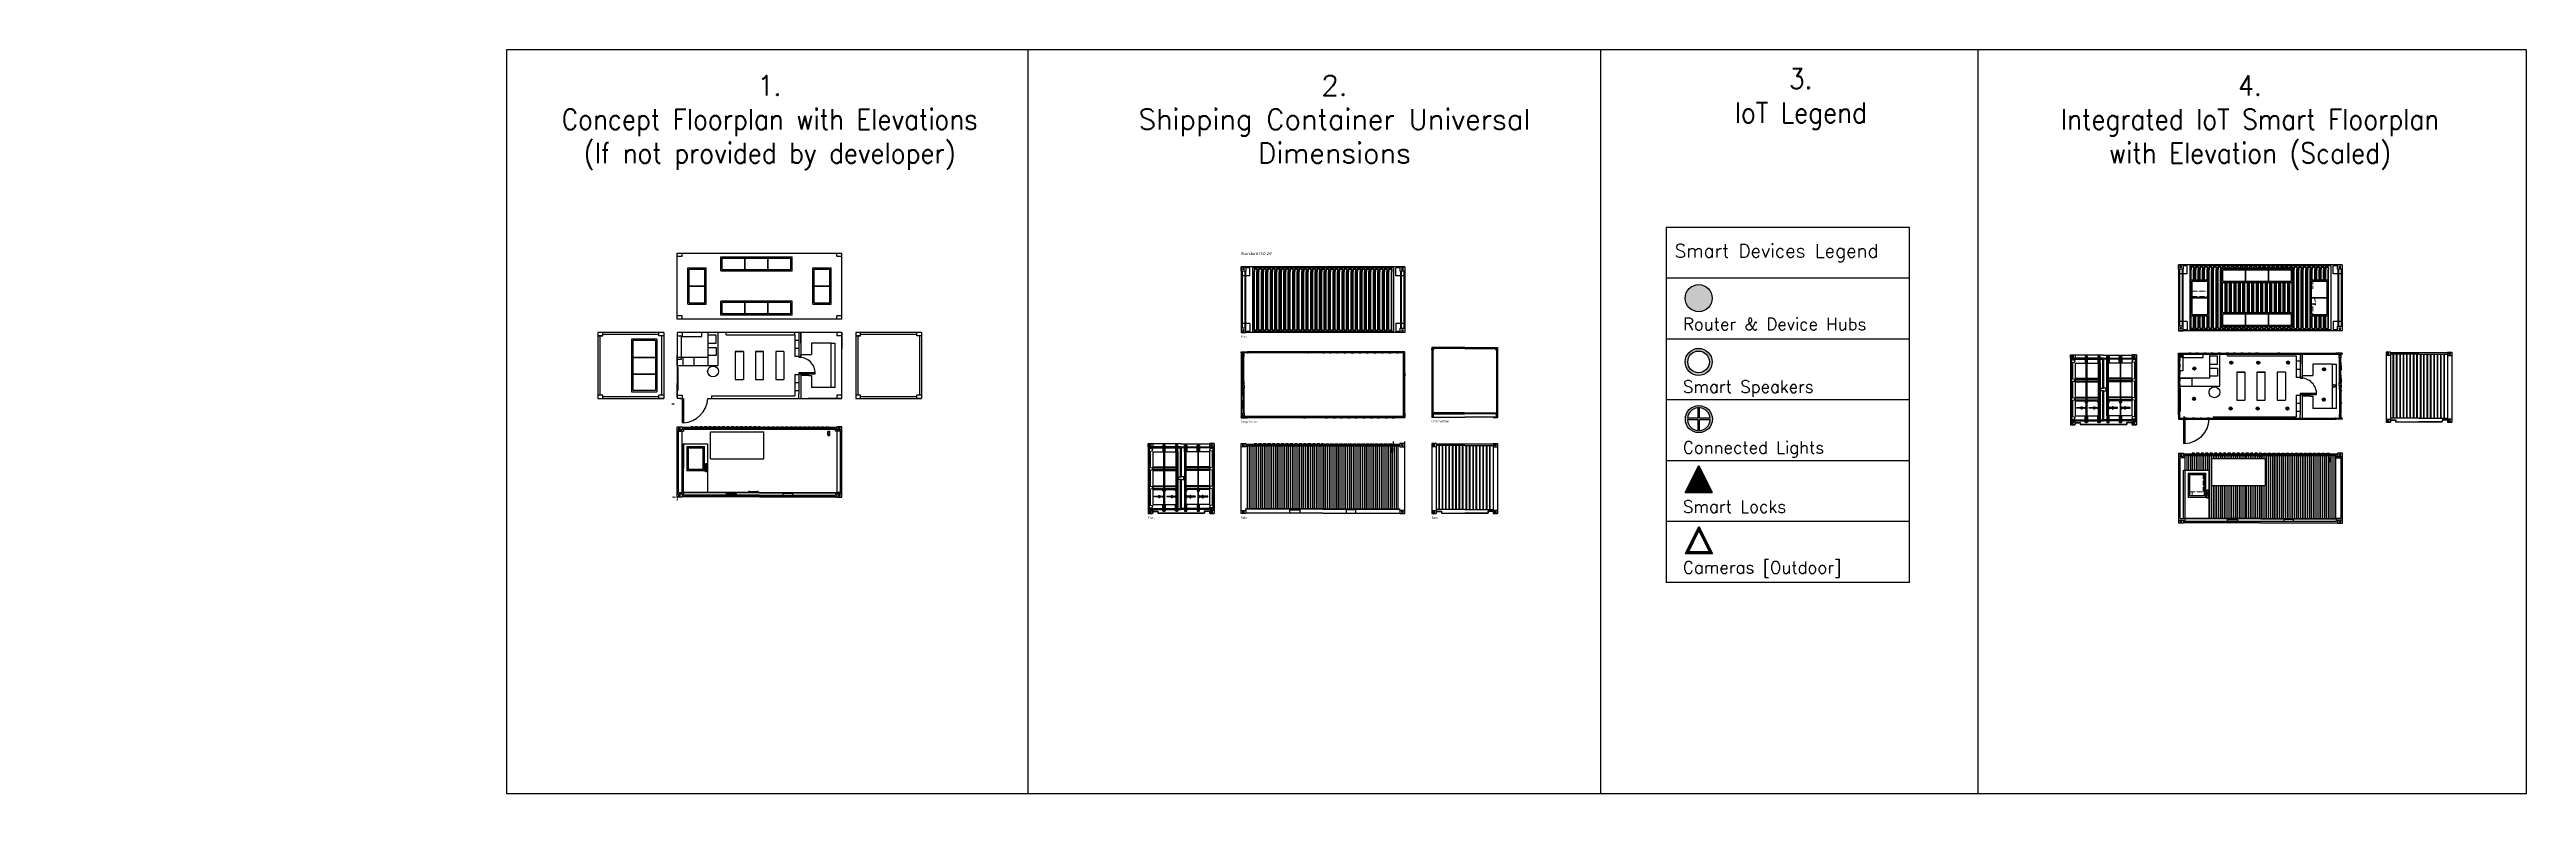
# Model space of a CAD drawing. Header units: millimetres. Extents: x -114891 to -23200, y -66971 to -39451.
import ezdxf

# ---------------------------------------------------------------- set-up
doc = ezdxf.new("R2010")
doc.units = ezdxf.units.MM
doc.header["$LTSCALE"] = 0.05
doc.header["$PDMODE"] = 3
doc.linetypes.add('HIDDENX2', pattern=[19.05, 12.7, -6.35])
for name, color, linetype in [('1', 7, 'Continuous'), ('2', 7, 'Continuous'), ('3', 7, 'Continuous'), ('IOT SMART DEVICES', 181, 'Continuous'), ('Yellow', 40, 'Continuous')]:
    doc.layers.add(name, color=color, linetype=linetype)
for name, color, linetype, lineweight in [('Lines', 181, 'Continuous', 30), ('text', 7, 'Continuous', 5), ('Window View', 253, 'HIDDENX2', 5)]:
    doc.layers.add(name, color=color, linetype=linetype, lineweight=lineweight)
doc.styles.add('Dim', font='simplex.shx', dxfattribs={"height": 2.5})
doc.styles.add('Headline', font='Verdana.ttf', dxfattribs={"height": 0.1})
doc.styles.add('Normal', font='Verdana.ttf', dxfattribs={"height": 2})
doc.styles.get("Standard").update_dxf_attribs({"font": 'simplex8.shx'})
doc.dimstyles.new('ISO-25', dxfattribs={"dimtxt": 2.5, "dimasz": 2.5, "dimexe": 1.25, "dimexo": 0.625, "dimtad": 1, "dimtxsty": 'Standard', "dimcen": 2.5, "dimadec": 0, "dimazin": 0, "dimtfac": 1, "dimtmove": 0, "dimatfit": 3, "dimfxl": 1, "dimarcsym": 0})
doc.dimstyles.new('M1-50', dxfattribs={"dimscale": 25, "dimtxt": 2.5, "dimasz": 2.5, "dimexe": 1, "dimexo": 1, "dimgap": 1, "dimtad": 1, "dimtoh": 1, "dimdec": 0, "dimzin": 0, "dimdsep": 46, "dimtxsty": 'Dim', "dimcen": 1, "dimclrd": 256, "dimclre": 256, "dimazin": 3, "dimtfac": 1, "dimtdec": 0, "dimtmove": 0, "dimatfit": 1, "dimfxl": 1, "dimfrac": 1, "dimtzin": 3, "dimlwd": 18, "dimlwe": 18, "dimarcsym": 0})

msp = doc.modelspace()

# ---------------------------------------------------------------- texts
at = {"layer": 'IOT SMART DEVICES', "ltscale": 10, "attachment_point": 1}
for s, width, gutter_width, heights, insert, char_height in [('Smart Devices Legend', 9869.4476, 2.656, [539.947], (-54731.379, -46647.338), 500), ('Router & Device Hubs', 9869.4476, 2.656, [539.947], (-54424.652, -49381.099), 450), ('Smart Speakers   ', 15043.24613, 5110.964, [1194.698], (-54425.371, -51696.744), 450), ('Connected Lights', 9869.4476, 2.656, [539.947], (-54425.371, -53946.744), 450), ('Smart Locks', 9869.4476, 2.656, [539.947], (-54425.371, -56135.1), 450), ('Cameras [Outdoor]', 9869.4476, 2.656, [539.947], (-54425.371, -58385.1), 450)]:
    msp.add_mtext_dynamic_manual_height_columns(s, width=width, gutter_width=gutter_width, heights=heights, dxfattribs=dict(at, insert=insert, char_height=char_height))
at = {"layer": 'text', "width": 9326.75044}
for s, insert, char_height, attachment_point, style in [("Standard ISO 20'", (-70782.012, -46998.248), 100, 4, 'Headline'), ('Plan', (-70782.012, -50037.914), 70, 1, 'Normal'), ('Cross Section', (-63735.647, -53166.095), 70, 1, 'Normal'), ('Long Section', (-70778.012, -53186.4), 70, 1, 'Normal'), ('Front', (-74220.012, -56734.069), 70, 1, 'Normal'), ('Side', (-70782.012, -56734.069), 70, 1, 'Normal'), ('Back', (-63724.012, -56734.069), 70, 1, 'Normal')]:
    msp.add_mtext(s, dxfattribs=dict(at, insert=insert, char_height=char_height, attachment_point=attachment_point, style=style))
at = {"layer": 'Yellow', "char_height": 750, "attachment_point": 1}
for s, insert, width in [('\\pxqc;{\\W0.9;3.\\PIoT Legend}', (-66687.3, -40155.757), 33246.36751), ('\\pxqc;{\\W0.9;1.\\PConcept Floorplan with Elevations\\P(If not provided by developer)}', (-109442.469, -40405.932), 42413.55278), ('\\pxqc;2.\\PShipping Container Universal Dimensions', (-75664.437, -40405.932), 16673.84992), ('\\pxqc;{\\W0.9;4.\\PIntegrated IoT Smart Floorplan\\Pwith Elevation (Scaled)}', (-50058.07, -40405.932), 33246.36751)]:
    msp.add_mtext(s, dxfattribs=dict(at, insert=insert, width=width))

# ---------------------------------------------------------------- blocks, each defined once
blk = doc.blocks.new('*D19')
at = {"linetype": 'Continuous', "lineweight": 18, "transparency": 16777216}
for p, q in [((-91654, -55944), (-91654, -55881)), ((-91654, -55881), (-91627, -55881)), ((-91654, -56009), (-91654, -56006)), ((-91654, -56071), (-91654, -56134)), ((-91610, -56006), (-91629, -56006)), ((-91611, -56009), (-91629, -56009))]:
    blk.add_line(p, q, dxfattribs=at)
at = {"linetype": 'Continuous', "transparency": 16777216}
for points in [[(-91664, -55944), (-91643, -55944), (-91654, -56006)], [(-91664, -56071), (-91643, -56071), (-91654, -56009)]]:
    blk.add_solid(points, dxfattribs=at)
at = {"layer": 'DEFPOINTS', "color": 0, "linetype": 'Continuous', "transparency": 16777216}
for p in [(-91655, -56009), (-91654, -56006), (-91654, -56006)]:
    blk.add_point(p, dxfattribs=at)
at = {"color": 0, "linetype": 'Continuous', "lineweight": 0, "transparency": 16777216, "insert": (-91628, -55855), "char_height": 2.5, "attachment_point": 5, "style": 'Dim'}
blk.add_mtext('3', dxfattribs=at)
blk = doc.blocks.new('*D20')
at = {"linetype": 'Continuous', "lineweight": 18, "transparency": 16777216}
for p, q in [((-91714, -56009), (-91828, -56009)), ((-91649, -56009), (-91651, -56009)), ((-91651, -56022), (-91651, -56034)), ((-91649, -56022), (-91649, -56034)), ((-91587, -56009), (-91524, -56009))]:
    blk.add_line(p, q, dxfattribs=at)
at = {"linetype": 'Continuous', "transparency": 16777216}
for points in [[(-91714, -55998), (-91714, -56019), (-91651, -56009)], [(-91587, -55998), (-91587, -56019), (-91649, -56009)]]:
    blk.add_solid(points, dxfattribs=at)
at = {"layer": 'DEFPOINTS', "color": 0, "linetype": 'Continuous', "transparency": 16777216}
for p in [(-91651, -56009), (-91651, -56009), (-91649, -56009)]:
    blk.add_point(p, dxfattribs=at)
at = {"color": 0, "linetype": 'Continuous', "lineweight": 0, "transparency": 16777216, "insert": (-91802, -55983), "char_height": 2.5, "attachment_point": 5, "style": 'Dim'}
blk.add_mtext('2', dxfattribs=at)
blk = doc.blocks.new('*D22')
at = {"color": 0, "lineweight": -2, "transparency": 16777216}
for p, q in [((-90517, -50839), (-90517, -51140)), ((-90514, -51139), (-90139, -51139)), ((-90137, -51138), (-90137, -51137))]:
    blk.add_line(p, q, dxfattribs=at)
at = {"color": 0, "transparency": 16777216}
for points in [[(-90514, -51138), (-90514, -51139), (-90517, -51139)], [(-90139, -51138), (-90139, -51139), (-90137, -51139)]]:
    blk.add_solid(points, dxfattribs=at)
at = {"layer": 'DEFPOINTS', "color": 0, "transparency": 16777216}
for p in [(-90517, -50839), (-90137, -51139), (-90137, -51139)]:
    blk.add_point(p, dxfattribs=at)
at = {"color": 0, "transparency": 16777216, "insert": (-90327, -51137), "char_height": 2.5, "attachment_point": 5}
blk.add_mtext('380', dxfattribs=at)
blk = doc.blocks.new('*D21')
at = {"color": 0, "lineweight": -2, "transparency": 16777216}
for p, q in [((-88999, -55779), (-88999, -55807)), ((-88996, -55806), (-88685, -55806)), ((-88682, -55779), (-88682, -55807))]:
    blk.add_line(p, q, dxfattribs=at)
at = {"color": 0, "transparency": 16777216}
for points in [[(-88996, -55805), (-88996, -55806), (-88999, -55806)], [(-88685, -55805), (-88685, -55806), (-88682, -55806)]]:
    blk.add_solid(points, dxfattribs=at)
at = {"layer": 'DEFPOINTS', "color": 0, "transparency": 16777216}
for p in [(-88999, -55779), (-88682, -55779), (-88682, -55806)]:
    blk.add_point(p, dxfattribs=at)
at = {"color": 0, "transparency": 16777216, "insert": (-88841, -55804), "char_height": 2.5, "attachment_point": 5}
blk.add_mtext('316,4', dxfattribs=at)

# ---------------------------------------------------------------- dimensions: what is measured, and where the dimension line sits
for base, p1, p2, picture, middle in [((-90136.792, -51138.578), (-90516.792, -50838.578), (-90136.792, -51138.578), '*D22', (-90326.792, -51136.703)), ((-88682.31, -55805.679), (-88998.708, -55778.722), (-88682.31, -55778.722), '*D21', (-88840.509, -55803.566))]:
    dim = msp.add_linear_dim(base=base, p1=p1, p2=p2, dimstyle='ISO-25')
    dim.commit()
    dim.dimension.update_dxf_attribs({"geometry": picture, "text_midpoint": middle})
at = {"linetype": 'Continuous', "lineweight": 0}
for base, p1, p2, angle, override, picture, middle in [((-91653.809, -56006.144), (-91655.253, -56008.735), (-91654.079, -56006.144), 90, {"dimexo": 1.754611, "dimrnd": 0.1, "dimcen": 0}, '*D19', (-91627.976, -55854.894)), ((-91651.32, -56008.895), (-91649.24, -56008.561), (-91651.32, -56008.564), 180, {"dimexo": 0.521028, "dimrnd": 0.1, "dimcen": 0}, '*D20', (-91802.154, -55982.645))]:
    dim = msp.add_linear_dim(base=base, p1=p1, p2=p2, angle=angle, dimstyle='M1-50', override=override, dxfattribs=at)
    dim.commit()
    dim.dimension.update_dxf_attribs({"geometry": picture, "text_midpoint": middle})

# ---------------------------------------------------------------- hatches: boundary and pattern name
at = {"layer": 'IOT SMART DEVICES', "ltscale": 10}
h = msp.add_hatch(color=256, dxfattribs=at)
h.dxf.hatch_style = 1
h.paths.add_polyline_path([(-54339.761, -48648.103, 1), (-53339.761, -48648.103, 1)])
h.paths.add_polyline_path([(-53345.586, -51006.441, 1), (-54345.586, -51006.441, 1)])
h.paths.add_polyline_path([(-54245.586, -51006.441, -1), (-53445.586, -51006.441, -1)], flags=16)
h.paths.add_polyline_path([(-54336.854, -53123.436, 1), (-53336.854, -53123.436, 1)])
h.paths.add_polyline_path([(-53866.854, -52699.496, 0.373409565), (-54260.793, -53093.436), (-53866.854, -53093.436)], flags=16)
h.paths.add_polyline_path([(-53806.854, -52699.496, -0.373409565), (-53412.914, -53093.436), (-53806.854, -53093.436)], flags=16)
h.paths.add_polyline_path([(-53866.854, -53153.436), (-53866.854, -53547.376, -0.373409565), (-54260.793, -53153.436)], flags=16)
h.paths.add_polyline_path([(-53806.854, -53153.436), (-53412.914, -53153.436, -0.373409565), (-53806.854, -53547.376)], flags=16)
h = msp.add_hatch(color=256, dxfattribs=at)
h.dxf.hatch_style = 1
h.paths.add_polyline_path([(-35902.841, -50792.992, 1), (-36015.341, -50792.992, 1)])
h = msp.add_hatch(color=256, dxfattribs=at)
h.dxf.hatch_style = 1
h.paths.add_polyline_path([(-35436.126, -51252.317, 1), (-35548.626, -51252.317, 1)])
h.paths.add_polyline_path([(-35489.001, -51255.692), (-35444.683, -51255.692, -0.373409565), (-35489.001, -51300.01)], flags=16)
h.paths.add_polyline_path([(-35495.751, -51255.692), (-35495.751, -51300.01, -0.373409565), (-35540.069, -51255.692)], flags=16)
h.paths.add_polyline_path([(-35489.001, -51248.942), (-35489.001, -51204.623, -0.373409565), (-35444.683, -51248.942)], flags=16)
h.paths.add_polyline_path([(-35495.751, -51248.942), (-35540.069, -51248.942, -0.373409565), (-35495.751, -51204.623)], flags=16)
h = msp.add_hatch(color=256, dxfattribs=at)
h.dxf.hatch_style = 1
h.paths.add_polyline_path([(-34069.974, -51032.574, 1), (-34182.474, -51032.574, 1)])
h.paths.add_polyline_path([(-34122.849, -51080.268, 0.373409565), (-34078.531, -51035.949), (-34122.849, -51035.949)], flags=16)
h.paths.add_polyline_path([(-34173.917, -51035.949, 0.373409565), (-34129.599, -51080.268), (-34129.599, -51035.949)], flags=16)
h.paths.add_polyline_path([(-34078.531, -51029.199, 0.373409565), (-34122.849, -50984.881), (-34122.849, -51029.199)], flags=16)
h.paths.add_polyline_path([(-34129.599, -50984.881, 0.373409565), (-34173.917, -51029.199), (-34129.599, -51029.199)], flags=16)
h = msp.add_hatch(color=256, dxfattribs=at)
h.dxf.hatch_style = 1
h.paths.add_polyline_path([(-33069.974, -51032.574, 1), (-33182.474, -51032.574, 1)])
h.paths.add_polyline_path([(-33122.849, -51080.268, 0.373409565), (-33078.531, -51035.949), (-33122.849, -51035.949)], flags=16)
h.paths.add_polyline_path([(-33173.917, -51035.949, 0.373409565), (-33129.599, -51080.268), (-33129.599, -51035.949)], flags=16)
h.paths.add_polyline_path([(-33078.531, -51029.199, 0.373409565), (-33122.849, -50984.881), (-33122.849, -51029.199)], flags=16)
h.paths.add_polyline_path([(-33129.599, -50984.881, 0.373409565), (-33173.917, -51029.199), (-33129.599, -51029.199)], flags=16)
h = msp.add_hatch(color=256, dxfattribs=at)
h.dxf.hatch_style = 1
h.paths.add_polyline_path([(-31965.63, -51032.574, 1), (-32078.13, -51032.574, 1)])
h.paths.add_polyline_path([(-32018.505, -51080.268, 0.373409565), (-31974.187, -51035.949), (-32018.505, -51035.949)], flags=16)
h.paths.add_polyline_path([(-32069.573, -51035.949, 0.373409565), (-32025.255, -51080.268), (-32025.255, -51035.949)], flags=16)
h.paths.add_polyline_path([(-31974.187, -51029.199, 0.373409565), (-32018.505, -50984.881), (-32018.505, -51029.199)], flags=16)
h.paths.add_polyline_path([(-32025.255, -50984.881, 0.373409565), (-32069.573, -51029.199), (-32025.255, -51029.199)], flags=16)
h = msp.add_hatch(color=256, dxfattribs=at)
h.dxf.hatch_style = 1
h.paths.add_polyline_path([(-30636.4, -51282.352, 1), (-30748.9, -51282.352, 1)])
h.paths.add_polyline_path([(-30689.275, -51330.045, 0.373409565), (-30644.957, -51285.727), (-30689.275, -51285.727)], flags=16)
h.paths.add_polyline_path([(-30740.343, -51285.727, 0.373409565), (-30696.025, -51330.045), (-30696.025, -51285.727)], flags=16)
h.paths.add_polyline_path([(-30644.957, -51278.977, 0.373409565), (-30689.275, -51234.659), (-30689.275, -51278.977)], flags=16)
h.paths.add_polyline_path([(-30696.025, -51234.659, 0.373409565), (-30740.343, -51278.977), (-30696.025, -51278.977)], flags=16)
h = msp.add_hatch(color=256, dxfattribs=at)
h.dxf.hatch_style = 1
h.paths.add_polyline_path([(-30272.546, -51894.377, 1), (-30385.046, -51894.377, 1)])
h.paths.add_polyline_path([(-30373.796, -51894.377, -1), (-30283.796, -51894.377, -1)], flags=16)
h = msp.add_hatch(color=256, dxfattribs=at)
h.dxf.hatch_style = 1
h.paths.add_polyline_path([(-35867.829, -53020.623), (-35924.079, -53133.123), (-35811.579, -53133.123)])
h = msp.add_hatch(color=256, dxfattribs=at)
h.dxf.hatch_style = 1
h.paths.add_polyline_path([(-35445.608, -52370.974, 1), (-35558.108, -52370.974, 1)])
h.paths.add_polyline_path([(-35498.483, -52374.349), (-35454.165, -52374.349, -0.373409565), (-35498.483, -52418.668)], flags=16)
h.paths.add_polyline_path([(-35505.233, -52374.349), (-35505.233, -52418.668, -0.373409565), (-35549.552, -52374.349)], flags=16)
h.paths.add_polyline_path([(-35498.483, -52367.599), (-35498.483, -52323.281, -0.373409565), (-35454.165, -52367.599)], flags=16)
h.paths.add_polyline_path([(-35505.233, -52367.599), (-35549.552, -52367.599, -0.373409565), (-35505.233, -52323.281)], flags=16)
h = msp.add_hatch(color=256, dxfattribs=at)
h.dxf.hatch_style = 1
h.paths.add_polyline_path([(-34094.713, -52731.868, 1), (-34207.213, -52731.868, 1)])
h.paths.add_polyline_path([(-34147.588, -52735.243), (-34103.27, -52735.243, -0.373409565), (-34147.588, -52779.562)], flags=16)
h.paths.add_polyline_path([(-34154.338, -52735.243), (-34154.338, -52779.562, -0.373409565), (-34198.656, -52735.243)], flags=16)
h.paths.add_polyline_path([(-34147.588, -52728.493), (-34147.588, -52684.175, -0.373409565), (-34103.27, -52728.493)], flags=16)
h.paths.add_polyline_path([(-34154.338, -52728.493), (-34198.656, -52728.493, -0.373409565), (-34154.338, -52684.175)], flags=16)
h = msp.add_hatch(color=256, dxfattribs=at)
h.dxf.hatch_style = 1
h.paths.add_polyline_path([(-33094.713, -52731.868, 1), (-33207.213, -52731.868, 1)])
h.paths.add_polyline_path([(-33147.588, -52735.243), (-33103.27, -52735.243, -0.373409565), (-33147.588, -52779.562)], flags=16)
h.paths.add_polyline_path([(-33154.338, -52735.243), (-33154.338, -52779.562, -0.373409565), (-33198.656, -52735.243)], flags=16)
h.paths.add_polyline_path([(-33147.588, -52728.493), (-33147.588, -52684.175, -0.373409565), (-33103.27, -52728.493)], flags=16)
h.paths.add_polyline_path([(-33154.338, -52728.493), (-33198.656, -52728.493, -0.373409565), (-33154.338, -52684.175)], flags=16)
h = msp.add_hatch(color=256, dxfattribs=at)
h.dxf.hatch_style = 1
h.paths.add_polyline_path([(-31990.369, -52731.868, 1), (-32102.869, -52731.868, 1)])
h.paths.add_polyline_path([(-32043.244, -52735.243), (-31998.926, -52735.243, -0.373409565), (-32043.244, -52779.562)], flags=16)
h.paths.add_polyline_path([(-32049.994, -52735.243), (-32049.994, -52779.562, -0.373409565), (-32094.312, -52735.243)], flags=16)
h.paths.add_polyline_path([(-32043.244, -52728.493), (-32043.244, -52684.175, -0.373409565), (-31998.926, -52728.493)], flags=16)
h.paths.add_polyline_path([(-32049.994, -52728.493), (-32094.312, -52728.493, -0.373409565), (-32049.994, -52684.175)], flags=16)
h = msp.add_hatch(color=256, dxfattribs=at)
h.dxf.hatch_style = 1
h.paths.add_polyline_path([(-30645.882, -52401.009, 1), (-30758.382, -52401.009, 1)])
h.paths.add_polyline_path([(-30698.757, -52448.703, 0.373409565), (-30654.439, -52404.384), (-30698.757, -52404.384)], flags=16)
h.paths.add_polyline_path([(-30749.826, -52404.384, 0.373409565), (-30705.507, -52448.703), (-30705.507, -52404.384)], flags=16)
h.paths.add_polyline_path([(-30654.439, -52397.634, 0.373409565), (-30698.757, -52353.316), (-30698.757, -52397.634)], flags=16)
h.paths.add_polyline_path([(-30705.507, -52353.316, 0.373409565), (-30749.826, -52397.634), (-30705.507, -52397.634)], flags=16)
h = msp.add_hatch(color=256, dxfattribs=at)
h.dxf.hatch_style = 1
h.paths.add_polyline_path([(-32997.011, -54469.883, 1), (-33109.511, -54469.883, 1)])
h.paths.add_polyline_path([(-33049.886, -54517.577, 0.373409565), (-33005.568, -54473.258), (-33049.886, -54473.258)], flags=16)
h.paths.add_polyline_path([(-33100.955, -54473.258, 0.373409565), (-33056.636, -54517.577), (-33056.636, -54473.258)], flags=16)
h.paths.add_polyline_path([(-33005.568, -54466.508, 0.373409565), (-33049.886, -54422.19), (-33049.886, -54466.508)], flags=16)
h.paths.add_polyline_path([(-33056.636, -54422.19, 0.373409565), (-33100.955, -54466.508), (-33056.636, -54466.508)], flags=16)
h = msp.add_hatch(color=256, dxfattribs=at)
h.dxf.hatch_style = 1
h.paths.add_polyline_path([(-34948.258, -55925.607), (-35004.508, -55813.107), (-35060.758, -55925.607)])
h = msp.add_hatch(color=256, dxfattribs=at)
h.dxf.hatch_style = 1
h.paths.add_polyline_path([(-53832.272, -57090.105), (-54332.272, -58090.105), (-53332.272, -58090.105)])
h.paths.add_polyline_path([(-54210.919, -58015.105), (-53832.272, -57257.81), (-53453.624, -58015.105)], flags=16)
at = {"layer": 'Yellow'}
h = msp.add_hatch(color=181, dxfattribs=at)
h.dxf.hatch_style = 1
h.paths.add_polyline_path([(-53837.71, -54842.819), (-54337.71, -55842.819), (-53337.71, -55842.819)])

# ---------------------------------------------------------------- linework, layer by layer
for p, q in [((-91656.792, -49419.378), (-91656.792, -46980.978)), ((-91656.792, -46980.978), (-85560.792, -46980.978)), ((-91656.792, -47099.637), (-91474.369, -47099.637)), ((-91474.369, -47099.637), (-91474.369, -46980.978)), ((-91258.45, -48869.378), (-91258.45, -47530.978)), ((-91258.45, -47530.978), (-90584.45, -47530.978)), ((-91208.45, -48819.378), (-91208.45, -47580.978)), ((-91208.45, -47580.978), (-90634.45, -47580.978)), ((-90634.45, -48819.378), (-90634.45, -47580.978)), ((-90584.45, -48869.378), (-90584.45, -47530.978)), ((-90036.792, -47120.978), (-87400.792, -47120.978)), ((-90036.792, -47640.978), (-90036.792, -47120.978)), ((-90036.792, -47640.978), (-87400.792, -47640.978)), ((-89986.792, -47170.978), (-87450.792, -47170.978)), ((-89986.792, -47590.978), (-89986.792, -47170.978)), ((-89986.792, -47590.978), (-87450.792, -47590.978)), ((-89147.458, -47590.978), (-89147.458, -47170.978)), ((-89135.458, -47590.978), (-89135.458, -47170.978)), ((-88302.125, -47590.978), (-88302.125, -47170.978)), ((-88290.125, -47590.978), (-88290.125, -47170.978)), ((-87450.792, -47590.978), (-87450.792, -47170.978)), ((-87400.792, -47640.978), (-87400.792, -47120.978)), ((-86684.792, -46980.978), (-86684.792, -46980.978)), ((-86634.792, -48869.378), (-86634.792, -47530.978)), ((-86634.792, -47530.978), (-85960.792, -47530.978)), ((-86584.792, -48819.378), (-86584.792, -47580.978)), ((-86584.792, -47580.978), (-86010.792, -47580.978)), ((-86010.792, -48819.378), (-86010.792, -47580.978)), ((-85960.792, -48869.378), (-85960.792, -47530.978)), ((-85742.262, -47099.637), (-85742.262, -46980.978)), ((-85742.262, -47099.637), (-85560.792, -47099.637)), ((-85560.792, -49419.378), (-85560.792, -46980.978)), ((-34485.112, -47554.028), (-31849.112, -47554.028)), ((-34485.112, -48074.028), (-34485.112, -47554.028)), ((-34435.112, -47604.028), (-31899.112, -47604.028)), ((-34435.112, -48024.028), (-34435.112, -47604.028)), ((-33595.779, -48024.028), (-33595.779, -47604.028)), ((-33583.779, -48024.028), (-33583.779, -47604.028)), ((-32750.445, -48024.028), (-32750.445, -47604.028)), ((-32738.445, -48024.028), (-32738.445, -47604.028)), ((-31899.112, -48024.028), (-31899.112, -47604.028)), ((-31849.112, -48074.028), (-31849.112, -47554.028)), ((-31133.112, -47414.028), (-31133.112, -47414.028)), ((-91208.45, -48194.178), (-90634.45, -48194.178)), ((-91208.45, -48194.178), (-90634.45, -48194.178)), ((-91208.45, -48206.178), (-90634.45, -48206.178)), ((-86584.792, -48194.178), (-86010.792, -48194.178)), ((-86584.792, -48194.178), (-86010.792, -48194.178)), ((-86584.792, -48206.178), (-86010.792, -48206.178)), ((-35624.064, -49302.428), (-35624.064, -47964.028)), ((-35624.064, -47964.028), (-34950.064, -47964.028)), ((-35574.064, -49252.428), (-35574.064, -48014.028)), ((-35574.064, -48014.028), (-35000.064, -48014.028)), ((-35000.064, -49252.428), (-35000.064, -48014.028)), ((-34950.064, -49302.428), (-34950.064, -47964.028)), ((-34485.112, -48074.028), (-31849.112, -48074.028)), ((-34435.112, -48024.028), (-31899.112, -48024.028)), ((-31202.16, -49302.428), (-31202.16, -47964.028)), ((-31202.16, -47964.028), (-30528.16, -47964.028)), ((-31152.16, -49252.428), (-31152.16, -48014.028)), ((-31152.16, -48014.028), (-30578.16, -48014.028)), ((-30578.16, -49252.428), (-30578.16, -48014.028)), ((-30528.16, -49302.428), (-30528.16, -47964.028)), ((-91474.369, -49300.719), (-91656.792, -49300.719)), ((-85560.792, -49419.378), (-91656.792, -49419.378)), ((-91474.369, -49419.378), (-91474.369, -49300.719)), ((-91258.45, -48869.378), (-90584.45, -48869.378)), ((-91208.45, -48819.378), (-90634.45, -48819.378)), ((-87400.792, -48759.378), (-90036.792, -48759.378)), ((-90036.792, -49279.378), (-90036.792, -48759.378)), ((-87400.792, -49279.378), (-90036.792, -49279.378)), ((-87450.792, -48809.378), (-89986.792, -48809.378)), ((-89986.792, -49229.378), (-89986.792, -48809.378)), ((-87450.792, -49229.378), (-89986.792, -49229.378)), ((-89147.458, -49229.378), (-89147.458, -48809.378)), ((-89135.458, -49229.378), (-89135.458, -48809.378)), ((-88302.125, -49229.378), (-88302.125, -48809.378)), ((-88290.125, -49229.378), (-88290.125, -48809.378)), ((-87450.792, -49229.378), (-87450.792, -48809.378)), ((-87400.792, -49279.378), (-87400.792, -48759.378)), ((-86634.792, -48869.378), (-85960.792, -48869.378)), ((-86584.792, -48819.378), (-86010.792, -48819.378)), ((-85560.792, -49300.719), (-85742.262, -49300.719)), ((-85742.262, -49419.378), (-85742.262, -49300.719)), ((-35624.064, -49302.428), (-34950.064, -49302.428)), ((-35574.064, -48627.228), (-35000.064, -48627.228)), ((-35574.064, -48627.228), (-35000.064, -48627.228)), ((-35574.064, -48639.228), (-35000.064, -48639.228)), ((-35574.064, -49252.428), (-35000.064, -49252.428)), ((-31849.112, -49192.428), (-34485.112, -49192.428)), ((-34485.112, -49712.428), (-34485.112, -49192.428)), ((-31899.112, -49242.428), (-34435.112, -49242.428)), ((-34435.112, -49662.428), (-34435.112, -49242.428)), ((-33595.779, -49662.428), (-33595.779, -49242.428)), ((-33583.779, -49662.428), (-33583.779, -49242.428)), ((-32750.445, -49662.428), (-32750.445, -49242.428)), ((-32738.445, -49662.428), (-32738.445, -49242.428)), ((-31899.112, -49662.428), (-31899.112, -49242.428)), ((-31849.112, -49712.428), (-31849.112, -49192.428)), ((-31202.16, -49302.428), (-30528.16, -49302.428)), ((-31152.16, -48627.228), (-30578.16, -48627.228)), ((-31152.16, -48627.228), (-30578.16, -48627.228)), ((-31152.16, -48639.228), (-30578.16, -48639.228)), ((-31152.16, -49252.428), (-30578.16, -49252.428)), ((-31009.21, -48864.228), (-31034.285, -48864.228)), ((-92156.792, -49919.378), (-94595.192, -49919.378)), ((-94595.192, -49919.378), (-94595.192, -52357.778)), ((-94412.769, -50038.037), (-94595.192, -50038.037)), ((-94595.192, -50038.037), (-94412.769, -50038.037)), ((-94520.192, -50038.037), (-94520.192, -52239.119)), ((-94412.769, -50038.037), (-94412.769, -49919.378)), ((-92339.214, -49994.378), (-94412.769, -49994.378)), ((-92406.792, -50169.378), (-93352.939, -50169.378)), ((-93352.939, -50169.378), (-93352.939, -52107.778)), ((-92456.792, -50219.378), (-93302.939, -50219.378)), ((-93302.939, -50219.378), (-93302.939, -52057.778)), ((-92456.792, -50219.378), (-92456.792, -52057.778)), ((-92406.792, -50169.378), (-92406.792, -52107.778)), ((-92339.214, -50038.037), (-92339.214, -49919.378)), ((-92156.792, -50038.037), (-92339.214, -50038.037)), ((-92156.792, -50038.037), (-92339.214, -50038.037)), ((-92156.792, -50038.037), (-92275.451, -50038.037)), ((-92231.792, -50038.037), (-92231.792, -52239.119)), ((-92156.792, -49919.378), (-92156.792, -52357.778)), ((-92156.792, -49919.378), (-92156.792, -50219.378)), ((-85560.792, -49919.378), (-91656.792, -49919.378)), ((-91656.792, -49919.378), (-91656.792, -52357.778)), ((-91656.792, -50038.037), (-91474.369, -50038.037)), ((-91506.792, -50069.378), (-91506.792, -50919.378)), ((-91506.792, -50069.378), (-90746.792, -50069.378)), ((-91474.369, -49919.378), (-91474.369, -50038.037)), ((-90746.792, -50069.378), (-90746.792, -49919.378)), ((-90136.792, -49919.378), (-90516.792, -49919.378)), ((-90516.792, -49919.378), (-90516.792, -50838.578)), ((-90516.792, -49919.378), (-90516.792, -50319.378)), ((-90216.792, -50019.378), (-90516.792, -50019.378)), ((-90516.792, -50319.378), (-90216.792, -50319.378)), ((-90216.792, -50319.378), (-90216.792, -50019.378)), ((-90136.792, -51138.578), (-90136.792, -49919.378)), ((-89847.859, -50009.378), (-89847.859, -49919.378)), ((-89847.859, -50009.378), (-87300.792, -50009.378)), ((-87300.792, -50009.378), (-87300.792, -49919.378)), ((-87300.792, -50009.378), (-87300.792, -50808.378)), ((-87159.792, -50215.712), (-87300.792, -50215.712)), ((-87159.792, -49919.378), (-87159.792, -50808.378)), ((-87159.792, -49919.378), (-87159.792, -50019.378)), ((-87159.792, -50019.378), (-87159.792, -50282.378)), ((-87159.792, -50282.378), (-87159.792, -50545.378)), ((-87084.792, -50319.378), (-87084.792, -49919.378)), ((-87084.792, -49919.378), (-87084.792, -50833.778)), ((-85960.792, -50319.378), (-86684.792, -50319.378)), ((-86684.792, -50319.378), (-86684.792, -50736.322)), ((-85960.792, -51957.778), (-85960.792, -50319.378)), ((-85960.792, -50319.378), (-85810.792, -50319.378)), ((-85810.792, -51957.778), (-85810.792, -50319.378)), ((-85742.262, -49919.378), (-85742.262, -50038.037)), ((-85560.792, -50038.037), (-85742.262, -50038.037)), ((-85717.715, -49919.378), (-85717.715, -49919.378)), ((-85560.792, -49919.378), (-85660.792, -49919.378)), ((-85560.792, -52357.778), (-85560.792, -49919.378)), ((-85560.792, -49919.378), (-85560.792, -50119.378)), ((-85560.792, -49919.378), (-85560.792, -50519.378)), ((-85560.792, -50027.383), (-85560.792, -50110.513)), ((-82608.783, -49919.378), (-85047.183, -49919.378)), ((-85047.183, -49919.378), (-85047.183, -52357.778)), ((-84864.761, -50038.037), (-85047.183, -50038.037)), ((-85047.183, -50038.037), (-84864.761, -50038.037)), ((-84972.183, -50038.037), (-84972.183, -52239.119)), ((-84864.761, -50038.037), (-84864.761, -49919.378)), ((-82791.205, -49994.378), (-84864.761, -49994.378)), ((-82791.205, -50038.037), (-82791.205, -49919.378)), ((-82608.783, -50038.037), (-82791.205, -50038.037)), ((-82608.783, -50038.037), (-82791.205, -50038.037)), ((-82608.783, -50038.037), (-82727.442, -50038.037)), ((-82683.783, -50038.037), (-82683.783, -52239.119)), ((-82608.783, -49919.378), (-82608.783, -52357.778)), ((-82608.783, -49919.378), (-82608.783, -50219.378)), ((-31849.112, -49712.428), (-34485.112, -49712.428)), ((-31899.112, -49662.428), (-34435.112, -49662.428)), ((-93302.939, -50832.178), (-92456.792, -50832.178)), ((-93302.939, -50844.178), (-92456.792, -50844.178)), ((-91656.792, -51138.578), (-91656.792, -50758.578)), ((-91116.792, -50838.578), (-91656.792, -50838.578)), ((-91506.792, -50919.378), (-91656.792, -50919.378)), ((-91656.792, -51138.578), (-90136.792, -51138.578)), ((-91656.792, -51138.578), (-91206.792, -51138.578)), ((-91615.589, -51211.631), (-91656.792, -51211.631)), ((-91615.589, -52057.778), (-91615.589, -51211.631)), ((-91446.792, -50838.578), (-91446.792, -51138.578)), ((-91206.792, -51138.578), (-91156.792, -51138.578)), ((-90516.792, -50838.578), (-91116.792, -50838.578)), ((-91046.792, -50838.578), (-91046.792, -51138.578)), ((-90524.369, -51408.179), (-90524.369, -51312.482)), ((-90516.792, -50469.378), (-90216.792, -50469.378)), ((-90216.792, -50769.378), (-90516.792, -50769.378)), ((-90216.792, -50469.378), (-90216.792, -50469.378)), ((-90216.792, -50469.378), (-90216.792, -50769.378)), ((-89206.242, -50619.378), (-89506.242, -50619.378)), ((-89506.242, -50619.378), (-89506.242, -51657.778)), ((-89506.242, -50619.378), (-89206.242, -50619.378)), ((-89206.242, -50619.378), (-89206.242, -51657.778)), ((-88756.242, -50619.378), (-88456.242, -50619.378)), ((-88456.242, -50619.378), (-88756.242, -50619.378)), ((-88756.242, -50619.378), (-88756.242, -51657.778)), ((-88456.242, -51657.778), (-88456.242, -50619.378)), ((-87706.242, -50619.378), (-88006.242, -50619.378)), ((-88006.242, -50619.378), (-88006.242, -51657.778)), ((-87706.242, -50619.378), (-87706.242, -51657.778)), ((-87159.792, -50512.045), (-87300.792, -50512.045)), ((-87159.792, -50808.378), (-87300.792, -50808.378)), ((-87159.792, -50808.378), (-87159.792, -50833.778)), ((-87159.792, -50833.778), (-87084.792, -50833.778)), ((-87084.792, -50833.778), (-87084.792, -50736.322)), ((-87084.792, -50736.322), (-86684.792, -50736.322)), ((-36075.771, -52960.824), (-36075.771, -50684.824)), ((-36075.771, -50807.483), (-36071.771, -50807.483)), ((-36072.771, -50846.824), (-36071.771, -50846.824)), ((-36071.771, -50842.824), (-36031.771, -50842.824)), ((-36031.771, -53082.824), (-36031.771, -50724.824)), ((-36031.771, -50724.824), (-30122.893, -50724.824)), ((-36031.771, -50846.824), (-36031.771, -50842.824)), ((-35925.771, -51338.824), (-36031.771, -51338.824)), ((-35925.771, -50838.824), (-35165.771, -50838.824)), ((-35925.771, -50838.824), (-35925.771, -51338.824)), ((-35897.058, -50684.824), (-30253.771, -50684.824)), ((-35837.771, -50720.824), (-35837.771, -50724.824)), ((-35165.771, -50838.824), (-35165.771, -50724.824)), ((-34935.771, -50720.824), (-34935.771, -51608.024)), ((-34935.771, -50720.824), (-34935.771, -51088.824)), ((-34635.771, -50788.824), (-34935.771, -50788.824)), ((-34935.771, -51088.824), (-34635.771, -51088.824)), ((-34935.771, -51238.824), (-34635.771, -51238.824)), ((-34635.771, -51088.824), (-34635.771, -50788.824)), ((-34635.771, -51238.824), (-34635.771, -51238.824)), ((-34635.771, -51238.824), (-34635.771, -51538.824)), ((-34555.771, -51908.024), (-34555.771, -50724.824)), ((-34266.838, -50778.824), (-34266.838, -50724.824)), ((-34266.838, -50778.824), (-31719.771, -50778.824)), ((-31719.771, -50778.824), (-31719.771, -51577.824)), ((-31578.771, -50985.158), (-31719.771, -50985.158)), ((-31578.771, -51281.491), (-31719.771, -51281.491)), ((-31578.771, -50688.824), (-31578.771, -50689.06)), ((-31578.771, -50688.824), (-31578.771, -50689.06)), ((-31578.771, -50724.824), (-31578.771, -51577.824)), ((-31578.771, -50724.824), (-31578.771, -50788.824)), ((-31578.771, -50788.824), (-31578.771, -51051.824)), ((-31578.771, -51051.824), (-31578.771, -51314.824)), ((-31503.771, -51088.824), (-31503.771, -50724.824)), ((-31503.771, -50724.824), (-31503.771, -51603.224)), ((-30379.771, -51088.824), (-31103.771, -51088.824)), ((-31103.771, -51088.824), (-31103.771, -51505.768)), ((-30379.771, -52727.224), (-30379.771, -51088.824)), ((-30379.771, -51088.824), (-30229.771, -51088.824)), ((-30285.771, -50724.824), (-30285.771, -50720.824)), ((-30229.771, -52727.224), (-30229.771, -51088.824)), ((-30133.771, -50719.824), (-30133.771, -50715.824)), ((-30017.771, -50719.824), (-30133.771, -50719.824)), ((-30122.893, -50754.824), (-30122.893, -50724.824)), ((-30122.893, -51785.824), (-30122.893, -50854.824)), ((-30077.293, -51785.824), (-30077.293, -50851.824)), ((-30073.496, -50822.908), (-30069.712, -50822.908)), ((-30034.983, -50719.824), (-30034.983, -50719.824)), ((-94412.769, -52239.119), (-94595.192, -52239.119)), ((-94412.769, -52357.778), (-94412.769, -52239.119)), ((-93352.939, -52107.778), (-92406.792, -52107.778)), ((-93302.939, -51444.978), (-92456.792, -51444.978)), ((-93302.939, -51456.978), (-92456.792, -51456.978)), ((-93302.939, -52057.778), (-92456.792, -52057.778)), ((-92156.792, -52239.119), (-92339.214, -52239.119)), ((-92339.214, -52357.778), (-92339.214, -52239.119)), ((-91656.792, -52307.778), (-91656.792, -51807.778)), ((-91656.792, -52057.778), (-91615.589, -52057.778)), ((-91656.792, -52239.119), (-91474.369, -52239.119)), ((-91474.369, -52239.119), (-91474.369, -52357.778)), ((-89506.242, -51657.778), (-89206.242, -51657.778)), ((-88756.242, -51657.778), (-88456.242, -51657.778)), ((-88606.242, -51657.778), (-88456.242, -51657.778)), ((-88006.242, -51657.778), (-87706.242, -51657.778)), ((-87300.792, -51468.778), (-87159.792, -51468.778)), ((-87300.792, -51468.778), (-87300.792, -52267.778)), ((-87300.792, -51765.112), (-87159.792, -51765.112)), ((-87300.792, -52061.445), (-87159.792, -52061.445)), ((-86550.192, -51408.453), (-87159.792, -51408.453)), ((-87159.792, -51408.453), (-87159.792, -51443.378)), ((-87159.792, -51468.778), (-87159.792, -51443.378)), ((-87159.792, -51443.378), (-86550.192, -51443.378)), ((-87159.792, -51443.378), (-87159.792, -51443.378)), ((-87159.792, -51443.378), (-87159.792, -51543.378)), ((-87159.792, -51468.778), (-87159.792, -52192.797)), ((-87159.792, -51468.778), (-87159.792, -51731.778)), ((-87159.792, -51731.778), (-87159.792, -51994.778)), ((-87159.792, -52357.778), (-87159.792, -52192.797)), ((-87084.792, -51443.378), (-87084.792, -52357.778)), ((-86784.792, -51507.778), (-87084.792, -51507.778)), ((-86784.792, -51507.778), (-86684.792, -51507.778)), ((-86684.792, -51507.778), (-86684.792, -51957.778)), ((-85960.792, -51957.778), (-86684.792, -51957.778)), ((-85810.792, -51957.778), (-85960.792, -51957.778)), ((-85742.262, -52239.119), (-85742.262, -52357.778)), ((-85560.792, -52239.119), (-85742.262, -52239.119)), ((-84864.761, -52239.119), (-85047.183, -52239.119)), ((-84864.761, -52357.778), (-84864.761, -52239.119)), ((-82608.783, -52239.119), (-82791.205, -52239.119)), ((-82791.205, -52357.778), (-82791.205, -52239.119)), ((-35535.771, -51608.024), (-36032.771, -51608.024)), ((-36031.771, -51608.024), (-35581.771, -51608.024)), ((-36031.771, -51908.024), (-34555.771, -51908.024)), ((-36031.771, -51908.024), (-35625.771, -51908.024)), ((-36011.771, -51976.824), (-36031.771, -51976.824)), ((-36011.771, -52822.824), (-36011.771, -51976.824)), ((-35625.771, -51908.024), (-35575.771, -51908.024)), ((-35575.771, -51908.024), (-35575.771, -51608.024)), ((-34935.771, -51608.024), (-35535.771, -51608.024)), ((-34943.349, -52177.625), (-34943.349, -52081.928)), ((-34635.771, -51538.824), (-34935.771, -51538.824)), ((-33625.221, -51388.824), (-33925.221, -51388.824)), ((-33925.221, -51388.824), (-33925.221, -52427.224)), ((-33925.221, -51388.824), (-33625.221, -51388.824)), ((-33625.221, -51388.824), (-33625.221, -52427.224)), ((-33175.221, -51388.824), (-32875.221, -51388.824)), ((-32875.221, -51388.824), (-33175.221, -51388.824)), ((-33175.221, -51388.824), (-33175.221, -52427.224)), ((-32875.221, -52427.224), (-32875.221, -51388.824)), ((-32125.221, -51388.824), (-32425.221, -51388.824)), ((-32425.221, -51388.824), (-32425.221, -52427.224)), ((-32125.221, -51388.824), (-32125.221, -52427.224)), ((-31578.771, -51577.824), (-31719.771, -51577.824)), ((-31719.771, -52238.224), (-31578.771, -52238.224)), ((-31719.771, -52238.224), (-31719.771, -53037.224)), ((-31578.771, -51577.824), (-31578.771, -51603.224)), ((-31578.771, -51603.224), (-31503.771, -51603.224)), ((-30969.171, -52177.899), (-31578.771, -52177.899)), ((-31578.771, -52177.899), (-31578.771, -52212.824)), ((-31578.771, -52238.224), (-31578.771, -52212.824)), ((-31578.771, -52212.824), (-30969.171, -52212.824)), ((-31578.771, -52212.824), (-31578.771, -52212.824)), ((-31578.771, -52212.824), (-31578.771, -52312.824)), ((-31578.771, -52238.224), (-31578.771, -52962.243)), ((-31578.771, -52238.224), (-31578.771, -52501.224)), ((-31503.771, -51603.224), (-31503.771, -51505.768)), ((-31503.771, -51505.768), (-31103.771, -51505.768)), ((-31503.771, -52212.824), (-31503.771, -53082.824)), ((-30122.893, -52021.824), (-30122.893, -52952.824)), ((-30077.293, -52021.824), (-30077.293, -52955.824)), ((-30074.293, -52006.824), (-30074.293, -51937.79)), ((-30068.3, -52006.824), (-30074.293, -52006.824)), ((-94595.192, -52357.778), (-92156.792, -52357.778)), ((-94595.192, -52357.778), (-94412.769, -52357.778)), ((-94412.769, -52282.778), (-92339.214, -52282.778)), ((-92156.792, -52357.778), (-92339.214, -52357.778)), ((-91856.792, -52557.778), (-91766.792, -52557.782)), ((-91621.867, -52357.778), (-91656.792, -52357.778)), ((-91556.792, -52357.778), (-91656.792, -52357.778)), ((-91521.867, -52357.778), (-91556.792, -52357.778)), ((-91556.792, -52357.778), (-91424.369, -52357.778)), ((-91474.369, -52357.778), (-91474.369, -53257.778)), ((-91424.369, -52357.778), (-91424.369, -52713.369)), ((-91424.369, -52357.778), (-91424.369, -53257.778)), ((-90524.369, -52357.778), (-85560.792, -52357.778)), ((-90383.478, -52267.778), (-87300.792, -52267.778)), ((-90383.478, -52267.778), (-90383.478, -52357.778)), ((-87084.792, -52357.778), (-86784.792, -52357.778)), ((-85560.792, -52357.778), (-86810.792, -52357.778)), ((-86160.792, -52357.778), (-86360.792, -52357.778)), ((-85047.183, -52357.778), (-82608.783, -52357.778)), ((-85047.183, -52357.778), (-84864.761, -52357.778)), ((-84864.761, -52282.778), (-82791.205, -52282.778)), ((-82608.783, -52357.778), (-82791.205, -52357.778)), ((-36072.771, -52960.824), (-36071.771, -52960.824)), ((-36071.771, -52964.824), (-36031.771, -52964.824)), ((-36031.771, -52851.824), (-36031.771, -52822.824)), ((-36031.771, -52822.824), (-36011.771, -52822.824)), ((-36031.771, -52960.824), (-36031.771, -52964.824)), ((-36031.771, -52964.824), (-36031.771, -52960.824)), ((-36031.771, -53082.824), (-30122.893, -53082.824)), ((-35900.771, -53122.824), (-30253.771, -53122.824)), ((-35893.349, -53122.824), (-35893.349, -54027.224)), ((-35843.349, -53122.824), (-35843.349, -54027.224)), ((-35843.349, -53127.224), (-35843.349, -53482.815)), ((-35837.771, -53086.824), (-35837.771, -53082.824)), ((-34802.457, -53037.224), (-31719.771, -53037.224)), ((-34802.457, -53037.224), (-34802.457, -53082.824)), ((-33925.221, -52427.224), (-33625.221, -52427.224)), ((-33175.221, -52427.224), (-32875.221, -52427.224)), ((-33025.221, -52427.224), (-32875.221, -52427.224)), ((-32425.221, -52427.224), (-32125.221, -52427.224)), ((-31719.771, -52534.558), (-31578.771, -52534.558)), ((-31719.771, -52830.891), (-31578.771, -52830.891)), ((-31578.771, -52501.224), (-31578.771, -52764.224)), ((-31578.771, -53082.824), (-31578.771, -52962.243)), ((-31203.771, -52277.224), (-31503.771, -52277.224)), ((-31203.771, -52277.224), (-31103.771, -52277.224)), ((-31103.771, -52277.224), (-31103.771, -52727.224)), ((-30379.771, -52727.224), (-31103.771, -52727.224)), ((-30229.771, -52727.224), (-30379.771, -52727.224)), ((-30285.771, -53082.824), (-30285.771, -53086.824)), ((-30017.771, -53087.824), (-30133.771, -53087.824)), ((-30133.771, -53087.824), (-30133.771, -53091.824)), ((-30122.893, -53052.824), (-30122.893, -53082.824)), ((-30073.496, -52984.741), (-30069.712, -52984.741)), ((-30034.983, -53087.824), (-30034.983, -53087.824)), ((-91653.309, -56008.735), (-91653.309, -53504.582)), ((-91653.309, -53522.677), (-91474.369, -53522.677)), ((-91603.309, -55840.112), (-91603.309, -53572.677)), ((-91603.309, -53572.677), (-91474.369, -53572.677)), ((-91591.407, -53491.848), (-91591.407, -53439.325)), ((-91544.314, -53491.848), (-91544.314, -53439.325)), ((-91424.369, -53257.778), (-91474.369, -53257.778)), ((-85742.262, -53435.218), (-91474.369, -53435.218)), ((-91474.369, -53435.218), (-85742.262, -53435.218)), ((-91474.369, -55840.112), (-91474.369, -53572.677)), ((-91474.369, -53572.677), (-91424.369, -53572.677)), ((-91474.369, -54038.34), (-90524.369, -54038.34)), ((-91424.369, -53485.218), (-85792.262, -53485.218)), ((-91424.369, -53522.677), (-91424.369, -53485.218)), ((-85792.262, -53495.534), (-91424.369, -53495.534)), ((-91424.369, -53495.534), (-85792.262, -53495.534)), ((-91424.369, -53522.677), (-91424.369, -53572.677)), ((-91424.369, -55838.34), (-91424.369, -54038.34)), ((-91424.369, -54038.34), (-91424.369, -54938.34)), ((-90524.369, -55838.34), (-90524.369, -54038.34)), ((-90424.369, -54595.534), (-90424.369, -53595.534)), ((-90424.369, -53595.534), (-88444.369, -53595.534)), ((-88444.369, -54595.534), (-88444.369, -53595.534)), ((-86081.042, -53567.914), (-86012.683, -53567.914)), ((-86081.042, -53567.914), (-86081.042, -53728.759)), ((-86081.042, -53728.759), (-86012.683, -53728.759)), ((-86074.839, -53679.776), (-86018.885, -53679.776)), ((-86012.683, -53567.914), (-86012.683, -53728.759)), ((-85792.262, -53572.677), (-85792.262, -53485.218)), ((-85613.322, -53572.677), (-85792.262, -53572.677)), ((-85742.262, -53522.677), (-85742.262, -53435.218)), ((-85563.322, -53522.677), (-85742.262, -53522.677)), ((-85742.262, -53572.677), (-85742.262, -55840.112)), ((-85672.317, -53491.848), (-85672.317, -53439.325)), ((-85625.225, -53491.848), (-85625.225, -53439.325)), ((-85613.322, -55840.112), (-85613.322, -53572.677)), ((-85563.322, -56008.735), (-85563.322, -53504.582)), ((-35843.349, -54027.224), (-35893.349, -54027.224)), ((-91304.369, -54138.34), (-90644.369, -54138.34)), ((-91304.369, -54138.34), (-91304.369, -55038.34)), ((-91254.369, -54188.34), (-90694.369, -54188.34)), ((-91254.369, -54188.34), (-91254.369, -54988.34)), ((-90694.369, -54988.34), (-91254.369, -54988.34)), ((-90694.369, -54988.34), (-90694.369, -54188.34)), ((-90644.369, -55038.34), (-90644.369, -54138.34)), ((-90554.369, -54771.54), (-90614.369, -54771.54)), ((-90614.369, -55071.54), (-90614.369, -54771.54)), ((-90554.369, -55071.54), (-90554.369, -54771.54)), ((-90424.369, -54595.534), (-88444.369, -54595.534)), ((-36071.771, -56973.852), (-36071.771, -54482.852)), ((-36021.771, -56805.852), (-36021.771, -54550.852)), ((-35833.771, -55017.138), (-35833.771, -54473.852)), ((-34842.831, -55574.333), (-34842.831, -54574.333)), ((-34842.831, -54574.333), (-32862.831, -54574.333)), ((-32862.831, -55574.333), (-32862.831, -54574.333)), ((-91591.407, -55974.679), (-91591.407, -55922.156)), ((-91544.314, -55974.679), (-91544.314, -55922.156)), ((-88608.316, -55838.34), (-91474.369, -55838.34)), ((-91474.369, -55840.112), (-91474.369, -55838.34)), ((-88608.316, -55844.371), (-91424.369, -55844.371)), ((-90644.369, -55038.34), (-91304.369, -55038.34)), ((-90554.369, -55071.54), (-90614.369, -55071.54)), ((-88608.316, -55838.34), (-85742.262, -55838.34)), ((-88608.316, -55844.371), (-85792.262, -55844.371)), ((-85792.262, -55840.112), (-85792.262, -55941.142)), ((-85792.262, -55840.112), (-85742.262, -55840.112)), ((-85742.262, -55788.34), (-85742.262, -55838.34)), ((-85742.262, -55840.112), (-85742.262, -55838.34)), ((-85613.322, -55840.112), (-85742.262, -55840.112)), ((-85563.322, -55890.112), (-85742.262, -55890.112)), ((-85742.262, -55890.112), (-85742.262, -55941.142)), ((-85672.317, -55974.679), (-85672.317, -55922.156)), ((-85625.225, -55974.679), (-85625.225, -55922.156)), ((-35892.831, -56804.352), (-35892.831, -55017.138)), ((-35892.831, -55017.138), (-34942.831, -55017.138)), ((-35842.831, -55017.138), (-35842.831, -56804.352)), ((-35722.831, -55117.138), (-35062.831, -55117.138)), ((-35722.831, -55117.138), (-35722.831, -56017.138)), ((-35672.831, -55167.138), (-35112.831, -55167.138)), ((-35672.831, -55167.138), (-35672.831, -55967.138)), ((-35112.831, -55967.138), (-35112.831, -55167.138)), ((-35062.831, -56017.138), (-35062.831, -55117.138)), ((-34972.831, -55750.338), (-35032.831, -55750.338)), ((-35032.831, -56050.338), (-35032.831, -55750.338)), ((-34972.831, -56050.338), (-34972.831, -55750.338)), ((-34942.831, -56804.352), (-34942.831, -55017.138)), ((-34842.831, -55574.333), (-32862.831, -55574.333)), ((-91424.369, -55991.142), (-91474.369, -55991.142)), ((-88608.316, -55997.174), (-91474.369, -55997.174)), ((-88608.316, -55941.142), (-91424.369, -55941.142)), ((-88608.316, -55991.142), (-91424.369, -55991.142)), ((-90530.178, -55991.142), (-90530.178, -55997.174)), ((-90130.178, -55991.142), (-90130.178, -55997.174)), ((-89506.242, -55991.142), (-89506.242, -55997.174)), ((-89206.242, -55991.142), (-89206.242, -55997.174)), ((-88756.242, -55991.142), (-88756.242, -55997.174)), ((-88608.316, -55941.142), (-85792.262, -55941.142)), ((-88608.316, -55991.142), (-85742.262, -55991.142)), ((-88608.316, -55997.174), (-85742.262, -55997.174)), ((-88456.242, -55991.142), (-88456.242, -55997.174)), ((-88006.242, -55991.142), (-88006.242, -55997.174)), ((-87706.242, -55991.142), (-87706.242, -55997.174)), ((-35893.771, -56805.852), (-35893.771, -56804.352)), ((-35842.831, -56804.352), (-35893.771, -56804.352)), ((-33042.771, -56810.352), (-35843.771, -56810.352)), ((-33042.771, -56804.352), (-35842.831, -56804.352)), ((-35062.831, -56017.138), (-35722.831, -56017.138)), ((-35112.831, -55967.138), (-35672.831, -55967.138)), ((-34972.831, -56050.338), (-35032.831, -56050.338)), ((-36010.193, -56939.976), (-36010.193, -56887.729)), ((-35963.348, -56939.976), (-35963.348, -56887.729)), ((-33042.771, -56956.352), (-35893.771, -56956.352)), ((-33042.771, -56962.352), (-35893.771, -56962.352)), ((-33042.771, -56906.352), (-35843.771, -56906.352))]:
    msp.add_line(p, q)
at = {"color": 251}
for p, q in [((-35764.771, -55017.138), (-35764.771, -54473.852)), ((-35696.771, -55017.138), (-35696.771, -54473.852)), ((-35624.771, -55017.138), (-35624.771, -54473.852)), ((-35556.771, -55017.138), (-35556.771, -54473.852)), ((-35486.771, -55017.138), (-35486.771, -54473.852)), ((-35418.771, -55017.138), (-35418.771, -54473.852)), ((-35346.771, -55017.138), (-35346.771, -54473.852))]:
    msp.add_line(p, q, dxfattribs=at)
at = {"flags": 128}
for points in [[(-36031.771, -50846.824), (-36072.771, -50846.824, -0.414213562), (-36075.771, -50843.824), (-36075.771, -50688.824, -0.414213562), (-36071.771, -50684.824), (-35900.771, -50684.824, -0.414213562), (-35897.771, -50687.824), (-35897.771, -50720.824), (-35837.771, -50720.824)], [(-30017.771, -50719.824), (-30017.771, -50688.824, 0.414213562), (-30021.771, -50684.824), (-30253.771, -50684.824), (-30253.771, -50684.824), (-30253.771, -50720.824), (-30285.771, -50720.824)], [(-30073.496, -50822.908), (-30073.496, -50729.703, -0.356616188), (-30065.488, -50719.903), (-30045.981, -50715.937)], [(-30067.496, -50820.789), (-30067.496, -50734.606, -0.356616188), (-30059.488, -50724.806), (-30034.983, -50719.824)], [(-30074.293, -51951.127), (-30068.818, -51943.059, 0.15016717), (-30068.3, -51941.374), (-30068.3, -51855.885), (-30062.307, -51855.885), (-30062.307, -51943.228, -0.15016717), (-30062.824, -51944.912), (-30067.782, -51952.218, 0.15016717), (-30068.3, -51953.903), (-30068.3, -52006.824)], [(-36031.771, -52960.824), (-36072.771, -52960.824, 0.414213562), (-36075.771, -52963.824), (-36075.771, -53118.824, 0.414213562), (-36071.771, -53122.824), (-35900.771, -53122.824, 0.414213562), (-35897.771, -53119.824), (-35897.771, -53086.824), (-35837.771, -53086.824)], [(-30017.771, -53087.824), (-30017.771, -53118.824, -0.414213562), (-30021.771, -53122.824), (-30253.771, -53122.824), (-30253.771, -53122.824), (-30253.771, -53086.824), (-30285.771, -53086.824)], [(-30073.496, -52984.741), (-30073.496, -53077.946, 0.356616188), (-30065.488, -53087.745), (-30045.981, -53091.711)], [(-30067.496, -52986.86), (-30067.496, -53073.043, 0.356616188), (-30059.488, -53082.842), (-30034.983, -53087.824)], [(-91027.007, -53435.218), (-91048.655, -53435.218, -0.279958999), (-91052.224, -53433.049), (-91063.544, -53411.248, 0.279958999), (-91067.113, -53409.08), (-91153.707, -53409.08, 0.279958999), (-91157.276, -53411.248), (-91168.596, -53433.049, -0.279958999), (-91172.164, -53435.218), (-91193.813, -53435.218)], [(-90860.2, -53435.218), (-90881.849, -53435.218, -0.279958999), (-90885.418, -53433.049), (-90896.738, -53411.248, 0.279958999), (-90900.306, -53409.08), (-90986.901, -53409.08, 0.279958999), (-90990.47, -53411.248), (-91001.789, -53433.049, -0.279958999), (-91005.358, -53435.218), (-91027.007, -53435.218)], [(-90693.394, -53435.218), (-90715.043, -53435.218, -0.279958999), (-90718.612, -53433.049), (-90729.931, -53411.248, 0.279958999), (-90733.5, -53409.08), (-90820.095, -53409.08, 0.279958999), (-90823.663, -53411.248), (-90834.983, -53433.049, -0.279958999), (-90838.552, -53435.218), (-90860.2, -53435.218)], [(-90526.588, -53435.218), (-90548.237, -53435.218, -0.279958999), (-90551.805, -53433.049), (-90563.125, -53411.248, 0.279958999), (-90566.694, -53409.08), (-90653.288, -53409.08, 0.279958999), (-90656.857, -53411.248), (-90668.177, -53433.049, -0.279958999), (-90671.746, -53435.218), (-90693.394, -53435.218)], [(-90359.782, -53435.218), (-90381.43, -53435.218, -0.279958999), (-90384.999, -53433.049), (-90396.319, -53411.248, 0.279958999), (-90399.888, -53409.08), (-90486.482, -53409.08, 0.279958999), (-90490.051, -53411.248), (-90501.371, -53433.049, -0.279958999), (-90504.939, -53435.218), (-90526.588, -53435.218)], [(-90192.975, -53435.218), (-90214.624, -53435.218, -0.279958999), (-90218.193, -53433.049), (-90229.513, -53411.248, 0.279958999), (-90233.081, -53409.08), (-90319.676, -53409.08, 0.279958999), (-90323.245, -53411.248), (-90334.564, -53433.049, -0.279958999), (-90338.133, -53435.218), (-90359.782, -53435.218)], [(-90026.169, -53435.218), (-90047.818, -53435.218, -0.279958999), (-90051.387, -53433.049), (-90062.706, -53411.248, 0.279958999), (-90066.275, -53409.08), (-90152.87, -53409.08, 0.279958999), (-90156.438, -53411.248), (-90167.758, -53433.049, -0.279958999), (-90171.327, -53435.218), (-90192.975, -53435.218)], [(-89859.363, -53435.218), (-89881.012, -53435.218, -0.279958999), (-89884.58, -53433.049), (-89895.9, -53411.248, 0.279958999), (-89899.469, -53409.08), (-89986.063, -53409.08, 0.279958999), (-89989.632, -53411.248), (-90000.952, -53433.049, -0.279958999), (-90004.521, -53435.218), (-90026.169, -53435.218)], [(-89692.557, -53435.218), (-89714.205, -53435.218, -0.279958999), (-89717.774, -53433.049), (-89729.094, -53411.248, 0.279958999), (-89732.662, -53409.08), (-89819.257, -53409.08, 0.279958999), (-89822.826, -53411.248), (-89834.146, -53433.049, -0.279958999), (-89837.714, -53435.218), (-89859.363, -53435.218)], [(-89525.75, -53435.218), (-89547.399, -53435.218, -0.279958999), (-89550.968, -53433.049), (-89562.287, -53411.248, 0.279958999), (-89565.856, -53409.08), (-89652.451, -53409.08, 0.279958999), (-89656.019, -53411.248), (-89667.339, -53433.049, -0.279958999), (-89670.908, -53435.218), (-89692.557, -53435.218)], [(-89358.944, -53435.218), (-89380.593, -53435.218, -0.279958999), (-89384.161, -53433.049), (-89395.481, -53411.248, 0.279958999), (-89399.05, -53409.08), (-89485.644, -53409.08, 0.279958999), (-89489.213, -53411.248), (-89500.533, -53433.049, -0.279958999), (-89504.102, -53435.218), (-89525.75, -53435.218)], [(-89192.138, -53435.218), (-89213.786, -53435.218, -0.279958999), (-89217.355, -53433.049), (-89228.675, -53411.248, 0.279958999), (-89232.244, -53409.08), (-89318.838, -53409.08, 0.279958999), (-89322.407, -53411.248), (-89333.727, -53433.049, -0.279958999), (-89337.295, -53435.218), (-89358.944, -53435.218)], [(-89025.332, -53435.218), (-89046.98, -53435.218, -0.279958999), (-89050.549, -53433.049), (-89061.869, -53411.248, 0.279958999), (-89065.437, -53409.08), (-89152.032, -53409.08, 0.279958999), (-89155.601, -53411.248), (-89166.92, -53433.049, -0.279958999), (-89170.489, -53435.218), (-89192.138, -53435.218)], [(-88858.525, -53435.218), (-88880.174, -53435.218, -0.279958999), (-88883.743, -53433.049), (-88895.062, -53411.248, 0.279958999), (-88898.631, -53409.08), (-88985.226, -53409.08, 0.279958999), (-88988.794, -53411.248), (-89000.114, -53433.049, -0.279958999), (-89003.683, -53435.218), (-89025.332, -53435.218)], [(-88691.719, -53435.218), (-88713.368, -53435.218, -0.279958999), (-88716.936, -53433.049), (-88728.256, -53411.248, 0.279958999), (-88731.825, -53409.08), (-88818.419, -53409.08, 0.279958999), (-88821.988, -53411.248), (-88833.308, -53433.049, -0.279958999), (-88836.877, -53435.218), (-88858.525, -53435.218)], [(-88608.316, -53409.08), (-88651.613, -53409.08, 0.279958999), (-88655.182, -53411.248), (-88666.502, -53433.049, -0.279958999), (-88670.07, -53435.218), (-88691.719, -53435.218)], [(-88608.316, -53409.08), (-88565.019, -53409.08, -0.279958999), (-88561.45, -53411.248), (-88550.13, -53433.049, 0.279958999), (-88546.561, -53435.218), (-88524.913, -53435.218)], [(-88524.913, -53435.218), (-88503.264, -53435.218, 0.279958999), (-88499.695, -53433.049), (-88488.376, -53411.248, -0.279958999), (-88484.807, -53409.08), (-88398.212, -53409.08, -0.279958999), (-88394.644, -53411.248), (-88383.324, -53433.049, 0.279958999), (-88379.755, -53435.218), (-88358.106, -53435.218)], [(-88358.106, -53435.218), (-88336.458, -53435.218, 0.279958999), (-88332.889, -53433.049), (-88321.569, -53411.248, -0.279958999), (-88318.001, -53409.08), (-88231.406, -53409.08, -0.279958999), (-88227.837, -53411.248), (-88216.518, -53433.049, 0.279958999), (-88212.949, -53435.218), (-88191.3, -53435.218)], [(-88191.3, -53435.218), (-88169.652, -53435.218, 0.279958999), (-88166.083, -53433.049), (-88154.763, -53411.248, -0.279958999), (-88151.194, -53409.08), (-88064.6, -53409.08, -0.279958999), (-88061.031, -53411.248), (-88049.711, -53433.049, 0.279958999), (-88046.143, -53435.218), (-88024.494, -53435.218)], [(-88024.494, -53435.218), (-88002.845, -53435.218, 0.279958999), (-87999.277, -53433.049), (-87987.957, -53411.248, -0.279958999), (-87984.388, -53409.08), (-87897.794, -53409.08, -0.279958999), (-87894.225, -53411.248), (-87882.905, -53433.049, 0.279958999), (-87879.336, -53435.218), (-87857.688, -53435.218)], [(-87857.688, -53435.218), (-87836.039, -53435.218, 0.279958999), (-87832.47, -53433.049), (-87821.151, -53411.248, -0.279958999), (-87817.582, -53409.08), (-87730.987, -53409.08, -0.279958999), (-87727.419, -53411.248), (-87716.099, -53433.049, 0.279958999), (-87712.53, -53435.218), (-87690.881, -53435.218)], [(-87690.881, -53435.218), (-87669.233, -53435.218, 0.279958999), (-87665.664, -53433.049), (-87654.344, -53411.248, -0.279958999), (-87650.776, -53409.08), (-87564.181, -53409.08, -0.279958999), (-87560.612, -53411.248), (-87549.293, -53433.049, 0.279958999), (-87545.724, -53435.218), (-87524.075, -53435.218)], [(-87524.075, -53435.218), (-87502.427, -53435.218, 0.279958999), (-87498.858, -53433.049), (-87487.538, -53411.248, -0.279958999), (-87483.969, -53409.08), (-87397.375, -53409.08, -0.279958999), (-87393.806, -53411.248), (-87382.486, -53433.049, 0.279958999), (-87378.918, -53435.218), (-87357.269, -53435.218)], [(-87357.269, -53435.218), (-87335.62, -53435.218, 0.279958999), (-87332.052, -53433.049), (-87320.732, -53411.248, -0.279958999), (-87317.163, -53409.08), (-87230.568, -53409.08, -0.279958999), (-87227, -53411.248), (-87215.68, -53433.049, 0.279958999), (-87212.111, -53435.218), (-87190.463, -53435.218)], [(-87190.463, -53435.218), (-87168.814, -53435.218, 0.279958999), (-87165.245, -53433.049), (-87153.925, -53411.248, -0.279958999), (-87150.357, -53409.08), (-87063.762, -53409.08, -0.279958999), (-87060.193, -53411.248), (-87048.874, -53433.049, 0.279958999), (-87045.305, -53435.218), (-87023.656, -53435.218)], [(-87023.656, -53435.218), (-87002.008, -53435.218, 0.279958999), (-86998.439, -53433.049), (-86987.119, -53411.248, -0.279958999), (-86983.55, -53409.08), (-86896.956, -53409.08, -0.279958999), (-86893.387, -53411.248), (-86882.067, -53433.049, 0.279958999), (-86878.499, -53435.218), (-86856.85, -53435.218)], [(-86856.85, -53435.218), (-86835.201, -53435.218, 0.279958999), (-86831.633, -53433.049), (-86820.313, -53411.248, -0.279958999), (-86816.744, -53409.08), (-86730.15, -53409.08, -0.279958999), (-86726.581, -53411.248), (-86715.261, -53433.049, 0.279958999), (-86711.692, -53435.218), (-86690.044, -53435.218)], [(-86690.044, -53435.218), (-86668.395, -53435.218, 0.279958999), (-86664.826, -53433.049), (-86653.507, -53411.248, -0.279958999), (-86649.938, -53409.08), (-86563.343, -53409.08, -0.279958999), (-86559.775, -53411.248), (-86548.455, -53433.049, 0.279958999), (-86544.886, -53435.218), (-86523.238, -53435.218)], [(-86523.238, -53435.218), (-86501.589, -53435.218, 0.279958999), (-86498.02, -53433.049), (-86486.7, -53411.248, -0.279958999), (-86483.132, -53409.08), (-86396.537, -53409.08, -0.279958999), (-86392.968, -53411.248), (-86381.649, -53433.049, 0.279958999), (-86378.08, -53435.218), (-86356.431, -53435.218)], [(-86356.431, -53435.218), (-86334.783, -53435.218, 0.279958999), (-86331.214, -53433.049), (-86319.894, -53411.248, -0.279958999), (-86316.325, -53409.08), (-86229.731, -53409.08, -0.279958999), (-86226.162, -53411.248), (-86214.842, -53433.049, 0.279958999), (-86211.274, -53435.218), (-86189.625, -53435.218)], [(-86189.625, -53435.218), (-86167.976, -53435.218, 0.279958999), (-86164.408, -53433.049), (-86153.088, -53411.248, -0.279958999), (-86149.519, -53409.08), (-86062.925, -53409.08, -0.279958999), (-86059.356, -53411.248), (-86048.036, -53433.049, 0.279958999), (-86044.467, -53435.218), (-86022.819, -53435.218)]]:
    msp.add_lwpolyline(points, format="xyb", dxfattribs=at)
for points in [[(-36031.771, -50843.824), (-36031.771, -50955.824), (-36072.771, -50973.824), (-36072.771, -51077.824), (-36031.771, -51095.824), (-36031.771, -51205.824), (-36072.771, -51223.824)], [(-36072.771, -51223.824), (-36072.771, -51327.824), (-36031.771, -51345.824), (-36031.771, -51455.824), (-36072.771, -51473.824)], [(-36071.771, -50842.824), (-36071.771, -50688.824), (-35901.771, -50688.824), (-35901.771, -50724.824), (-35837.771, -50724.824)], [(-35628.771, -50684.824), (-35700.771, -50684.824), (-35768.771, -50720.824), (-35837.771, -50720.824)], [(-35350.771, -50684.824), (-35422.771, -50684.824), (-35490.771, -50720.824), (-35560.771, -50720.824), (-35628.771, -50684.824)], [(-35072.771, -50684.824), (-35144.771, -50684.824), (-35212.771, -50720.824), (-35282.771, -50720.824), (-35350.771, -50684.824)], [(-34794.771, -50684.824), (-34866.771, -50684.824), (-34934.771, -50720.824), (-35004.771, -50720.824), (-35072.771, -50684.824)], [(-34691.771, -50720.824), (-34726.771, -50720.824), (-34794.771, -50684.824)], [(-34522.771, -50684.824), (-34594.771, -50684.824), (-34662.771, -50720.824), (-34691.771, -50720.824)], [(-34244.771, -50684.824), (-34316.771, -50684.824), (-34384.771, -50720.824), (-34454.771, -50720.824), (-34522.771, -50684.824)], [(-33966.771, -50684.824), (-34038.771, -50684.824), (-34106.771, -50720.824), (-34176.771, -50720.824), (-34244.771, -50684.824)], [(-33688.771, -50684.824), (-33760.771, -50684.824), (-33828.771, -50720.824), (-33898.771, -50720.824), (-33966.771, -50684.824)], [(-33760.771, -50684.824), (-33688.771, -50684.824), (-33620.771, -50720.824), (-33591.771, -50720.824)], [(-33422.771, -50684.824), (-33494.771, -50684.824), (-33562.771, -50720.824), (-33591.771, -50720.824)], [(-33144.771, -50684.824), (-33216.771, -50684.824), (-33284.771, -50720.824), (-33354.771, -50720.824), (-33422.771, -50684.824)], [(-33046.771, -50720.824), (-33076.771, -50720.824), (-33144.771, -50684.824)], [(-33046.771, -50720.824), (-33016.771, -50720.824), (-32948.771, -50684.824)], [(-32948.771, -50684.824), (-32876.771, -50684.824), (-32808.771, -50720.824), (-32738.771, -50720.824), (-32670.771, -50684.824)], [(-32670.771, -50684.824), (-32598.771, -50684.824), (-32530.771, -50720.824), (-32501.771, -50720.824)], [(-32332.771, -50684.824), (-32404.771, -50684.824), (-32472.771, -50720.824), (-32501.771, -50720.824)], [(-32404.771, -50684.824), (-32332.771, -50684.824), (-32264.771, -50720.824), (-32194.771, -50720.824), (-32126.771, -50684.824)], [(-32126.771, -50684.824), (-32054.771, -50684.824), (-31986.771, -50720.824), (-31916.771, -50720.824), (-31848.771, -50684.824)], [(-31848.771, -50684.824), (-31776.771, -50684.824), (-31708.771, -50720.824), (-31638.771, -50720.824), (-31570.771, -50684.824)], [(-31570.771, -50684.824), (-31498.771, -50684.824), (-31430.771, -50720.824), (-31401.771, -50720.824)], [(-31401.771, -50720.824), (-31366.771, -50720.824), (-31298.771, -50684.824)], [(-31298.771, -50684.824), (-31226.771, -50684.824), (-31158.771, -50720.824), (-31088.771, -50720.824), (-31020.771, -50684.824)], [(-31020.771, -50684.824), (-30948.771, -50684.824), (-30880.771, -50720.824), (-30810.771, -50720.824), (-30742.771, -50684.824)], [(-30742.771, -50684.824), (-30670.771, -50684.824), (-30602.771, -50720.824), (-30532.771, -50720.824), (-30464.771, -50684.824)], [(-30464.771, -50684.824), (-30392.771, -50684.824), (-30324.771, -50720.824), (-30285.771, -50720.824)], [(-30133.771, -50715.824), (-30021.771, -50715.824), (-30021.771, -50688.824), (-30249.771, -50688.824), (-30249.771, -50724.824), (-30285.771, -50724.824)], [(-30077.293, -51227.914), (-30069.879, -51227.914), (-30069.879, -51250.224)], [(-30077.293, -51316.735), (-30069.879, -51316.735), (-30069.879, -51294.425)], [(-30073.496, -50822.908), (-30073.496, -50729.523)], [(-36073.771, -51473.824), (-36073.771, -51577.824), (-36032.771, -51595.824), (-36032.771, -51705.824), (-36073.771, -51723.824)], [(-36073.771, -52333.824), (-36073.771, -52229.824), (-36032.771, -52211.824), (-36032.771, -52101.824), (-36073.771, -52083.824)], [(-36072.771, -51723.824), (-36072.771, -51827.824), (-36031.771, -51845.824), (-36031.771, -51903.824)], [(-36072.771, -52083.824), (-36072.771, -51979.824), (-36031.771, -51961.824), (-36031.771, -51903.824)], [(-30077.293, -51691.312), (-30069.879, -51691.312), (-30069.879, -51713.622)], [(-30077.293, -51780.133), (-30069.879, -51780.133), (-30069.879, -51757.823)], [(-30077.293, -52027.515), (-30069.879, -52027.515), (-30069.879, -52049.825)], [(-30077.293, -52116.336), (-30069.879, -52116.336), (-30069.879, -52094.026)], [(-36072.771, -52583.824), (-36072.771, -52479.824), (-36031.771, -52461.824), (-36031.771, -52351.824), (-36072.771, -52333.824)], [(-36031.771, -52963.824), (-36031.771, -52851.824), (-36072.771, -52833.824), (-36072.771, -52729.824), (-36031.771, -52711.824), (-36031.771, -52601.824), (-36072.771, -52583.824)], [(-36071.771, -52964.824), (-36071.771, -53118.824), (-35901.771, -53118.824), (-35901.771, -53082.824), (-35837.771, -53082.824)], [(-35628.771, -53122.824), (-35700.771, -53122.824), (-35768.771, -53086.824), (-35837.771, -53086.824)], [(-35350.771, -53122.824), (-35422.771, -53122.824), (-35490.771, -53086.824), (-35560.771, -53086.824), (-35628.771, -53122.824)], [(-35072.771, -53122.824), (-35144.771, -53122.824), (-35212.771, -53086.824), (-35282.771, -53086.824), (-35350.771, -53122.824)], [(-34794.771, -53122.824), (-34866.771, -53122.824), (-34934.771, -53086.824), (-35004.771, -53086.824), (-35072.771, -53122.824)], [(-34691.771, -53086.824), (-34726.771, -53086.824), (-34794.771, -53122.824)], [(-34522.771, -53122.824), (-34594.771, -53122.824), (-34662.771, -53086.824), (-34691.771, -53086.824)], [(-34244.771, -53122.824), (-34316.771, -53122.824), (-34384.771, -53086.824), (-34454.771, -53086.824), (-34522.771, -53122.824)], [(-33966.771, -53122.824), (-34038.771, -53122.824), (-34106.771, -53086.824), (-34176.771, -53086.824), (-34244.771, -53122.824)], [(-33688.771, -53122.824), (-33760.771, -53122.824), (-33828.771, -53086.824), (-33898.771, -53086.824), (-33966.771, -53122.824)], [(-33760.771, -53122.824), (-33688.771, -53122.824), (-33620.771, -53086.824), (-33591.771, -53086.824)], [(-33422.771, -53122.824), (-33494.771, -53122.824), (-33562.771, -53086.824), (-33591.771, -53086.824)], [(-33144.771, -53122.824), (-33216.771, -53122.824), (-33284.771, -53086.824), (-33354.771, -53086.824), (-33422.771, -53122.824)], [(-33046.771, -53086.824), (-33076.771, -53086.824), (-33144.771, -53122.824)], [(-33046.771, -53086.824), (-33016.771, -53086.824), (-32948.771, -53122.824)], [(-32948.771, -53122.824), (-32876.771, -53122.824), (-32808.771, -53086.824), (-32738.771, -53086.824), (-32670.771, -53122.824)], [(-32670.771, -53122.824), (-32598.771, -53122.824), (-32530.771, -53086.824), (-32501.771, -53086.824)], [(-32332.771, -53122.824), (-32404.771, -53122.824), (-32472.771, -53086.824), (-32501.771, -53086.824)], [(-32404.771, -53122.824), (-32332.771, -53122.824), (-32264.771, -53086.824), (-32194.771, -53086.824), (-32126.771, -53122.824)], [(-32126.771, -53122.824), (-32054.771, -53122.824), (-31986.771, -53086.824), (-31916.771, -53086.824), (-31848.771, -53122.824)], [(-31848.771, -53122.824), (-31776.771, -53122.824), (-31708.771, -53086.824), (-31638.771, -53086.824), (-31570.771, -53122.824)], [(-31570.771, -53122.824), (-31498.771, -53122.824), (-31430.771, -53086.824), (-31401.771, -53086.824)], [(-31401.771, -53086.824), (-31366.771, -53086.824), (-31298.771, -53122.824)], [(-31298.771, -53122.824), (-31226.771, -53122.824), (-31158.771, -53086.824), (-31088.771, -53086.824), (-31020.771, -53122.824)], [(-31020.771, -53122.824), (-30948.771, -53122.824), (-30880.771, -53086.824), (-30810.771, -53086.824), (-30742.771, -53122.824)], [(-30742.771, -53122.824), (-30670.771, -53122.824), (-30602.771, -53086.824), (-30532.771, -53086.824), (-30464.771, -53122.824)], [(-30464.771, -53122.824), (-30392.771, -53122.824), (-30324.771, -53086.824), (-30285.771, -53086.824)], [(-30133.771, -53091.824), (-30021.771, -53091.824), (-30021.771, -53118.824), (-30249.771, -53118.824), (-30249.771, -53082.824), (-30285.771, -53082.824)], [(-30077.293, -52490.914), (-30069.879, -52490.914), (-30069.879, -52513.224)], [(-30077.293, -52579.735), (-30069.879, -52579.735), (-30069.879, -52557.425)], [(-30073.496, -52984.741), (-30073.496, -53078.126)], [(-91603.309, -55840.112), (-91424.369, -55840.112), (-91424.369, -55941.142)], [(-89834.758, -55941.142), (-89834.758, -55874.53), (-89472.857, -55874.53), (-89472.857, -55941.142)], [(-87381.874, -55941.142), (-87381.874, -55874.53), (-87743.775, -55874.53), (-87743.775, -55941.142)], [(-36021.771, -56805.852), (-35843.771, -56805.852), (-35843.771, -56906.352)]]:
    msp.add_lwpolyline(points, dxfattribs=at)
for points in [[(-30077.293, -50854.824), (-30130.771, -50854.824, -0.414213562), (-30133.771, -50851.824), (-30133.771, -50757.824, -0.414213562), (-30130.771, -50754.824), (-30077.293, -50754.824, -0.414213562), (-30074.293, -50757.824), (-30074.293, -50851.824, -0.414213562)], [(-30077.293, -51885.824), (-30130.771, -51885.824, -0.414213562), (-30133.771, -51882.824), (-30133.771, -51788.824, -0.414213562), (-30130.771, -51785.824), (-30077.293, -51785.824, -0.414213562), (-30074.293, -51788.824), (-30074.293, -51882.824, -0.414213562)], [(-30077.293, -51921.824), (-30130.771, -51921.824, 0.414213562), (-30133.771, -51924.824), (-30133.771, -52018.824, 0.414213562), (-30130.771, -52021.824), (-30077.293, -52021.824, 0.414213562), (-30074.293, -52018.824), (-30074.293, -51924.824, 0.414213562)], [(-30077.293, -52952.824), (-30130.771, -52952.824, 0.414213562), (-30133.771, -52955.824), (-30133.771, -53049.824, 0.414213562), (-30130.771, -53052.824), (-30077.293, -53052.824, 0.414213562), (-30074.293, -53049.824), (-30074.293, -52955.824, 0.414213562)], [(-86068.807, -53588.663), (-86024.917, -53588.663, -0.414213562), (-86018.885, -53594.695), (-86018.885, -53710.28, -0.414213562), (-86024.917, -53716.312), (-86068.807, -53716.312, -0.414213562), (-86074.839, -53710.28), (-86074.839, -53594.695, -0.414213562)]]:
    msp.add_lwpolyline(points, format="xyb", close=True, dxfattribs=at)
for points in [[(-30077.293, -50851.824), (-30130.771, -50851.824), (-30130.771, -50757.824), (-30077.293, -50757.824)], [(-30066.446, -51259.293), (-30076.454, -51029.071), (-30070.529, -51028.814), (-30060.521, -51259.035)], [(-30077.293, -51882.824), (-30130.771, -51882.824), (-30130.771, -51788.824), (-30077.293, -51788.824)], [(-30077.293, -51924.824), (-30130.771, -51924.824), (-30130.771, -52018.824), (-30077.293, -52018.824)], [(-30066.446, -51722.691), (-30076.454, -51492.47), (-30070.529, -51492.212), (-30060.521, -51722.434)], [(-30066.446, -52084.957), (-30076.454, -52315.179), (-30070.529, -52315.437), (-30060.521, -52085.215)], [(-30077.293, -52955.824), (-30130.771, -52955.824), (-30130.771, -53049.824), (-30077.293, -53049.824)], [(-30066.446, -52548.356), (-30076.454, -52778.578), (-30070.529, -52778.835), (-30060.521, -52548.614)], [(-91474.369, -53522.677), (-91653.309, -53522.677), (-91653.309, -53404.054), (-91474.369, -53404.054)], [(-85742.262, -53522.677), (-85563.322, -53522.677), (-85563.322, -53404.054), (-85742.262, -53404.054)], [(-91474.369, -56008.735), (-91653.309, -56008.735), (-91653.309, -55890.112), (-91474.369, -55890.112)], [(-85742.262, -56008.735), (-85563.322, -56008.735), (-85563.322, -55890.112), (-85742.262, -55890.112)], [(-35893.771, -56973.852), (-36071.771, -56973.852), (-36071.771, -56855.852), (-35893.771, -56855.852)]]:
    msp.add_lwpolyline(points, close=True, dxfattribs=at)
for centre, radius in [((-90330.178, -51360.33), 200), ((-30062.911, -51272.324), 13.173), ((-30034.983, -50702.324), 17.5), ((-34749.157, -52129.776), 200), ((-30062.911, -51735.723), 13.173), ((-30062.911, -52071.926), 13.173), ((-30062.911, -52535.324), 13.173), ((-30034.983, -53105.324), 17.5), ((-86069.741, -53575.838), 3.157), ((-86046.862, -53722.445), 3.157), ((-86023.983, -53575.838), 3.157)]:
    msp.add_circle(centre, radius)
for centre, radius, start, end in [((-87142.329, -51425.916), 592.395, 358.31080172, 91.68919828), ((-30062.911, -51272.324), 23.173, 252.50179082, 85.13705285), ((-30062.911, -51272.324), 23.173, 99.84147515, 107.49820918), ((-30069.704, -50820.697), 2.21, 269.7908631, 357.62333938), ((-31561.308, -52195.362), 592.395, 358.31080172, 91.68919828), ((-30062.911, -51735.723), 23.173, 252.50179082, 85.13705285), ((-30062.911, -51735.723), 23.173, 99.84147515, 107.49820918), ((-30062.911, -52071.926), 23.173, 274.86294715, 107.49820918), ((-30062.911, -52071.926), 23.173, 252.50179082, 260.15852485), ((-91474.369, -52307.778), 951.315, 273.0127875, 356.9872125), ((-35892.584, -53078.941), 949.561, 272.97217324, 357.35114608), ((-30062.911, -52535.324), 23.173, 274.86294715, 107.49820918), ((-30062.911, -52535.324), 23.173, 252.50179082, 260.15852485), ((-30069.704, -52986.951), 2.21, 2.37666062, 90.2091369), ((-91567.861, -53465.587), 35.272, 48.12045285, 131.87954715), ((-91567.861, -53465.587), 35.272, 228.12045285, 311.87954715), ((-85648.771, -53465.587), 35.272, 48.12045285, 131.87954715), ((-85648.771, -53465.587), 35.272, 228.12045285, 311.87954715), ((-91567.861, -55948.418), 35.272, 48.12045285, 131.87954715), ((-85648.771, -55948.418), 35.272, 48.12045285, 131.87954715), ((-91567.861, -55948.418), 35.272, 228.12045285, 311.87954715), ((-85648.771, -55948.418), 35.272, 228.12045285, 311.87954715), ((-35986.771, -56913.852), 35.086, 48.12045285, 131.87954715), ((-35986.771, -56913.852), 35.086, 228.12045285, 311.87954715)]:
    msp.add_arc(centre, radius, start, end)
at = {"layer": '1'}
for p, q in [((-64724.012, -47483.248), (-70782.012, -47483.248)), ((-70782.012, -47483.248), (-70782.012, -49921.248)), ((-70744.012, -47645.248), (-70744.012, -49759.248)), ((-70670.888, -47540.748), (-70723.135, -47540.748)), ((-70670.888, -47587.593), (-70723.135, -47587.593)), ((-70644.012, -47645.248), (-70644.012, -49759.248)), ((-70624.012, -47645.248), (-70624.012, -49759.248)), ((-70464.012, -47521.248), (-70604.012, -47521.248)), ((-70464.012, -47821.248), (-70464.012, -47521.248)), ((-70365.512, -47521.248), (-70365.512, -49883.248)), ((-65140.512, -47521.248), (-70365.512, -47521.248)), ((-65448.99, -47483.248), (-65410.99, -47483.248)), ((-65140.512, -47521.248), (-65140.512, -49883.248)), ((-64894.012, -47521.248), (-65056.012, -47521.248)), ((-65056.012, -47821.248), (-65056.012, -47521.248)), ((-64882.012, -47645.248), (-64882.012, -49759.248)), ((-64862.012, -47645.248), (-64862.012, -49759.248)), ((-64835.135, -47540.748), (-64782.888, -47540.748)), ((-64835.135, -47587.593), (-64782.888, -47587.593)), ((-64762.012, -47645.248), (-64762.012, -49759.248)), ((-64724.012, -47483.248), (-64724.012, -49921.248)), ((-30022.885, -47414.028), (-36080.885, -47414.028)), ((-36080.885, -47414.028), (-36080.885, -49852.028)), ((-36042.885, -47576.028), (-36042.885, -49690.028)), ((-35969.762, -47471.528), (-36022.009, -47471.528)), ((-35969.762, -47518.373), (-36022.009, -47518.373)), ((-35942.885, -47576.028), (-35942.885, -49690.028)), ((-35922.885, -47576.028), (-35922.885, -49690.028)), ((-35762.885, -47452.028), (-35902.885, -47452.028)), ((-35762.885, -47752.028), (-35762.885, -47452.028)), ((-35664.385, -47452.028), (-35664.385, -49814.028)), ((-30439.385, -47452.028), (-35664.385, -47452.028)), ((-30747.863, -47414.028), (-30709.863, -47414.028)), ((-30439.385, -47452.028), (-30439.385, -49814.028)), ((-30192.885, -47452.028), (-30354.885, -47452.028)), ((-30354.885, -47752.028), (-30354.885, -47452.028)), ((-30180.885, -47576.028), (-30180.885, -49690.028)), ((-30160.885, -47576.028), (-30160.885, -49690.028)), ((-30134.009, -47471.528), (-30081.762, -47471.528)), ((-30134.009, -47518.373), (-30081.762, -47518.373)), ((-30060.885, -47576.028), (-30060.885, -49690.028)), ((-30022.885, -47414.028), (-30022.885, -49852.028)), ((-70464.012, -47821.248), (-70744.012, -47821.248)), ((-64762.012, -47821.248), (-65056.012, -47821.248)), ((-35762.885, -47752.028), (-36042.885, -47752.028)), ((-30060.885, -47752.028), (-30354.885, -47752.028)), ((-64724.012, -49921.248), (-70782.012, -49921.248)), ((-70464.012, -49583.248), (-70744.012, -49583.248)), ((-70670.888, -49816.903), (-70723.135, -49816.903)), ((-70670.888, -49863.748), (-70723.135, -49863.748)), ((-70464.012, -49883.248), (-70604.012, -49883.248)), ((-70464.012, -49583.248), (-70464.012, -49883.248)), ((-65140.512, -49883.248), (-70365.512, -49883.248)), ((-64762.012, -49583.248), (-65056.012, -49583.248)), ((-65056.012, -49583.248), (-65056.012, -49883.248)), ((-64894.012, -49883.248), (-65056.012, -49883.248)), ((-64835.135, -49816.903), (-64782.888, -49816.903)), ((-64835.135, -49863.748), (-64782.888, -49863.748)), ((-30022.885, -49852.028), (-36080.885, -49852.028)), ((-35762.885, -49514.028), (-36042.885, -49514.028)), ((-35969.762, -49747.683), (-36022.009, -49747.683)), ((-35969.762, -49794.528), (-36022.009, -49794.528)), ((-35762.885, -49814.028), (-35902.885, -49814.028)), ((-35762.885, -49514.028), (-35762.885, -49814.028)), ((-30439.385, -49814.028), (-35664.385, -49814.028)), ((-30060.885, -49514.028), (-30354.885, -49514.028)), ((-30354.885, -49514.028), (-30354.885, -49814.028)), ((-30192.885, -49814.028), (-30354.885, -49814.028)), ((-30134.009, -49747.683), (-30081.762, -49747.683)), ((-30134.009, -49794.528), (-30081.762, -49794.528)), ((-70782.012, -50666.733), (-70782.012, -53034.733)), ((-70764.799, -50666.733), (-70764.799, -50666.733)), ((-70726.286, -50769.817), (-70730.07, -50769.817)), ((-70722.489, -51732.733), (-70722.489, -50798.733)), ((-64768.012, -50671.733), (-70676.889, -50671.733)), ((-70676.889, -50701.733), (-70676.889, -50671.733)), ((-70676.889, -51732.733), (-70676.889, -50801.733)), ((-64902.725, -50631.733), (-70546.012, -50631.733)), ((-64768.012, -53029.733), (-64768.012, -50671.733)), ((-64724.012, -52907.733), (-64724.012, -50631.733)), ((-63724.012, -50474.733), (-63724.012, -53065.733)), ((-63724.012, -50474.733), (-63724.012, -53065.733)), ((-63563.012, -50474.733), (-63724.012, -50474.733)), ((-63717.012, -50565.733), (-63717.012, -52896.233)), ((-63563.012, -50474.733), (-63563.012, -50479.733)), ((-61447.012, -50474.733), (-61447.012, -50479.733)), ((-61447.012, -50474.733), (-61286.012, -50474.733)), ((-61293.012, -50565.733), (-61293.012, -52896.233)), ((-61286.012, -50474.733), (-61286.012, -53065.733)), ((-61286.012, -50474.733), (-61286.012, -53065.733)), ((-40078.309, -50745.361), (-40078.309, -53336.361)), ((-40078.309, -50745.361), (-40078.309, -53336.361)), ((-40043.309, -50921.595), (-40078.309, -50921.595)), ((-40078.309, -50921.595), (-40078.309, -51029.934)), ((-40078.309, -51029.934), (-40043.309, -51029.934)), ((-40043.309, -50865.361), (-40043.309, -53216.361)), ((-40043.309, -51029.934), (-40043.309, -50921.595)), ((-40043.309, -51029.934), (-39933.025, -51013.61)), ((-39503.982, -50865.361), (-40027.829, -50865.361)), ((-40016.732, -50832.695), (-40016.732, -50780.448)), ((-40008.309, -50900.361), (-40008.309, -50927.484)), ((-40008.309, -50900.361), (-39503.982, -50900.361)), ((-40008.309, -50900.361), (-39503.982, -50900.361)), ((-40008.309, -51024.753), (-40008.309, -51627.484)), ((-39969.887, -50832.695), (-39969.887, -50780.448)), ((-39924.318, -51003.694), (-39924.318, -50976.88)), ((-38859.309, -50755.361), (-39908.309, -50755.361)), ((-39908.309, -51050.361), (-39908.309, -53001.361)), ((-39908.309, -51050.361), (-39503.982, -51050.361)), ((-39040.584, -50865.361), (-39477.637, -50865.361)), ((-39477.637, -50900.361), (-39040.584, -50900.361)), ((-39477.637, -51050.361), (-39040.584, -51050.361)), ((-38859.309, -50865.361), (-39014.238, -50865.361)), ((-39014.238, -50900.361), (-38877.309, -50900.361)), ((-39014.238, -51050.361), (-38977.309, -51050.361)), ((-38977.309, -51050.361), (-38977.309, -53001.361)), ((-38877.309, -51975.861), (-38877.309, -50900.361)), ((-38859.309, -50755.361), (-37810.309, -50755.361)), ((-38859.309, -50865.361), (-38704.381, -50865.361)), ((-38704.381, -50900.361), (-38841.309, -50900.361)), ((-38841.309, -51975.861), (-38841.309, -50900.361)), ((-38704.381, -51050.361), (-38741.309, -51050.361)), ((-38741.309, -51050.361), (-38741.309, -53001.361)), ((-38678.035, -50865.361), (-38240.982, -50865.361)), ((-38240.982, -50900.361), (-38678.035, -50900.361)), ((-38240.982, -51050.361), (-38678.035, -51050.361)), ((-38214.637, -50865.361), (-37690.789, -50865.361)), ((-37710.309, -50900.361), (-38214.637, -50900.361)), ((-37710.309, -50900.361), (-38214.637, -50900.361)), ((-37810.309, -51050.361), (-38214.637, -51050.361)), ((-37810.309, -51050.361), (-37810.309, -53001.361)), ((-37794.301, -51003.694), (-37794.301, -50976.88)), ((-37675.309, -51029.934), (-37785.593, -51013.61)), ((-37748.732, -50832.695), (-37748.732, -50780.448)), ((-37710.309, -50900.361), (-37710.309, -50927.484)), ((-37710.309, -51024.753), (-37710.309, -51627.484)), ((-37701.887, -50832.695), (-37701.887, -50780.448)), ((-37675.309, -50865.361), (-37675.309, -53216.361)), ((-37675.309, -50921.595), (-37640.309, -50921.595)), ((-37675.309, -51029.934), (-37675.309, -50921.595)), ((-37640.309, -51029.934), (-37675.309, -51029.934)), ((-37640.309, -50745.361), (-37640.309, -53336.361)), ((-37640.309, -50745.361), (-37640.309, -53336.361)), ((-37640.309, -50921.595), (-37640.309, -51029.934)), ((-28398.985, -50646.535), (-28398.985, -53237.535)), ((-28398.985, -50646.535), (-28398.985, -53237.535)), ((-28237.985, -50646.535), (-28398.985, -50646.535)), ((-28237.985, -50764.535), (-28398.985, -50764.535)), ((-28342.407, -50736.777), (-28342.407, -50674.53)), ((-28295.562, -50736.777), (-28295.562, -50674.53)), ((-28237.985, -50646.535), (-28237.985, -53237.535)), ((-28237.985, -50655.535), (-26121.985, -50655.535)), ((-27179.985, -50715.535), (-28237.985, -50715.535)), ((-27179.985, -50715.535), (-26121.985, -50715.535)), ((-26121.985, -50646.535), (-26121.985, -53237.535)), ((-26121.985, -50646.535), (-25960.985, -50646.535)), ((-26121.985, -50764.535), (-25960.985, -50764.535)), ((-26064.407, -50736.777), (-26064.407, -50674.53)), ((-26017.562, -50736.777), (-26017.562, -50674.53)), ((-25960.985, -50646.535), (-25960.985, -53237.535)), ((-25960.985, -50646.535), (-25960.985, -53237.535)), ((-70731.483, -51953.733), (-70725.489, -51953.733)), ((-70725.489, -51953.733), (-70725.489, -51884.699)), ((-70722.489, -51968.733), (-70722.489, -52902.733)), ((-70676.889, -51968.733), (-70676.889, -52899.733)), ((-40043.309, -51621.595), (-40078.309, -51621.595)), ((-40078.309, -51621.595), (-40078.309, -51729.934)), ((-40078.309, -51729.934), (-40043.309, -51729.934)), ((-40043.309, -51729.934), (-40043.309, -51621.595)), ((-40043.309, -51729.934), (-39933.025, -51713.61)), ((-40008.309, -51724.753), (-40008.309, -52327.484)), ((-39924.318, -51703.694), (-39924.318, -51676.88)), ((-39908.309, -51608.861), (-39503.982, -51608.861)), ((-39908.309, -51640.861), (-39503.982, -51640.861)), ((-39908.309, -51710.861), (-39503.982, -51710.861)), ((-39908.309, -51742.861), (-39503.982, -51742.861)), ((-39477.637, -51608.861), (-39040.584, -51608.861)), ((-39477.637, -51640.861), (-39040.584, -51640.861)), ((-39477.637, -51710.861), (-39040.584, -51710.861)), ((-39477.637, -51742.861), (-39040.584, -51742.861)), ((-39014.238, -51608.861), (-38977.309, -51608.861)), ((-39014.238, -51640.861), (-38977.309, -51640.861)), ((-39014.238, -51710.861), (-38977.309, -51710.861)), ((-39014.238, -51742.861), (-38977.309, -51742.861)), ((-38877.309, -53151.361), (-38877.309, -52075.861)), ((-38841.309, -53151.361), (-38841.309, -52075.861)), ((-38704.381, -51608.861), (-38741.309, -51608.861)), ((-38704.381, -51640.861), (-38741.309, -51640.861)), ((-38704.381, -51710.861), (-38741.309, -51710.861)), ((-38704.381, -51742.861), (-38741.309, -51742.861)), ((-38240.982, -51608.861), (-38678.035, -51608.861)), ((-38240.982, -51640.861), (-38678.035, -51640.861)), ((-38240.982, -51710.861), (-38678.035, -51710.861)), ((-38240.982, -51742.861), (-38678.035, -51742.861)), ((-37810.309, -51608.861), (-38214.637, -51608.861)), ((-37810.309, -51640.861), (-38214.637, -51640.861)), ((-37810.309, -51710.861), (-38214.637, -51710.861)), ((-37810.309, -51742.861), (-38214.637, -51742.861)), ((-37794.301, -51703.694), (-37794.301, -51676.88)), ((-37675.309, -51729.934), (-37785.593, -51713.61)), ((-37710.309, -51724.753), (-37710.309, -52327.484)), ((-37675.309, -51621.595), (-37640.309, -51621.595)), ((-37675.309, -51729.934), (-37675.309, -51621.595)), ((-37640.309, -51729.934), (-37675.309, -51729.934)), ((-37640.309, -51621.595), (-37640.309, -51729.934)), ((-70764.799, -53034.733), (-70764.799, -53034.733)), ((-70726.286, -52931.65), (-70730.07, -52931.65)), ((-70676.889, -52999.733), (-70676.889, -53029.733)), ((-64768.012, -53029.733), (-70676.889, -53029.733)), ((-64902.012, -53069.733), (-70546.012, -53069.733)), ((-63562.012, -53065.733), (-63724.012, -53065.733)), ((-63676.012, -53054.233), (-62505.012, -53054.233)), ((-63670.012, -52929.233), (-62505.012, -52929.233)), ((-63670.012, -52932.233), (-62505.012, -52932.233)), ((-63670.012, -53048.233), (-62505.012, -53048.233)), ((-63663.461, -52924.421), (-63663.461, -52896.421)), ((-63562.012, -53054.233), (-63562.012, -53065.733)), ((-61340.012, -52929.233), (-62505.012, -52929.233)), ((-61340.012, -52932.233), (-62505.012, -52932.233)), ((-61340.012, -53048.233), (-62505.012, -53048.233)), ((-61334.012, -53054.233), (-62505.012, -53054.233)), ((-61448.012, -53054.233), (-61448.012, -53065.733)), ((-61448.012, -53065.733), (-61286.012, -53065.733)), ((-61346.562, -52924.421), (-61346.562, -52896.421)), ((-40043.309, -52321.595), (-40078.309, -52321.595)), ((-40078.309, -52321.595), (-40078.309, -52429.934)), ((-40078.309, -52429.934), (-40043.309, -52429.934)), ((-40043.309, -53021.595), (-40078.309, -53021.595)), ((-40078.309, -53021.595), (-40078.309, -53129.934)), ((-40078.309, -53129.934), (-40043.309, -53129.934)), ((-40043.309, -52429.934), (-40043.309, -52321.595)), ((-40043.309, -52429.934), (-39933.025, -52413.61)), ((-40043.309, -53129.934), (-40043.309, -53021.595)), ((-40043.309, -53129.934), (-39933.025, -53113.61)), ((-40008.309, -52424.753), (-40008.309, -53027.484)), ((-40008.309, -53151.361), (-40007.891, -53124.691)), ((-40008.309, -53151.361), (-39503.982, -53151.361)), ((-39924.318, -52403.694), (-39924.318, -52376.88)), ((-39924.318, -53103.694), (-39924.318, -53076.88)), ((-39908.309, -52308.861), (-39503.982, -52308.861)), ((-39908.309, -52340.861), (-39503.982, -52340.861)), ((-39908.309, -52410.861), (-39503.982, -52410.861)), ((-39908.309, -52442.861), (-39503.982, -52442.861)), ((-39908.309, -53001.361), (-39503.982, -53001.361)), ((-39477.637, -52308.861), (-39040.584, -52308.861)), ((-39477.637, -52340.861), (-39040.584, -52340.861)), ((-39477.637, -52410.861), (-39040.584, -52410.861)), ((-39477.637, -52442.861), (-39040.584, -52442.861)), ((-39477.637, -53001.361), (-39040.584, -53001.361)), ((-39477.637, -53151.361), (-39040.584, -53151.361)), ((-39014.238, -52308.861), (-38977.309, -52308.861)), ((-39014.238, -52340.861), (-38977.309, -52340.861)), ((-39014.238, -52410.861), (-38977.309, -52410.861)), ((-39014.238, -52442.861), (-38977.309, -52442.861)), ((-39014.238, -53001.361), (-38977.309, -53001.361)), ((-39014.238, -53151.361), (-38877.309, -53151.361)), ((-38704.381, -53151.361), (-38841.309, -53151.361)), ((-38704.381, -52308.861), (-38741.309, -52308.861)), ((-38704.381, -52340.861), (-38741.309, -52340.861)), ((-38704.381, -52410.861), (-38741.309, -52410.861)), ((-38704.381, -52442.861), (-38741.309, -52442.861)), ((-38704.381, -53001.361), (-38741.309, -53001.361)), ((-38240.982, -52308.861), (-38678.035, -52308.861)), ((-38240.982, -52340.861), (-38678.035, -52340.861)), ((-38240.982, -52410.861), (-38678.035, -52410.861)), ((-38240.982, -52442.861), (-38678.035, -52442.861)), ((-38240.982, -53001.361), (-38678.035, -53001.361)), ((-38240.982, -53151.361), (-38678.035, -53151.361)), ((-37810.309, -52308.861), (-38214.637, -52308.861)), ((-37810.309, -52340.861), (-38214.637, -52340.861)), ((-37810.309, -52410.861), (-38214.637, -52410.861)), ((-37810.309, -52442.861), (-38214.637, -52442.861)), ((-37810.309, -53001.361), (-38214.637, -53001.361)), ((-37710.309, -53151.361), (-38214.637, -53151.361)), ((-37794.301, -52403.694), (-37794.301, -52376.88)), ((-37794.301, -53103.694), (-37794.301, -53076.88)), ((-37675.309, -52429.934), (-37785.593, -52413.61)), ((-37675.309, -53129.934), (-37785.593, -53113.61)), ((-37710.309, -53151.361), (-37710.728, -53124.691)), ((-37710.309, -52424.753), (-37710.309, -53027.484)), ((-37675.309, -52321.595), (-37640.309, -52321.595)), ((-37675.309, -52429.934), (-37675.309, -52321.595)), ((-37640.309, -52429.934), (-37675.309, -52429.934)), ((-37675.309, -53021.595), (-37640.309, -53021.595)), ((-37675.309, -53129.934), (-37675.309, -53021.595)), ((-37640.309, -53129.934), (-37675.309, -53129.934)), ((-37640.309, -52321.595), (-37640.309, -52429.934)), ((-37640.309, -53021.595), (-37640.309, -53129.934)), ((-28398.985, -53119.535), (-28237.985, -53119.535)), ((-28341.907, -53203.661), (-28341.907, -53151.414)), ((-28295.062, -53203.661), (-28295.062, -53151.414)), ((-27179.985, -53087.535), (-28237.985, -53087.535)), ((-28237.985, -53151.035), (-28037.985, -53151.035)), ((-28229.367, -53160.035), (-28232.175, -53226.035)), ((-28229.367, -53160.035), (-28046.602, -53160.035)), ((-28046.602, -53160.035), (-28043.794, -53226.035)), ((-28037.985, -53151.035), (-28037.985, -53226.035)), ((-27179.985, -53087.535), (-26121.985, -53087.535)), ((-26321.985, -53151.035), (-26321.985, -53226.035)), ((-26121.985, -53151.035), (-26321.985, -53151.035)), ((-26313.367, -53160.035), (-26316.175, -53226.035)), ((-26130.602, -53160.035), (-26313.367, -53160.035)), ((-26130.602, -53160.035), (-26127.794, -53226.035)), ((-25960.985, -53119.535), (-26121.985, -53119.535)), ((-26065.33, -53203.659), (-26065.33, -53151.412)), ((-26018.485, -53203.659), (-26018.485, -53151.412)), ((-74220.012, -54026.402), (-74220.012, -56617.402)), ((-74220.012, -54026.402), (-74220.012, -56617.402)), ((-74158.434, -54113.735), (-74158.434, -54061.488)), ((-74111.589, -54113.735), (-74111.589, -54061.488)), ((-73001.012, -54036.402), (-74050.012, -54036.402)), ((-73001.012, -54036.402), (-71952.012, -54036.402)), ((-71890.434, -54113.735), (-71890.434, -54061.488)), ((-71843.589, -54113.735), (-71843.589, -54061.488)), ((-71782.012, -54026.402), (-71782.012, -56617.402)), ((-71782.012, -54026.402), (-71782.012, -56617.402)), ((-70720.434, -54113.735), (-70720.434, -54061.488)), ((-70673.589, -54113.735), (-70673.589, -54061.488)), ((-64902.012, -54057.402), (-70604.012, -54057.402)), ((-70604.012, -54057.402), (-64902.012, -54057.402)), ((-65140.012, -54057.402), (-65140.012, -53949.75)), ((-64832.434, -54113.735), (-64832.434, -54061.488)), ((-64785.589, -54113.735), (-64785.589, -54061.488)), ((-64724.012, -54026.402), (-64724.012, -53949.75)), ((-63724.012, -54026.402), (-63724.012, -56617.402)), ((-63724.012, -54026.402), (-63724.012, -56617.402)), ((-63563.012, -54026.402), (-63724.012, -54026.402)), ((-63667.434, -54116.644), (-63667.434, -54054.397)), ((-63620.589, -54116.644), (-63620.589, -54054.397)), ((-63563.012, -54026.402), (-63563.012, -56617.402)), ((-63563.012, -54035.402), (-61447.012, -54035.402)), ((-62505.012, -54095.402), (-63563.012, -54095.402)), ((-62505.012, -54095.402), (-61447.012, -54095.402)), ((-61447.012, -54026.402), (-61447.012, -56617.402)), ((-61447.012, -54026.402), (-61286.012, -54026.402)), ((-61389.434, -54116.644), (-61389.434, -54054.397)), ((-61342.589, -54116.644), (-61342.589, -54054.397)), ((-61286.012, -54026.402), (-61286.012, -56617.402)), ((-61286.012, -54026.402), (-61286.012, -56617.402)), ((-40078.309, -53218.361), (-39917.309, -53218.361)), ((-39917.309, -53336.361), (-40078.309, -53336.361)), ((-40078.309, -53336.361), (-39917.309, -53336.361)), ((-40043.309, -53186.361), (-39503.982, -53186.361)), ((-40020.809, -53302.485), (-40020.809, -53250.238)), ((-39973.965, -53302.485), (-39973.965, -53250.238)), ((-39917.309, -53218.361), (-39917.309, -53336.361)), ((-39917.309, -53249.861), (-39717.309, -53249.861)), ((-39911.5, -53324.861), (-39917.309, -53324.861)), ((-39908.692, -53258.861), (-39911.5, -53324.861)), ((-39908.692, -53258.861), (-39725.927, -53258.861)), ((-39725.927, -53258.861), (-39723.119, -53324.861)), ((-38859.309, -53324.861), (-39723.119, -53324.861)), ((-39723.119, -53324.861), (-38859.309, -53324.861)), ((-39717.309, -53249.861), (-39717.309, -53324.861)), ((-39477.637, -53186.361), (-39040.584, -53186.361)), ((-39014.238, -53186.361), (-38859.309, -53186.361)), ((-38704.381, -53186.361), (-38859.309, -53186.361)), ((-38859.309, -53324.861), (-37995.5, -53324.861)), ((-37995.5, -53324.861), (-38859.309, -53324.861)), ((-38240.982, -53186.361), (-38678.035, -53186.361)), ((-37675.309, -53186.361), (-38214.637, -53186.361)), ((-38001.309, -53249.861), (-38001.309, -53324.861)), ((-37801.309, -53249.861), (-38001.309, -53249.861)), ((-37992.692, -53258.861), (-37995.5, -53324.861)), ((-37809.927, -53258.861), (-37992.692, -53258.861)), ((-37809.927, -53258.861), (-37807.119, -53324.861)), ((-37807.119, -53324.861), (-37801.309, -53324.861)), ((-37640.309, -53218.361), (-37801.309, -53218.361)), ((-37801.309, -53218.361), (-37801.309, -53336.361)), ((-37801.309, -53336.361), (-37640.309, -53336.361)), ((-37640.309, -53336.361), (-37801.309, -53336.361)), ((-37744.654, -53302.485), (-37744.654, -53250.238)), ((-37697.809, -53302.485), (-37697.809, -53250.238)), ((-28237.985, -53237.535), (-28398.985, -53237.535)), ((-28398.985, -53237.535), (-28237.985, -53237.535)), ((-28232.175, -53226.035), (-28237.985, -53226.035)), ((-28043.794, -53226.035), (-27179.985, -53226.035)), ((-27179.985, -53226.035), (-26316.175, -53226.035)), ((-26316.175, -53226.035), (-27179.985, -53226.035)), ((-26127.794, -53226.035), (-26121.985, -53226.035)), ((-26121.985, -53237.535), (-25960.985, -53237.535)), ((-25960.985, -53237.535), (-26121.985, -53237.535)), ((-74185.012, -54202.636), (-74220.012, -54202.636)), ((-74220.012, -54202.636), (-74220.012, -54310.974)), ((-74220.012, -54310.974), (-74185.012, -54310.974)), ((-74185.012, -54902.636), (-74220.012, -54902.636)), ((-74220.012, -54902.636), (-74220.012, -55010.974)), ((-74220.012, -55010.974), (-74185.012, -55010.974)), ((-74185.012, -54146.402), (-74185.012, -56497.402)), ((-74185.012, -54310.974), (-74185.012, -54202.636)), ((-74185.012, -54310.974), (-74074.728, -54294.651)), ((-74185.012, -55010.974), (-74185.012, -54902.636)), ((-74185.012, -55010.974), (-74074.728, -54994.651)), ((-73645.685, -54146.402), (-74169.532, -54146.402)), ((-74150.012, -54181.402), (-74150.012, -54208.524)), ((-74150.012, -54181.402), (-73645.685, -54181.402)), ((-74150.012, -54181.402), (-73645.685, -54181.402)), ((-74150.012, -54305.794), (-74150.012, -54908.524)), ((-74150.012, -55005.794), (-74150.012, -55608.524)), ((-74066.021, -54284.735), (-74066.021, -54257.92)), ((-74066.021, -54984.735), (-74066.021, -54957.92)), ((-74050.012, -54331.402), (-74050.012, -56282.402)), ((-74050.012, -54331.402), (-73645.685, -54331.402)), ((-74050.012, -54889.902), (-73645.685, -54889.902)), ((-74050.012, -54921.902), (-73645.685, -54921.902)), ((-74050.012, -54991.902), (-73645.685, -54991.902)), ((-73182.286, -54146.402), (-73619.339, -54146.402)), ((-73619.339, -54181.402), (-73182.286, -54181.402)), ((-73619.339, -54331.402), (-73182.286, -54331.402)), ((-73619.339, -54889.902), (-73182.286, -54889.902)), ((-73619.339, -54921.902), (-73182.286, -54921.902)), ((-73619.339, -54991.902), (-73182.286, -54991.902)), ((-73001.012, -54146.402), (-73155.94, -54146.402)), ((-73155.94, -54181.402), (-73019.012, -54181.402)), ((-73155.94, -54331.402), (-73119.012, -54331.402)), ((-73155.94, -54889.902), (-73119.012, -54889.902)), ((-73155.94, -54921.902), (-73119.012, -54921.902)), ((-73155.94, -54991.902), (-73119.012, -54991.902)), ((-73119.012, -54331.402), (-73119.012, -56282.402)), ((-73019.012, -55256.902), (-73019.012, -54181.402)), ((-73001.012, -54146.402), (-72846.083, -54146.402)), ((-72846.083, -54181.402), (-72983.012, -54181.402)), ((-72983.012, -55256.902), (-72983.012, -54181.402)), ((-72846.083, -54331.402), (-72883.012, -54331.402)), ((-72883.012, -54331.402), (-72883.012, -56282.402)), ((-72846.083, -54889.902), (-72883.012, -54889.902)), ((-72846.083, -54921.902), (-72883.012, -54921.902)), ((-72846.083, -54991.902), (-72883.012, -54991.902)), ((-72819.737, -54146.402), (-72382.685, -54146.402)), ((-72382.685, -54181.402), (-72819.737, -54181.402)), ((-72382.685, -54331.402), (-72819.737, -54331.402)), ((-72382.685, -54889.902), (-72819.737, -54889.902)), ((-72382.685, -54921.902), (-72819.737, -54921.902)), ((-72382.685, -54991.902), (-72819.737, -54991.902)), ((-72356.339, -54146.402), (-71832.492, -54146.402)), ((-71852.012, -54181.402), (-72356.339, -54181.402)), ((-71852.012, -54181.402), (-72356.339, -54181.402)), ((-71952.012, -54331.402), (-72356.339, -54331.402)), ((-71952.012, -54889.902), (-72356.339, -54889.902)), ((-71952.012, -54921.902), (-72356.339, -54921.902)), ((-71952.012, -54991.902), (-72356.339, -54991.902)), ((-71952.012, -54331.402), (-71952.012, -56282.402)), ((-71936.003, -54284.735), (-71936.003, -54257.92)), ((-71936.003, -54984.735), (-71936.003, -54957.92)), ((-71817.012, -54310.974), (-71927.296, -54294.651)), ((-71817.012, -55010.974), (-71927.296, -54994.651)), ((-71852.012, -54181.402), (-71852.012, -54208.524)), ((-71852.012, -54305.794), (-71852.012, -54908.524)), ((-71852.012, -55005.794), (-71852.012, -55608.524)), ((-71817.012, -54146.402), (-71817.012, -56497.402)), ((-71817.012, -54202.636), (-71782.012, -54202.636)), ((-71817.012, -54310.974), (-71817.012, -54202.636)), ((-71782.012, -54310.974), (-71817.012, -54310.974)), ((-71817.012, -54902.636), (-71782.012, -54902.636)), ((-71817.012, -55010.974), (-71817.012, -54902.636)), ((-71782.012, -55010.974), (-71817.012, -55010.974)), ((-71782.012, -54202.636), (-71782.012, -54310.974)), ((-71782.012, -54902.636), (-71782.012, -55010.974)), ((-70782.012, -56617.402), (-70782.012, -54126.402)), ((-64902.012, -54117.402), (-70604.012, -54117.402)), ((-70604.012, -54117.402), (-64902.012, -54117.402)), ((-70544.012, -56447.902), (-70544.012, -54117.402)), ((-65239.012, -54189.402), (-65171.012, -54189.402)), ((-65239.012, -54189.402), (-65239.012, -54349.402)), ((-65239.012, -54349.402), (-65171.012, -54349.402)), ((-65232.842, -54300.676), (-65177.182, -54300.676)), ((-65171.012, -54189.402), (-65171.012, -54349.402)), ((-64962.012, -56447.902), (-64962.012, -54117.402)), ((-64724.012, -56617.402), (-64724.012, -54126.402)), ((-63563.012, -54144.402), (-63724.012, -54144.402)), ((-61447.012, -54144.402), (-61286.012, -54144.402)), ((-36010.193, -54470.185), (-36010.193, -54417.938)), ((-35963.348, -54470.185), (-35963.348, -54417.938)), ((-30191.771, -54413.852), (-35893.771, -54413.852)), ((-35893.771, -54413.852), (-30191.771, -54413.852)), ((-35843.771, -54463.852), (-30241.771, -54463.852)), ((-30241.771, -54473.852), (-35843.771, -54473.852)), ((-35843.771, -54473.852), (-30241.771, -54473.852)), ((-30528.771, -54545.852), (-30460.771, -54545.852)), ((-30528.771, -54545.852), (-30528.771, -54705.852)), ((-30528.771, -54705.852), (-30460.771, -54705.852)), ((-30522.601, -54657.127), (-30466.941, -54657.127)), ((-30460.771, -54545.852), (-30460.771, -54705.852)), ((-30251.771, -56804.352), (-30251.771, -54473.852)), ((-30122.193, -54470.185), (-30122.193, -54417.938)), ((-30075.348, -54470.185), (-30075.348, -54417.938)), ((-30063.771, -56805.852), (-30063.771, -54550.852)), ((-30013.771, -56973.852), (-30013.771, -54482.852)), ((-74185.012, -55602.636), (-74220.012, -55602.636)), ((-74220.012, -55602.636), (-74220.012, -55710.974)), ((-74220.012, -55710.974), (-74185.012, -55710.974)), ((-74185.012, -55710.974), (-74185.012, -55602.636)), ((-74185.012, -55710.974), (-74074.728, -55694.651)), ((-74150.012, -55705.794), (-74150.012, -56308.524)), ((-74066.021, -55684.735), (-74066.021, -55657.92)), ((-74050.012, -55023.902), (-73645.685, -55023.902)), ((-74050.012, -55589.902), (-73645.685, -55589.902)), ((-74050.012, -55621.902), (-73645.685, -55621.902)), ((-74050.012, -55691.902), (-73645.685, -55691.902)), ((-74050.012, -55723.902), (-73645.685, -55723.902)), ((-73619.339, -55023.902), (-73182.286, -55023.902)), ((-73619.339, -55589.902), (-73182.286, -55589.902)), ((-73619.339, -55621.902), (-73182.286, -55621.902)), ((-73619.339, -55691.902), (-73182.286, -55691.902)), ((-73619.339, -55723.902), (-73182.286, -55723.902)), ((-73155.94, -55023.902), (-73119.012, -55023.902)), ((-73155.94, -55589.902), (-73119.012, -55589.902)), ((-73155.94, -55621.902), (-73119.012, -55621.902)), ((-73155.94, -55691.902), (-73119.012, -55691.902)), ((-73155.94, -55723.902), (-73119.012, -55723.902)), ((-73019.012, -56432.402), (-73019.012, -55356.902)), ((-72983.012, -56432.402), (-72983.012, -55356.902)), ((-72846.083, -55023.902), (-72883.012, -55023.902)), ((-72846.083, -55589.902), (-72883.012, -55589.902)), ((-72846.083, -55621.902), (-72883.012, -55621.902)), ((-72846.083, -55691.902), (-72883.012, -55691.902)), ((-72846.083, -55723.902), (-72883.012, -55723.902)), ((-72382.685, -55023.902), (-72819.737, -55023.902)), ((-72382.685, -55589.902), (-72819.737, -55589.902)), ((-72382.685, -55621.902), (-72819.737, -55621.902)), ((-72382.685, -55691.902), (-72819.737, -55691.902)), ((-72382.685, -55723.902), (-72819.737, -55723.902)), ((-71952.012, -55023.902), (-72356.339, -55023.902)), ((-71952.012, -55589.902), (-72356.339, -55589.902)), ((-71952.012, -55621.902), (-72356.339, -55621.902)), ((-71952.012, -55691.902), (-72356.339, -55691.902)), ((-71952.012, -55723.902), (-72356.339, -55723.902)), ((-71936.003, -55684.735), (-71936.003, -55657.92)), ((-71817.012, -55710.974), (-71927.296, -55694.651)), ((-71852.012, -55705.794), (-71852.012, -56308.524)), ((-71817.012, -55602.636), (-71782.012, -55602.636)), ((-71817.012, -55710.974), (-71817.012, -55602.636)), ((-71782.012, -55710.974), (-71817.012, -55710.974)), ((-71782.012, -55602.636), (-71782.012, -55710.974)), ((-74185.012, -56302.636), (-74220.012, -56302.636)), ((-74220.012, -56302.636), (-74220.012, -56410.974)), ((-74220.012, -56410.974), (-74185.012, -56410.974)), ((-74220.012, -56499.402), (-74059.012, -56499.402)), ((-74059.012, -56617.402), (-74220.012, -56617.402)), ((-74220.012, -56617.402), (-74059.012, -56617.402)), ((-74185.012, -56410.974), (-74185.012, -56302.636)), ((-74185.012, -56410.974), (-74074.728, -56394.651)), ((-74185.012, -56467.402), (-73645.685, -56467.402)), ((-74162.512, -56583.525), (-74162.512, -56531.279)), ((-74150.012, -56432.402), (-74149.593, -56405.732)), ((-74150.012, -56432.402), (-73645.685, -56432.402)), ((-74115.667, -56583.525), (-74115.667, -56531.279)), ((-74066.021, -56384.735), (-74066.021, -56357.92)), ((-74059.012, -56499.402), (-74059.012, -56617.402)), ((-74059.012, -56530.902), (-73859.012, -56530.902)), ((-74053.202, -56605.902), (-74059.012, -56605.902)), ((-74050.395, -56539.902), (-74053.202, -56605.902)), ((-74050.395, -56539.902), (-73867.629, -56539.902)), ((-74050.012, -56282.402), (-73645.685, -56282.402)), ((-73867.629, -56539.902), (-73864.821, -56605.902)), ((-73001.012, -56605.902), (-73864.821, -56605.902)), ((-73864.821, -56605.902), (-73001.012, -56605.902)), ((-73859.012, -56530.902), (-73859.012, -56605.902)), ((-73619.339, -56282.402), (-73182.286, -56282.402)), ((-73619.339, -56432.402), (-73182.286, -56432.402)), ((-73619.339, -56467.402), (-73182.286, -56467.402)), ((-73155.94, -56282.402), (-73119.012, -56282.402)), ((-73155.94, -56432.402), (-73019.012, -56432.402)), ((-73155.94, -56467.402), (-73001.012, -56467.402)), ((-72846.083, -56467.402), (-73001.012, -56467.402)), ((-73001.012, -56605.902), (-72137.202, -56605.902)), ((-72137.202, -56605.902), (-73001.012, -56605.902)), ((-72846.083, -56432.402), (-72983.012, -56432.402)), ((-72846.083, -56282.402), (-72883.012, -56282.402)), ((-72382.685, -56282.402), (-72819.737, -56282.402)), ((-72382.685, -56432.402), (-72819.737, -56432.402)), ((-72382.685, -56467.402), (-72819.737, -56467.402)), ((-71952.012, -56282.402), (-72356.339, -56282.402)), ((-71852.012, -56432.402), (-72356.339, -56432.402)), ((-71817.012, -56467.402), (-72356.339, -56467.402)), ((-72143.012, -56530.902), (-72143.012, -56605.902)), ((-71943.012, -56530.902), (-72143.012, -56530.902)), ((-72134.395, -56539.902), (-72137.202, -56605.902)), ((-71951.629, -56539.902), (-72134.395, -56539.902)), ((-71951.629, -56539.902), (-71948.821, -56605.902)), ((-71948.821, -56605.902), (-71943.012, -56605.902)), ((-71782.012, -56499.402), (-71943.012, -56499.402)), ((-71943.012, -56499.402), (-71943.012, -56617.402)), ((-71943.012, -56617.402), (-71782.012, -56617.402)), ((-71782.012, -56617.402), (-71943.012, -56617.402)), ((-71936.003, -56384.735), (-71936.003, -56357.92)), ((-71817.012, -56410.974), (-71927.296, -56394.651)), ((-71886.357, -56583.525), (-71886.357, -56531.279)), ((-71852.012, -56432.402), (-71852.43, -56405.732)), ((-71839.512, -56583.525), (-71839.512, -56531.279)), ((-71817.012, -56302.636), (-71782.012, -56302.636)), ((-71817.012, -56410.974), (-71817.012, -56302.636)), ((-71782.012, -56410.974), (-71817.012, -56410.974)), ((-71782.012, -56302.636), (-71782.012, -56410.974)), ((-70720.434, -56583.525), (-70720.434, -56531.279)), ((-70673.589, -56583.525), (-70673.589, -56531.279)), ((-67753.012, -56447.902), (-70604.012, -56447.902)), ((-70604.012, -56499.402), (-70604.012, -56447.902)), ((-67753.012, -56453.902), (-70604.012, -56453.902)), ((-67753.012, -56599.902), (-70604.012, -56599.902)), ((-67753.012, -56605.902), (-70604.012, -56605.902)), ((-67753.012, -56447.902), (-64902.012, -56447.902)), ((-67753.012, -56453.902), (-64902.012, -56453.902)), ((-67753.012, -56599.902), (-64902.012, -56599.902)), ((-67753.012, -56605.902), (-64902.012, -56605.902)), ((-64902.012, -56499.402), (-64902.012, -56447.902)), ((-64832.434, -56583.525), (-64832.434, -56531.279)), ((-64785.589, -56583.525), (-64785.589, -56531.279)), ((-63724.012, -56499.402), (-63563.012, -56499.402)), ((-63563.012, -56617.402), (-63724.012, -56617.402)), ((-63724.012, -56617.402), (-63563.012, -56617.402)), ((-63666.934, -56583.528), (-63666.934, -56531.281)), ((-63620.089, -56583.528), (-63620.089, -56531.281)), ((-62505.012, -56467.402), (-63563.012, -56467.402)), ((-63563.012, -56530.902), (-63363.012, -56530.902)), ((-63557.202, -56605.902), (-63563.012, -56605.902)), ((-63554.395, -56539.902), (-63557.202, -56605.902)), ((-63554.395, -56539.902), (-63371.629, -56539.902)), ((-63371.629, -56539.902), (-63368.821, -56605.902)), ((-63368.821, -56605.902), (-62505.012, -56605.902)), ((-63363.012, -56530.902), (-63363.012, -56605.902)), ((-62505.012, -56467.402), (-61447.012, -56467.402)), ((-62505.012, -56605.902), (-61641.202, -56605.902)), ((-61641.202, -56605.902), (-62505.012, -56605.902)), ((-61647.012, -56530.902), (-61647.012, -56605.902)), ((-61447.012, -56530.902), (-61647.012, -56530.902)), ((-61638.395, -56539.902), (-61641.202, -56605.902)), ((-61455.629, -56539.902), (-61638.395, -56539.902)), ((-61455.629, -56539.902), (-61452.821, -56605.902)), ((-61452.821, -56605.902), (-61447.012, -56605.902)), ((-61286.012, -56499.402), (-61447.012, -56499.402)), ((-61447.012, -56617.402), (-61286.012, -56617.402)), ((-61286.012, -56617.402), (-61447.012, -56617.402)), ((-61390.357, -56583.525), (-61390.357, -56531.279)), ((-61343.512, -56583.525), (-61343.512, -56531.279)), ((-33042.771, -56804.352), (-30191.771, -56804.352)), ((-33042.771, -56810.352), (-30241.771, -56810.352)), ((-30191.771, -56805.852), (-30191.771, -56804.352)), ((-33042.771, -56956.352), (-30191.771, -56956.352)), ((-33042.771, -56962.352), (-30191.771, -56962.352)), ((-30122.193, -56939.976), (-30122.193, -56887.729)), ((-30075.348, -56939.976), (-30075.348, -56887.729))]:
    msp.add_line(p, q, dxfattribs=at)
at = {"layer": '1', "elevation": 0, "flags": 128}
for points in [[(-70604.012, -47483.248), (-70604.012, -47645.248), (-70782.012, -47645.248), (-70782.012, -47483.248)], [(-64894.012, -47645.248), (-64894.012, -47483.248), (-64724.012, -47483.248), (-64724.012, -47645.248)], [(-35902.885, -47414.028), (-35902.885, -47576.028), (-36080.885, -47576.028), (-36080.885, -47414.028)], [(-30192.885, -47576.028), (-30192.885, -47414.028), (-30022.885, -47414.028), (-30022.885, -47576.028)], [(-70604.012, -49921.248), (-70604.012, -49759.248), (-70782.012, -49759.248), (-70782.012, -49921.248)], [(-64894.012, -49921.248), (-64894.012, -49759.248), (-64724.012, -49759.248), (-64724.012, -49921.248)], [(-35902.885, -49852.028), (-35902.885, -49690.028), (-36080.885, -49690.028), (-36080.885, -49852.028)], [(-30192.885, -49852.028), (-30192.885, -49690.028), (-30022.885, -49690.028), (-30022.885, -49852.028)], [(-70733.337, -51206.202), (-70723.328, -50975.98), (-70729.254, -50975.723), (-70739.262, -51205.944)], [(-39908.309, -50865.361), (-40078.309, -50865.361), (-40078.309, -50745.361), (-39908.309, -50745.361)], [(-39508.432, -50800.718), (-39473.187, -50800.718), (-39473.187, -50846.229), (-39508.432, -50846.229)], [(-39508.432, -50919.463), (-39473.187, -50919.463), (-39473.187, -51042.234), (-39508.432, -51042.234)], [(-39045.033, -50800.718), (-39009.788, -50800.718), (-39009.788, -50846.229), (-39045.033, -50846.229)], [(-39045.033, -50914.427), (-39009.788, -50914.427), (-39009.788, -51037.198), (-39045.033, -51037.198)], [(-38673.585, -50800.718), (-38708.83, -50800.718), (-38708.83, -50846.229), (-38673.585, -50846.229)], [(-38673.585, -50914.427), (-38708.83, -50914.427), (-38708.83, -51037.198), (-38673.585, -51037.198)], [(-38210.187, -50800.718), (-38245.432, -50800.718), (-38245.432, -50846.229), (-38210.187, -50846.229)], [(-38210.187, -50919.463), (-38245.432, -50919.463), (-38245.432, -51042.234), (-38210.187, -51042.234)], [(-37810.309, -50865.361), (-37640.309, -50865.361), (-37640.309, -50745.361), (-37810.309, -50745.361)], [(-70733.337, -51669.6), (-70723.328, -51439.379), (-70729.254, -51439.121), (-70739.262, -51669.343)], [(-70733.337, -52031.867), (-70723.328, -52262.088), (-70729.254, -52262.346), (-70739.262, -52032.124)], [(-70733.337, -52495.265), (-70723.328, -52725.487), (-70729.254, -52725.744), (-70739.262, -52495.523)], [(-39541.221, -52676.31), (-39503.982, -52676.31), (-39503.982, -52737.966), (-39541.221, -52737.966)], [(-39508.432, -52503.954), (-39473.187, -52503.954), (-39473.187, -52456.392), (-39508.432, -52456.392)], [(-39508.432, -53136.8), (-39473.187, -53136.8), (-39473.187, -53014.029), (-39508.432, -53014.029)], [(-39077.823, -52676.31), (-39040.584, -52676.31), (-39040.584, -52737.966), (-39077.823, -52737.966)], [(-39045.033, -52503.954), (-39009.788, -52503.954), (-39009.788, -52456.392), (-39045.033, -52456.392)], [(-39045.033, -53137.64), (-39009.788, -53137.64), (-39009.788, -53014.869), (-39045.033, -53014.869)], [(-38673.585, -52503.954), (-38708.83, -52503.954), (-38708.83, -52456.392), (-38673.585, -52456.392)], [(-38673.585, -53137.64), (-38708.83, -53137.64), (-38708.83, -53014.869), (-38673.585, -53014.869)], [(-38640.796, -52676.31), (-38678.035, -52676.31), (-38678.035, -52737.966), (-38640.796, -52737.966)], [(-38210.187, -52503.954), (-38245.432, -52503.954), (-38245.432, -52456.392), (-38210.187, -52456.392)], [(-38210.187, -53136.8), (-38245.432, -53136.8), (-38245.432, -53014.029), (-38210.187, -53014.029)], [(-38177.397, -52676.31), (-38214.637, -52676.31), (-38214.637, -52737.966), (-38177.397, -52737.966)], [(-74050.012, -54146.402), (-74220.012, -54146.402), (-74220.012, -54026.402), (-74050.012, -54026.402)], [(-73650.134, -54081.759), (-73614.889, -54081.759), (-73614.889, -54127.27), (-73650.134, -54127.27)], [(-73186.736, -54081.759), (-73151.491, -54081.759), (-73151.491, -54127.27), (-73186.736, -54127.27)], [(-72815.288, -54081.759), (-72850.533, -54081.759), (-72850.533, -54127.27), (-72815.288, -54127.27)], [(-72351.889, -54081.759), (-72387.134, -54081.759), (-72387.134, -54127.27), (-72351.889, -54127.27)], [(-71952.012, -54146.402), (-71782.012, -54146.402), (-71782.012, -54026.402), (-71952.012, -54026.402)], [(-70604.012, -54144.402), (-70782.012, -54144.402), (-70782.012, -54026.402), (-70604.012, -54026.402)], [(-64902.012, -54144.402), (-64724.012, -54144.402), (-64724.012, -54026.402), (-64902.012, -54026.402)], [(-39508.432, -53247.519), (-39473.187, -53247.519), (-39473.187, -53202.008), (-39508.432, -53202.008)], [(-39045.033, -53247.519), (-39009.788, -53247.519), (-39009.788, -53202.008), (-39045.033, -53202.008)], [(-38673.585, -53247.519), (-38708.83, -53247.519), (-38708.83, -53202.008), (-38673.585, -53202.008)], [(-38210.187, -53247.519), (-38245.432, -53247.519), (-38245.432, -53202.008), (-38210.187, -53202.008)], [(-73650.134, -54200.504), (-73614.889, -54200.504), (-73614.889, -54323.275), (-73650.134, -54323.275)], [(-73186.736, -54195.467), (-73151.491, -54195.467), (-73151.491, -54318.239), (-73186.736, -54318.239)], [(-72815.288, -54195.467), (-72850.533, -54195.467), (-72850.533, -54318.239), (-72815.288, -54318.239)], [(-72351.889, -54200.504), (-72387.134, -54200.504), (-72387.134, -54323.275), (-72351.889, -54323.275)], [(-73650.134, -55784.994), (-73614.889, -55784.994), (-73614.889, -55737.432), (-73650.134, -55737.432)], [(-73186.736, -55784.994), (-73151.491, -55784.994), (-73151.491, -55737.432), (-73186.736, -55737.432)], [(-72815.288, -55784.994), (-72850.533, -55784.994), (-72850.533, -55737.432), (-72815.288, -55737.432)], [(-72351.889, -55784.994), (-72387.134, -55784.994), (-72387.134, -55737.432), (-72351.889, -55737.432)], [(-73682.924, -55957.351), (-73645.685, -55957.351), (-73645.685, -56019.007), (-73682.924, -56019.007)], [(-73650.134, -56417.841), (-73614.889, -56417.841), (-73614.889, -56295.069), (-73650.134, -56295.069)], [(-73650.134, -56528.56), (-73614.889, -56528.56), (-73614.889, -56483.048), (-73650.134, -56483.048)], [(-73219.525, -55957.351), (-73182.286, -55957.351), (-73182.286, -56019.007), (-73219.525, -56019.007)], [(-73186.736, -56418.681), (-73151.491, -56418.681), (-73151.491, -56295.91), (-73186.736, -56295.91)], [(-73186.736, -56528.56), (-73151.491, -56528.56), (-73151.491, -56483.048), (-73186.736, -56483.048)], [(-72815.288, -56418.681), (-72850.533, -56418.681), (-72850.533, -56295.91), (-72815.288, -56295.91)], [(-72815.288, -56528.56), (-72850.533, -56528.56), (-72850.533, -56483.048), (-72815.288, -56483.048)], [(-72782.498, -55957.351), (-72819.737, -55957.351), (-72819.737, -56019.007), (-72782.498, -56019.007)], [(-72351.889, -56417.841), (-72387.134, -56417.841), (-72387.134, -56295.069), (-72351.889, -56295.069)], [(-72351.889, -56528.56), (-72387.134, -56528.56), (-72387.134, -56483.048), (-72351.889, -56483.048)], [(-72319.1, -55957.351), (-72356.339, -55957.351), (-72356.339, -56019.007), (-72319.1, -56019.007)], [(-70604.012, -56617.402), (-70782.012, -56617.402), (-70782.012, -56499.402), (-70604.012, -56499.402)], [(-64902.012, -56617.402), (-64724.012, -56617.402), (-64724.012, -56499.402), (-64902.012, -56499.402)]]:
    msp.add_lwpolyline(points, close=True, dxfattribs=at)
for points in [[(-70732.286, -50767.698), (-70732.286, -50681.515, 0.356616188), (-70740.294, -50671.715), (-70764.799, -50666.733)], [(-70726.286, -50769.817), (-70726.286, -50676.612, 0.356616188), (-70734.294, -50666.812), (-70753.802, -50662.846)], [(-40043.309, -50921.595), (-39933.025, -50940.15, -0.376731032), (-39924.318, -50950.066), (-39924.318, -50976.88)], [(-37675.309, -50921.595), (-37785.593, -50940.15, 0.376731032), (-37794.301, -50950.066), (-37794.301, -50976.88)], [(-70725.489, -51898.036), (-70730.965, -51889.968, -0.15016717), (-70731.483, -51888.283), (-70731.483, -51802.794), (-70737.476, -51802.794), (-70737.476, -51890.137, 0.15016717), (-70736.958, -51891.821), (-70732, -51899.127, -0.15016717), (-70731.483, -51900.812), (-70731.483, -51953.733)], [(-40043.309, -51621.595), (-39933.025, -51640.15, -0.376731032), (-39924.318, -51650.066), (-39924.318, -51676.88)], [(-37675.309, -51621.595), (-37785.593, -51640.15, 0.376731032), (-37794.301, -51650.066), (-37794.301, -51676.88)], [(-70732.286, -52933.769), (-70732.286, -53019.952, -0.356616188), (-70740.294, -53029.751), (-70764.799, -53034.733)], [(-70726.286, -52931.65), (-70726.286, -53024.855, -0.356616188), (-70734.294, -53034.654), (-70753.802, -53038.62)], [(-40043.309, -52321.595), (-39933.025, -52340.15, -0.376731032), (-39924.318, -52350.066), (-39924.318, -52376.88)], [(-40043.309, -53021.595), (-39933.025, -53040.15, -0.376731032), (-39924.318, -53050.066), (-39924.318, -53076.88)], [(-39643.303, -52695.227), (-39541.221, -52695.227), (-39541.221, -52719.05), (-39838.252, -52719.05, -0.414213562), (-39848.252, -52709.05), (-39848.252, -52705.227, -0.414213562), (-39838.252, -52695.227), (-39679.651, -52695.227)], [(-39179.905, -52695.227), (-39077.823, -52695.227), (-39077.823, -52719.05), (-39374.853, -52719.05, -0.414213562), (-39384.853, -52709.05), (-39384.853, -52705.227, -0.414213562), (-39374.853, -52695.227), (-39216.252, -52695.227)], [(-38538.714, -52695.227), (-38640.796, -52695.227), (-38640.796, -52719.05), (-38343.766, -52719.05, 0.414213562), (-38333.766, -52709.05), (-38333.766, -52705.227, 0.414213562), (-38343.766, -52695.227), (-38502.367, -52695.227)], [(-38075.315, -52695.227), (-38177.397, -52695.227), (-38177.397, -52719.05), (-37880.367, -52719.05, 0.414213562), (-37870.367, -52709.05), (-37870.367, -52705.227, 0.414213562), (-37880.367, -52695.227), (-38038.968, -52695.227)], [(-37675.309, -52321.595), (-37785.593, -52340.15, 0.376731032), (-37794.301, -52350.066), (-37794.301, -52376.88)], [(-37675.309, -53021.595), (-37785.593, -53040.15, 0.376731032), (-37794.301, -53050.066), (-37794.301, -53076.88)], [(-70158.999, -54057.402), (-70180.534, -54057.402, -0.279958999), (-70184.084, -54055.245), (-70195.344, -54033.559, 0.279958999), (-70198.894, -54031.402), (-70285.034, -54031.402, 0.279958999), (-70288.584, -54033.559), (-70299.844, -54055.245, -0.279958999), (-70303.394, -54057.402), (-70324.929, -54057.402)], [(-69993.069, -54057.402), (-70014.604, -54057.402, -0.279958999), (-70018.154, -54055.245), (-70029.414, -54033.559, 0.279958999), (-70032.964, -54031.402), (-70119.104, -54031.402, 0.279958999), (-70122.654, -54033.559), (-70133.914, -54055.245, -0.279958999), (-70137.464, -54057.402), (-70158.999, -54057.402)], [(-69827.138, -54057.402), (-69848.673, -54057.402, -0.279958999), (-69852.223, -54055.245), (-69863.484, -54033.559, 0.279958999), (-69867.034, -54031.402), (-69953.173, -54031.402, 0.279958999), (-69956.723, -54033.559), (-69967.984, -54055.245, -0.279958999), (-69971.534, -54057.402), (-69993.069, -54057.402)], [(-69661.208, -54057.402), (-69682.743, -54057.402, -0.279958999), (-69686.293, -54055.245), (-69697.554, -54033.559, 0.279958999), (-69701.104, -54031.402), (-69787.243, -54031.402, 0.279958999), (-69790.793, -54033.559), (-69802.054, -54055.245, -0.279958999), (-69805.604, -54057.402), (-69827.138, -54057.402)], [(-69495.278, -54057.402), (-69516.813, -54057.402, -0.279958999), (-69520.363, -54055.245), (-69531.623, -54033.559, 0.279958999), (-69535.173, -54031.402), (-69621.313, -54031.402, 0.279958999), (-69624.863, -54033.559), (-69636.123, -54055.245, -0.279958999), (-69639.673, -54057.402), (-69661.208, -54057.402)], [(-69329.348, -54057.402), (-69350.883, -54057.402, -0.279958999), (-69354.433, -54055.245), (-69365.693, -54033.559, 0.279958999), (-69369.243, -54031.402), (-69455.383, -54031.402, 0.279958999), (-69458.933, -54033.559), (-69470.193, -54055.245, -0.279958999), (-69473.743, -54057.402), (-69495.278, -54057.402)], [(-69163.418, -54057.402), (-69184.953, -54057.402, -0.279958999), (-69188.503, -54055.245), (-69199.763, -54033.559, 0.279958999), (-69203.313, -54031.402), (-69289.453, -54031.402, 0.279958999), (-69293.003, -54033.559), (-69304.263, -54055.245, -0.279958999), (-69307.813, -54057.402), (-69329.348, -54057.402)], [(-68997.488, -54057.402), (-69019.023, -54057.402, -0.279958999), (-69022.573, -54055.245), (-69033.833, -54033.559, 0.279958999), (-69037.383, -54031.402), (-69123.523, -54031.402, 0.279958999), (-69127.073, -54033.559), (-69138.333, -54055.245, -0.279958999), (-69141.883, -54057.402), (-69163.418, -54057.402)], [(-68831.558, -54057.402), (-68853.093, -54057.402, -0.279958999), (-68856.643, -54055.245), (-68867.903, -54033.559, 0.279958999), (-68871.453, -54031.402), (-68957.593, -54031.402, 0.279958999), (-68961.143, -54033.559), (-68972.403, -54055.245, -0.279958999), (-68975.953, -54057.402), (-68997.488, -54057.402)], [(-68665.627, -54057.402), (-68687.162, -54057.402, -0.279958999), (-68690.712, -54055.245), (-68701.973, -54033.559, 0.279958999), (-68705.523, -54031.402), (-68791.662, -54031.402, 0.279958999), (-68795.212, -54033.559), (-68806.473, -54055.245, -0.279958999), (-68810.023, -54057.402), (-68831.558, -54057.402)], [(-68499.697, -54057.402), (-68521.232, -54057.402, -0.279958999), (-68524.782, -54055.245), (-68536.043, -54033.559, 0.279958999), (-68539.593, -54031.402), (-68625.732, -54031.402, 0.279958999), (-68629.282, -54033.559), (-68640.543, -54055.245, -0.279958999), (-68644.093, -54057.402), (-68665.627, -54057.402)], [(-68333.767, -54057.402), (-68355.302, -54057.402, -0.279958999), (-68358.852, -54055.245), (-68370.112, -54033.559, 0.279958999), (-68373.662, -54031.402), (-68459.802, -54031.402, 0.279958999), (-68463.352, -54033.559), (-68474.612, -54055.245, -0.279958999), (-68478.162, -54057.402), (-68499.697, -54057.402)], [(-68167.837, -54057.402), (-68189.372, -54057.402, -0.279958999), (-68192.922, -54055.245), (-68204.182, -54033.559, 0.279958999), (-68207.732, -54031.402), (-68293.872, -54031.402, 0.279958999), (-68297.422, -54033.559), (-68308.682, -54055.245, -0.279958999), (-68312.232, -54057.402), (-68333.767, -54057.402)], [(-68001.907, -54057.402), (-68023.442, -54057.402, -0.279958999), (-68026.992, -54055.245), (-68038.252, -54033.559, 0.279958999), (-68041.802, -54031.402), (-68127.942, -54031.402, 0.279958999), (-68131.492, -54033.559), (-68142.752, -54055.245, -0.279958999), (-68146.302, -54057.402), (-68167.837, -54057.402)], [(-67835.977, -54057.402), (-67857.512, -54057.402, -0.279958999), (-67861.062, -54055.245), (-67872.322, -54033.559, 0.279958999), (-67875.872, -54031.402), (-67962.012, -54031.402, 0.279958999), (-67965.562, -54033.559), (-67976.822, -54055.245, -0.279958999), (-67980.372, -54057.402), (-68001.907, -54057.402)], [(-67753.012, -54031.402), (-67796.082, -54031.402, 0.279958999), (-67799.632, -54033.559), (-67810.892, -54055.245, -0.279958999), (-67814.442, -54057.402), (-67835.977, -54057.402)], [(-67753.012, -54031.402), (-67709.942, -54031.402, -0.279958999), (-67706.392, -54033.559), (-67695.132, -54055.245, 0.279958999), (-67691.582, -54057.402), (-67670.047, -54057.402)], [(-67670.047, -54057.402), (-67648.512, -54057.402, 0.279958999), (-67644.962, -54055.245), (-67633.701, -54033.559, -0.279958999), (-67630.151, -54031.402), (-67544.012, -54031.402, -0.279958999), (-67540.462, -54033.559), (-67529.201, -54055.245, 0.279958999), (-67525.651, -54057.402), (-67504.117, -54057.402)], [(-67504.117, -54057.402), (-67482.582, -54057.402, 0.279958999), (-67479.032, -54055.245), (-67467.771, -54033.559, -0.279958999), (-67464.221, -54031.402), (-67378.082, -54031.402, -0.279958999), (-67374.532, -54033.559), (-67363.271, -54055.245, 0.279958999), (-67359.721, -54057.402), (-67338.186, -54057.402)], [(-67338.186, -54057.402), (-67316.651, -54057.402, 0.279958999), (-67313.101, -54055.245), (-67301.841, -54033.559, -0.279958999), (-67298.291, -54031.402), (-67212.151, -54031.402, -0.279958999), (-67208.601, -54033.559), (-67197.341, -54055.245, 0.279958999), (-67193.791, -54057.402), (-67172.256, -54057.402)], [(-67172.256, -54057.402), (-67150.721, -54057.402, 0.279958999), (-67147.171, -54055.245), (-67135.911, -54033.559, -0.279958999), (-67132.361, -54031.402), (-67046.221, -54031.402, -0.279958999), (-67042.671, -54033.559), (-67031.411, -54055.245, 0.279958999), (-67027.861, -54057.402), (-67006.326, -54057.402)], [(-67006.326, -54057.402), (-66984.791, -54057.402, 0.279958999), (-66981.241, -54055.245), (-66969.981, -54033.559, -0.279958999), (-66966.431, -54031.402), (-66880.291, -54031.402, -0.279958999), (-66876.741, -54033.559), (-66865.481, -54055.245, 0.279958999), (-66861.931, -54057.402), (-66840.396, -54057.402)], [(-66840.396, -54057.402), (-66818.861, -54057.402, 0.279958999), (-66815.311, -54055.245), (-66804.051, -54033.559, -0.279958999), (-66800.501, -54031.402), (-66714.361, -54031.402, -0.279958999), (-66710.811, -54033.559), (-66699.551, -54055.245, 0.279958999), (-66696.001, -54057.402), (-66674.466, -54057.402)], [(-66674.466, -54057.402), (-66652.931, -54057.402, 0.279958999), (-66649.381, -54055.245), (-66638.121, -54033.559, -0.279958999), (-66634.571, -54031.402), (-66548.431, -54031.402, -0.279958999), (-66544.881, -54033.559), (-66533.621, -54055.245, 0.279958999), (-66530.071, -54057.402), (-66508.536, -54057.402)], [(-66508.536, -54057.402), (-66487.001, -54057.402, 0.279958999), (-66483.451, -54055.245), (-66472.19, -54033.559, -0.279958999), (-66468.64, -54031.402), (-66382.501, -54031.402, -0.279958999), (-66378.951, -54033.559), (-66367.69, -54055.245, 0.279958999), (-66364.14, -54057.402), (-66342.606, -54057.402)], [(-66342.606, -54057.402), (-66321.071, -54057.402, 0.279958999), (-66317.521, -54055.245), (-66306.26, -54033.559, -0.279958999), (-66302.71, -54031.402), (-66216.571, -54031.402, -0.279958999), (-66213.021, -54033.559), (-66201.76, -54055.245, 0.279958999), (-66198.21, -54057.402), (-66176.675, -54057.402)], [(-66176.675, -54057.402), (-66155.14, -54057.402, 0.279958999), (-66151.59, -54055.245), (-66140.33, -54033.559, -0.279958999), (-66136.78, -54031.402), (-66050.64, -54031.402, -0.279958999), (-66047.09, -54033.559), (-66035.83, -54055.245, 0.279958999), (-66032.28, -54057.402), (-66010.745, -54057.402)], [(-66010.745, -54057.402), (-65989.21, -54057.402, 0.279958999), (-65985.66, -54055.245), (-65974.4, -54033.559, -0.279958999), (-65970.85, -54031.402), (-65884.71, -54031.402, -0.279958999), (-65881.16, -54033.559), (-65869.9, -54055.245, 0.279958999), (-65866.35, -54057.402), (-65844.815, -54057.402)], [(-65844.815, -54057.402), (-65823.28, -54057.402, 0.279958999), (-65819.73, -54055.245), (-65808.47, -54033.559, -0.279958999), (-65804.92, -54031.402), (-65718.78, -54031.402, -0.279958999), (-65715.23, -54033.559), (-65703.97, -54055.245, 0.279958999), (-65700.42, -54057.402), (-65678.885, -54057.402)], [(-65678.885, -54057.402), (-65657.35, -54057.402, 0.279958999), (-65653.8, -54055.245), (-65642.54, -54033.559, -0.279958999), (-65638.99, -54031.402), (-65552.85, -54031.402, -0.279958999), (-65549.3, -54033.559), (-65538.04, -54055.245, 0.279958999), (-65534.49, -54057.402), (-65512.955, -54057.402)], [(-65512.955, -54057.402), (-65491.42, -54057.402, 0.279958999), (-65487.87, -54055.245), (-65476.61, -54033.559, -0.279958999), (-65473.06, -54031.402), (-65386.92, -54031.402, -0.279958999), (-65383.37, -54033.559), (-65372.11, -54055.245, 0.279958999), (-65368.56, -54057.402), (-65347.025, -54057.402)], [(-65347.025, -54057.402), (-65325.49, -54057.402, 0.279958999), (-65321.94, -54055.245), (-65310.679, -54033.559, -0.279958999), (-65307.13, -54031.402), (-65220.99, -54031.402, -0.279958999), (-65217.44, -54033.559), (-65206.179, -54055.245, 0.279958999), (-65202.63, -54057.402), (-65181.095, -54057.402)], [(-74185.012, -54202.636), (-74074.728, -54221.19, -0.376731032), (-74066.021, -54231.106), (-74066.021, -54257.92)], [(-74185.012, -54902.636), (-74074.728, -54921.19, -0.376731032), (-74066.021, -54931.106), (-74066.021, -54957.92)], [(-71817.012, -54202.636), (-71927.296, -54221.19, 0.376731032), (-71936.003, -54231.106), (-71936.003, -54257.92)], [(-71817.012, -54902.636), (-71927.296, -54921.19, 0.376731032), (-71936.003, -54931.106), (-71936.003, -54957.92)], [(-74185.012, -55602.636), (-74074.728, -55621.19, -0.376731032), (-74066.021, -55631.106), (-74066.021, -55657.92)], [(-71817.012, -55602.636), (-71927.296, -55621.19, 0.376731032), (-71936.003, -55631.106), (-71936.003, -55657.92)], [(-74185.012, -56302.636), (-74074.728, -56321.19, -0.376731032), (-74066.021, -56331.106), (-74066.021, -56357.92)], [(-73785.006, -55976.267), (-73682.924, -55976.267), (-73682.924, -56000.09), (-73979.954, -56000.09, -0.414213562), (-73989.954, -55990.09), (-73989.954, -55986.267, -0.414213562), (-73979.954, -55976.267), (-73821.353, -55976.267)], [(-73321.607, -55976.267), (-73219.525, -55976.267), (-73219.525, -56000.09), (-73516.555, -56000.09, -0.414213562), (-73526.555, -55990.09), (-73526.555, -55986.267, -0.414213562), (-73516.555, -55976.267), (-73357.954, -55976.267)], [(-72680.416, -55976.267), (-72782.498, -55976.267), (-72782.498, -56000.09), (-72485.468, -56000.09, 0.414213562), (-72475.468, -55990.09), (-72475.468, -55986.267, 0.414213562), (-72485.468, -55976.267), (-72644.069, -55976.267)], [(-72217.018, -55976.267), (-72319.1, -55976.267), (-72319.1, -56000.09), (-72022.07, -56000.09, 0.414213562), (-72012.07, -55990.09), (-72012.07, -55986.267, 0.414213562), (-72022.07, -55976.267), (-72180.67, -55976.267)], [(-71817.012, -56302.636), (-71927.296, -56321.19, 0.376731032), (-71936.003, -56331.106), (-71936.003, -56357.92)]]:
    msp.add_lwpolyline(points, format="xyb", dxfattribs=at)
for points in [[(-70722.489, -51174.823), (-70729.904, -51174.823), (-70729.904, -51197.133)], [(-70722.489, -51263.644), (-70729.904, -51263.644), (-70729.904, -51241.334)], [(-70726.286, -50769.817), (-70726.286, -50676.432)], [(-39503.982, -50919.463), (-39503.982, -50846.229), (-39477.637, -50846.229), (-39477.637, -50919.463)], [(-39477.637, -50919.463), (-39477.637, -50846.229), (-39503.982, -50846.229), (-39503.982, -50919.463)], [(-39503.982, -52456.392), (-39503.982, -51042.234)], [(-39477.637, -51042.234), (-39477.637, -52456.392)], [(-39040.584, -50914.427), (-39040.584, -50846.229), (-39014.238, -50846.229), (-39014.238, -50914.427)], [(-39014.238, -50914.427), (-39014.238, -50846.229), (-39040.584, -50846.229), (-39040.584, -50914.427)], [(-39040.584, -52456.392), (-39040.584, -51037.198)], [(-39014.238, -51037.198), (-39014.238, -52456.392)], [(-38678.035, -50914.427), (-38678.035, -50846.229), (-38704.381, -50846.229), (-38704.381, -50914.427)], [(-38704.381, -50914.427), (-38704.381, -50846.229), (-38678.035, -50846.229), (-38678.035, -50914.427)], [(-38704.381, -51037.198), (-38704.381, -52456.392)], [(-38678.035, -52456.392), (-38678.035, -51037.198)], [(-38214.637, -50919.463), (-38214.637, -50846.229), (-38240.982, -50846.229), (-38240.982, -50919.463)], [(-38240.982, -50919.463), (-38240.982, -50846.229), (-38214.637, -50846.229), (-38214.637, -50919.463)], [(-38240.982, -51042.234), (-38240.982, -52456.392)], [(-38214.637, -52456.392), (-38214.637, -51042.234)], [(-70722.489, -51638.221), (-70729.904, -51638.221), (-70729.904, -51660.531)], [(-70722.489, -51727.042), (-70729.904, -51727.042), (-70729.904, -51704.732)], [(-70722.489, -51974.424), (-70729.904, -51974.424), (-70729.904, -51996.734)], [(-70722.489, -52063.245), (-70729.904, -52063.245), (-70729.904, -52040.935)], [(-38859.309, -52075.861), (-38959.564, -52075.861), (-38959.564, -51975.861), (-38859.309, -51975.861)], [(-38859.309, -52075.861), (-38759.054, -52075.861), (-38759.054, -51975.861), (-38859.309, -51975.861)], [(-70722.489, -52437.823), (-70729.904, -52437.823), (-70729.904, -52460.133)], [(-70722.489, -52526.644), (-70729.904, -52526.644), (-70729.904, -52504.334)], [(-70726.286, -52931.65), (-70726.286, -53025.035)], [(-39503.982, -53014.029), (-39503.982, -52503.954)], [(-39477.637, -53136.8), (-39477.637, -53202.008), (-39503.982, -53202.008), (-39503.982, -53136.8)], [(-39477.637, -52503.954), (-39477.637, -53014.029)], [(-39040.584, -53014.869), (-39040.584, -52503.954)], [(-39014.238, -53137.64), (-39014.238, -53202.008), (-39040.584, -53202.008), (-39040.584, -53137.64)], [(-39014.238, -52503.954), (-39014.238, -53014.869)], [(-38704.381, -52503.954), (-38704.381, -53014.869)], [(-38704.381, -53137.64), (-38704.381, -53202.008), (-38678.035, -53202.008), (-38678.035, -53137.64)], [(-38678.035, -53014.869), (-38678.035, -52503.954)], [(-38240.982, -52503.954), (-38240.982, -53014.029)], [(-38240.982, -53136.8), (-38240.982, -53202.008), (-38214.637, -53202.008), (-38214.637, -53136.8)], [(-38214.637, -53014.029), (-38214.637, -52503.954)], [(-73645.685, -54200.504), (-73645.685, -54127.27), (-73619.339, -54127.27), (-73619.339, -54200.504)], [(-73619.339, -54200.504), (-73619.339, -54127.27), (-73645.685, -54127.27), (-73645.685, -54200.504)], [(-73645.685, -55737.432), (-73645.685, -54323.275)], [(-73619.339, -54323.275), (-73619.339, -55737.432)], [(-73182.286, -54195.467), (-73182.286, -54127.27), (-73155.94, -54127.27), (-73155.94, -54195.467)], [(-73155.94, -54195.467), (-73155.94, -54127.27), (-73182.286, -54127.27), (-73182.286, -54195.467)], [(-73182.286, -55737.432), (-73182.286, -54318.239)], [(-73155.94, -54318.239), (-73155.94, -55737.432)], [(-72819.737, -54195.467), (-72819.737, -54127.27), (-72846.083, -54127.27), (-72846.083, -54195.467)], [(-72846.083, -54195.467), (-72846.083, -54127.27), (-72819.737, -54127.27), (-72819.737, -54195.467)], [(-72846.083, -54318.239), (-72846.083, -55737.432)], [(-72819.737, -55737.432), (-72819.737, -54318.239)], [(-72356.339, -54200.504), (-72356.339, -54127.27), (-72382.685, -54127.27), (-72382.685, -54200.504)], [(-72382.685, -54200.504), (-72382.685, -54127.27), (-72356.339, -54127.27), (-72356.339, -54200.504)], [(-72382.685, -54323.275), (-72382.685, -55737.432)], [(-72356.339, -55737.432), (-72356.339, -54323.275)], [(-73645.685, -56295.069), (-73645.685, -55784.994)], [(-73619.339, -55784.994), (-73619.339, -56295.069)], [(-73182.286, -56295.91), (-73182.286, -55784.994)], [(-73155.94, -55784.994), (-73155.94, -56295.91)], [(-73001.012, -55356.902), (-73101.267, -55356.902), (-73101.267, -55256.902), (-73001.012, -55256.902)], [(-73001.012, -55356.902), (-72900.757, -55356.902), (-72900.757, -55256.902), (-73001.012, -55256.902)], [(-72846.083, -55784.994), (-72846.083, -56295.91)], [(-72819.737, -56295.91), (-72819.737, -55784.994)], [(-72382.685, -55784.994), (-72382.685, -56295.069)], [(-72356.339, -56295.069), (-72356.339, -55784.994)], [(-73619.339, -56417.841), (-73619.339, -56483.048), (-73645.685, -56483.048), (-73645.685, -56417.841)], [(-73155.94, -56418.681), (-73155.94, -56483.048), (-73182.286, -56483.048), (-73182.286, -56418.681)], [(-72846.083, -56418.681), (-72846.083, -56483.048), (-72819.737, -56483.048), (-72819.737, -56418.681)], [(-72382.685, -56417.841), (-72382.685, -56483.048), (-72356.339, -56483.048), (-72356.339, -56417.841)], [(-68973.012, -56599.902), (-68973.012, -56483.902), (-68613.012, -56483.902), (-68613.012, -56599.902)], [(-66533.012, -56599.902), (-66533.012, -56483.902), (-66893.012, -56483.902), (-66893.012, -56599.902)]]:
    msp.add_lwpolyline(points, dxfattribs=at)
for points in [[(-39524.75, -50846.229), (-39456.869, -50846.229, 0.414213562), (-39446.869, -50836.229), (-39446.869, -50810.718, 0.414213562), (-39456.869, -50800.718), (-39524.75, -50800.718, 0.414213562), (-39534.75, -50810.718), (-39534.75, -50836.229, 0.414213562)], [(-39524.75, -51042.234), (-39456.869, -51042.234, 0.414213562), (-39446.869, -51032.234), (-39446.869, -50929.463, 0.414213562), (-39456.869, -50919.463), (-39524.75, -50919.463, 0.414213562), (-39534.75, -50929.463), (-39534.75, -51032.234, 0.414213562)], [(-39061.352, -50846.229), (-38993.47, -50846.229, 0.414213562), (-38983.47, -50836.229), (-38983.47, -50810.718, 0.414213562), (-38993.47, -50800.718), (-39061.352, -50800.718, 0.414213562), (-39071.352, -50810.718), (-39071.352, -50836.229, 0.414213562)], [(-39061.352, -51037.198), (-38993.47, -51037.198, 0.414213562), (-38983.47, -51027.198), (-38983.47, -50924.427, 0.414213562), (-38993.47, -50914.427), (-39061.352, -50914.427, 0.414213562), (-39071.352, -50924.427), (-39071.352, -51027.198, 0.414213562)], [(-38657.267, -50846.229), (-38725.149, -50846.229, -0.414213562), (-38735.149, -50836.229), (-38735.149, -50810.718, -0.414213562), (-38725.149, -50800.718), (-38657.267, -50800.718, -0.414213562), (-38647.267, -50810.718), (-38647.267, -50836.229, -0.414213562)], [(-38657.267, -51037.198), (-38725.149, -51037.198, -0.414213562), (-38735.149, -51027.198), (-38735.149, -50924.427, -0.414213562), (-38725.149, -50914.427), (-38657.267, -50914.427, -0.414213562), (-38647.267, -50924.427), (-38647.267, -51027.198, -0.414213562)], [(-38193.869, -50846.229), (-38261.75, -50846.229, -0.414213562), (-38271.75, -50836.229), (-38271.75, -50810.718, -0.414213562), (-38261.75, -50800.718), (-38193.869, -50800.718, -0.414213562), (-38183.869, -50810.718), (-38183.869, -50836.229, -0.414213562)], [(-38193.869, -51042.234), (-38261.75, -51042.234, -0.414213562), (-38271.75, -51032.234), (-38271.75, -50929.463, -0.414213562), (-38261.75, -50919.463), (-38193.869, -50919.463, -0.414213562), (-38183.869, -50929.463), (-38183.869, -51032.234, -0.414213562)], [(-39643.303, -52673.197), (-39643.303, -52741.079, -0.414213562), (-39653.303, -52751.079), (-39669.651, -52751.079, -0.414213562), (-39679.651, -52741.079), (-39679.651, -52673.197, -0.414213562), (-39669.651, -52663.197), (-39653.303, -52663.197, -0.414213562)], [(-39524.75, -52456.392), (-39456.869, -52456.392, -0.414213562), (-39446.869, -52466.392), (-39446.869, -52493.954, -0.414213562), (-39456.869, -52503.954), (-39524.75, -52503.954, -0.414213562), (-39534.75, -52493.954), (-39534.75, -52466.392, -0.414213562)], [(-39524.75, -53014.029), (-39456.869, -53014.029, -0.414213562), (-39446.869, -53024.029), (-39446.869, -53126.8, -0.414213562), (-39456.869, -53136.8), (-39524.75, -53136.8, -0.414213562), (-39534.75, -53126.8), (-39534.75, -53024.029, -0.414213562)], [(-39179.905, -52673.197), (-39179.905, -52741.079, -0.414213562), (-39189.905, -52751.079), (-39206.252, -52751.079, -0.414213562), (-39216.252, -52741.079), (-39216.252, -52673.197, -0.414213562), (-39206.252, -52663.197), (-39189.905, -52663.197, -0.414213562)], [(-39061.352, -52456.392), (-38993.47, -52456.392, -0.414213562), (-38983.47, -52466.392), (-38983.47, -52493.954, -0.414213562), (-38993.47, -52503.954), (-39061.352, -52503.954, -0.414213562), (-39071.352, -52493.954), (-39071.352, -52466.392, -0.414213562)], [(-39061.352, -53014.869), (-38993.47, -53014.869, -0.414213562), (-38983.47, -53024.869), (-38983.47, -53127.64, -0.414213562), (-38993.47, -53137.64), (-39061.352, -53137.64, -0.414213562), (-39071.352, -53127.64), (-39071.352, -53024.869, -0.414213562)], [(-38657.267, -52456.392), (-38725.149, -52456.392, 0.414213562), (-38735.149, -52466.392), (-38735.149, -52493.954, 0.414213562), (-38725.149, -52503.954), (-38657.267, -52503.954, 0.414213562), (-38647.267, -52493.954), (-38647.267, -52466.392, 0.414213562)], [(-38657.267, -53014.869), (-38725.149, -53014.869, 0.414213562), (-38735.149, -53024.869), (-38735.149, -53127.64, 0.414213562), (-38725.149, -53137.64), (-38657.267, -53137.64, 0.414213562), (-38647.267, -53127.64), (-38647.267, -53024.869, 0.414213562)], [(-38538.714, -52673.197), (-38538.714, -52741.079, 0.414213562), (-38528.714, -52751.079), (-38512.367, -52751.079, 0.414213562), (-38502.367, -52741.079), (-38502.367, -52673.197, 0.414213562), (-38512.367, -52663.197), (-38528.714, -52663.197, 0.414213562)], [(-38193.869, -52456.392), (-38261.75, -52456.392, 0.414213562), (-38271.75, -52466.392), (-38271.75, -52493.954, 0.414213562), (-38261.75, -52503.954), (-38193.869, -52503.954, 0.414213562), (-38183.869, -52493.954), (-38183.869, -52466.392, 0.414213562)], [(-38193.869, -53014.029), (-38261.75, -53014.029, 0.414213562), (-38271.75, -53024.029), (-38271.75, -53126.8, 0.414213562), (-38261.75, -53136.8), (-38193.869, -53136.8, 0.414213562), (-38183.869, -53126.8), (-38183.869, -53024.029, 0.414213562)], [(-38075.315, -52673.197), (-38075.315, -52741.079, 0.414213562), (-38065.315, -52751.079), (-38048.968, -52751.079, 0.414213562), (-38038.968, -52741.079), (-38038.968, -52673.197, 0.414213562), (-38048.968, -52663.197), (-38065.315, -52663.197, 0.414213562)], [(-73666.453, -54127.27), (-73598.571, -54127.27, 0.414213562), (-73588.571, -54117.27), (-73588.571, -54091.759, 0.414213562), (-73598.571, -54081.759), (-73666.453, -54081.759, 0.414213562), (-73676.453, -54091.759), (-73676.453, -54117.27, 0.414213562)], [(-73203.054, -54127.27), (-73135.172, -54127.27, 0.414213562), (-73125.172, -54117.27), (-73125.172, -54091.759, 0.414213562), (-73135.172, -54081.759), (-73203.054, -54081.759, 0.414213562), (-73213.054, -54091.759), (-73213.054, -54117.27, 0.414213562)], [(-72798.969, -54127.27), (-72866.851, -54127.27, -0.414213562), (-72876.851, -54117.27), (-72876.851, -54091.759, -0.414213562), (-72866.851, -54081.759), (-72798.969, -54081.759, -0.414213562), (-72788.969, -54091.759), (-72788.969, -54117.27, -0.414213562)], [(-72335.571, -54127.27), (-72403.453, -54127.27, -0.414213562), (-72413.453, -54117.27), (-72413.453, -54091.759, -0.414213562), (-72403.453, -54081.759), (-72335.571, -54081.759, -0.414213562), (-72325.571, -54091.759), (-72325.571, -54117.27, -0.414213562)], [(-39524.75, -53202.008), (-39456.869, -53202.008, -0.414213562), (-39446.869, -53212.008), (-39446.869, -53237.519, -0.414213562), (-39456.869, -53247.519), (-39524.75, -53247.519, -0.414213562), (-39534.75, -53237.519), (-39534.75, -53212.008, -0.414213562)], [(-39061.352, -53202.008), (-38993.47, -53202.008, -0.414213562), (-38983.47, -53212.008), (-38983.47, -53237.519, -0.414213562), (-38993.47, -53247.519), (-39061.352, -53247.519, -0.414213562), (-39071.352, -53237.519), (-39071.352, -53212.008, -0.414213562)], [(-38657.267, -53202.008), (-38725.149, -53202.008, 0.414213562), (-38735.149, -53212.008), (-38735.149, -53237.519, 0.414213562), (-38725.149, -53247.519), (-38657.267, -53247.519, 0.414213562), (-38647.267, -53237.519), (-38647.267, -53212.008, 0.414213562)], [(-38193.869, -53202.008), (-38261.75, -53202.008, 0.414213562), (-38271.75, -53212.008), (-38271.75, -53237.519, 0.414213562), (-38261.75, -53247.519), (-38193.869, -53247.519, 0.414213562), (-38183.869, -53237.519), (-38183.869, -53212.008, 0.414213562)], [(-73666.453, -54323.275), (-73598.571, -54323.275, 0.414213562), (-73588.571, -54313.275), (-73588.571, -54210.504, 0.414213562), (-73598.571, -54200.504), (-73666.453, -54200.504, 0.414213562), (-73676.453, -54210.504), (-73676.453, -54313.275, 0.414213562)], [(-73203.054, -54318.239), (-73135.172, -54318.239, 0.414213562), (-73125.172, -54308.239), (-73125.172, -54205.467, 0.414213562), (-73135.172, -54195.467), (-73203.054, -54195.467, 0.414213562), (-73213.054, -54205.467), (-73213.054, -54308.239, 0.414213562)], [(-72798.969, -54318.239), (-72866.851, -54318.239, -0.414213562), (-72876.851, -54308.239), (-72876.851, -54205.467, -0.414213562), (-72866.851, -54195.467), (-72798.969, -54195.467, -0.414213562), (-72788.969, -54205.467), (-72788.969, -54308.239, -0.414213562)], [(-72335.571, -54323.275), (-72403.453, -54323.275, -0.414213562), (-72413.453, -54313.275), (-72413.453, -54210.504, -0.414213562), (-72403.453, -54200.504), (-72335.571, -54200.504, -0.414213562), (-72325.571, -54210.504), (-72325.571, -54313.275, -0.414213562)], [(-65226.842, -54210.042), (-65183.182, -54210.042, -0.414213562), (-65177.182, -54216.042), (-65177.182, -54331.02, -0.414213562), (-65183.182, -54337.02), (-65226.842, -54337.02, -0.414213562), (-65232.842, -54331.02), (-65232.842, -54216.042, -0.414213562)], [(-73666.453, -55737.432), (-73598.571, -55737.432, -0.414213562), (-73588.571, -55747.432), (-73588.571, -55774.994, -0.414213562), (-73598.571, -55784.994), (-73666.453, -55784.994, -0.414213562), (-73676.453, -55774.994), (-73676.453, -55747.432, -0.414213562)], [(-73203.054, -55737.432), (-73135.172, -55737.432, -0.414213562), (-73125.172, -55747.432), (-73125.172, -55774.994, -0.414213562), (-73135.172, -55784.994), (-73203.054, -55784.994, -0.414213562), (-73213.054, -55774.994), (-73213.054, -55747.432, -0.414213562)], [(-72798.969, -55737.432), (-72866.851, -55737.432, 0.414213562), (-72876.851, -55747.432), (-72876.851, -55774.994, 0.414213562), (-72866.851, -55784.994), (-72798.969, -55784.994, 0.414213562), (-72788.969, -55774.994), (-72788.969, -55747.432, 0.414213562)], [(-72335.571, -55737.432), (-72403.453, -55737.432, 0.414213562), (-72413.453, -55747.432), (-72413.453, -55774.994, 0.414213562), (-72403.453, -55784.994), (-72335.571, -55784.994, 0.414213562), (-72325.571, -55774.994), (-72325.571, -55747.432, 0.414213562)], [(-73785.006, -55954.238), (-73785.006, -56022.12, -0.414213562), (-73795.006, -56032.12), (-73811.353, -56032.12, -0.414213562), (-73821.353, -56022.12), (-73821.353, -55954.238, -0.414213562), (-73811.353, -55944.238), (-73795.006, -55944.238, -0.414213562)], [(-73666.453, -56295.069), (-73598.571, -56295.069, -0.414213562), (-73588.571, -56305.069), (-73588.571, -56407.841, -0.414213562), (-73598.571, -56417.841), (-73666.453, -56417.841, -0.414213562), (-73676.453, -56407.841), (-73676.453, -56305.069, -0.414213562)], [(-73666.453, -56483.048), (-73598.571, -56483.048, -0.414213562), (-73588.571, -56493.048), (-73588.571, -56518.56, -0.414213562), (-73598.571, -56528.56), (-73666.453, -56528.56, -0.414213562), (-73676.453, -56518.56), (-73676.453, -56493.048, -0.414213562)], [(-73321.607, -55954.238), (-73321.607, -56022.12, -0.414213562), (-73331.607, -56032.12), (-73347.954, -56032.12, -0.414213562), (-73357.954, -56022.12), (-73357.954, -55954.238, -0.414213562), (-73347.954, -55944.238), (-73331.607, -55944.238, -0.414213562)], [(-73203.054, -56295.91), (-73135.172, -56295.91, -0.414213562), (-73125.172, -56305.91), (-73125.172, -56408.681, -0.414213562), (-73135.172, -56418.681), (-73203.054, -56418.681, -0.414213562), (-73213.054, -56408.681), (-73213.054, -56305.91, -0.414213562)], [(-73203.054, -56483.048), (-73135.172, -56483.048, -0.414213562), (-73125.172, -56493.048), (-73125.172, -56518.56, -0.414213562), (-73135.172, -56528.56), (-73203.054, -56528.56, -0.414213562), (-73213.054, -56518.56), (-73213.054, -56493.048, -0.414213562)], [(-72798.969, -56295.91), (-72866.851, -56295.91, 0.414213562), (-72876.851, -56305.91), (-72876.851, -56408.681, 0.414213562), (-72866.851, -56418.681), (-72798.969, -56418.681, 0.414213562), (-72788.969, -56408.681), (-72788.969, -56305.91, 0.414213562)], [(-72798.969, -56483.048), (-72866.851, -56483.048, 0.414213562), (-72876.851, -56493.048), (-72876.851, -56518.56, 0.414213562), (-72866.851, -56528.56), (-72798.969, -56528.56, 0.414213562), (-72788.969, -56518.56), (-72788.969, -56493.048, 0.414213562)], [(-72680.416, -55954.238), (-72680.416, -56022.12, 0.414213562), (-72670.416, -56032.12), (-72654.069, -56032.12, 0.414213562), (-72644.069, -56022.12), (-72644.069, -55954.238, 0.414213562), (-72654.069, -55944.238), (-72670.416, -55944.238, 0.414213562)], [(-72335.571, -56295.069), (-72403.453, -56295.069, 0.414213562), (-72413.453, -56305.069), (-72413.453, -56407.841, 0.414213562), (-72403.453, -56417.841), (-72335.571, -56417.841, 0.414213562), (-72325.571, -56407.841), (-72325.571, -56305.069, 0.414213562)], [(-72335.571, -56483.048), (-72403.453, -56483.048, 0.414213562), (-72413.453, -56493.048), (-72413.453, -56518.56, 0.414213562), (-72403.453, -56528.56), (-72335.571, -56528.56, 0.414213562), (-72325.571, -56518.56), (-72325.571, -56493.048, 0.414213562)], [(-72217.018, -55954.238), (-72217.018, -56022.12, 0.414213562), (-72207.018, -56032.12), (-72190.67, -56032.12, 0.414213562), (-72180.67, -56022.12), (-72180.67, -55954.238, 0.414213562), (-72190.67, -55944.238), (-72207.018, -55944.238, 0.414213562)]]:
    msp.add_lwpolyline(points, format="xyb", close=True, dxfattribs=at)
at = {"layer": '1', "flags": 128}
for points in [[(-35893.771, -54500.852), (-36071.771, -54500.852), (-36071.771, -54382.852), (-35893.771, -54382.852)], [(-30191.771, -54500.852), (-30013.771, -54500.852), (-30013.771, -54382.852), (-30191.771, -54382.852)], [(-30191.771, -56973.852), (-30013.771, -56973.852), (-30013.771, -56855.852), (-30191.771, -56855.852)]]:
    msp.add_lwpolyline(points, close=True, dxfattribs=at)
for points in [[(-35843.771, -54463.852), (-35843.771, -54550.852), (-36021.771, -54550.852)], [(-30241.771, -54463.852), (-30241.771, -54550.852), (-30063.771, -54550.852)], [(-34262.771, -56906.352), (-34262.771, -56840.352), (-33902.771, -56840.352), (-33902.771, -56906.352)], [(-30063.771, -56805.852), (-30241.771, -56805.852), (-30241.771, -56906.352), (-33042.771, -56906.352)], [(-31822.771, -56906.352), (-31822.771, -56840.352), (-32182.771, -56840.352), (-32182.771, -56906.352)]]:
    msp.add_lwpolyline(points, dxfattribs=at)
for points in [[(-35448.758, -54413.852), (-35470.293, -54413.852, -0.279958999), (-35473.843, -54411.695), (-35485.103, -54390.009, 0.279958999), (-35488.653, -54387.852), (-35574.793, -54387.852, 0.279958999), (-35578.343, -54390.009), (-35589.603, -54411.695, -0.279958999), (-35593.153, -54413.852), (-35614.688, -54413.852)], [(-35282.828, -54413.852), (-35304.363, -54413.852, -0.279958999), (-35307.913, -54411.695), (-35319.173, -54390.009, 0.279958999), (-35322.723, -54387.852), (-35408.863, -54387.852, 0.279958999), (-35412.413, -54390.009), (-35423.673, -54411.695, -0.279958999), (-35427.223, -54413.852), (-35448.758, -54413.852)], [(-35116.898, -54413.852), (-35138.432, -54413.852, -0.279958999), (-35141.982, -54411.695), (-35153.243, -54390.009, 0.279958999), (-35156.793, -54387.852), (-35242.932, -54387.852, 0.279958999), (-35246.482, -54390.009), (-35257.743, -54411.695, -0.279958999), (-35261.293, -54413.852), (-35282.828, -54413.852)], [(-34950.967, -54413.852), (-34972.502, -54413.852, -0.279958999), (-34976.052, -54411.695), (-34987.313, -54390.009, 0.279958999), (-34990.863, -54387.852), (-35077.002, -54387.852, 0.279958999), (-35080.552, -54390.009), (-35091.813, -54411.695, -0.279958999), (-35095.363, -54413.852), (-35116.898, -54413.852)], [(-34785.037, -54413.852), (-34806.572, -54413.852, -0.279958999), (-34810.122, -54411.695), (-34821.382, -54390.009, 0.279958999), (-34824.932, -54387.852), (-34911.072, -54387.852, 0.279958999), (-34914.622, -54390.009), (-34925.882, -54411.695, -0.279958999), (-34929.432, -54413.852), (-34950.967, -54413.852)], [(-34619.107, -54413.852), (-34640.642, -54413.852, -0.279958999), (-34644.192, -54411.695), (-34655.452, -54390.009, 0.279958999), (-34659.002, -54387.852), (-34745.142, -54387.852, 0.279958999), (-34748.692, -54390.009), (-34759.952, -54411.695, -0.279958999), (-34763.502, -54413.852), (-34785.037, -54413.852)], [(-34453.177, -54413.852), (-34474.712, -54413.852, -0.279958999), (-34478.262, -54411.695), (-34489.522, -54390.009, 0.279958999), (-34493.072, -54387.852), (-34579.212, -54387.852, 0.279958999), (-34582.762, -54390.009), (-34594.022, -54411.695, -0.279958999), (-34597.572, -54413.852), (-34619.107, -54413.852)], [(-34287.247, -54413.852), (-34308.782, -54413.852, -0.279958999), (-34312.332, -54411.695), (-34323.592, -54390.009, 0.279958999), (-34327.142, -54387.852), (-34413.282, -54387.852, 0.279958999), (-34416.832, -54390.009), (-34428.092, -54411.695, -0.279958999), (-34431.642, -54413.852), (-34453.177, -54413.852)], [(-34121.317, -54413.852), (-34142.852, -54413.852, -0.279958999), (-34146.402, -54411.695), (-34157.662, -54390.009, 0.279958999), (-34161.212, -54387.852), (-34247.352, -54387.852, 0.279958999), (-34250.902, -54390.009), (-34262.162, -54411.695, -0.279958999), (-34265.712, -54413.852), (-34287.247, -54413.852)], [(-33955.387, -54413.852), (-33976.921, -54413.852, -0.279958999), (-33980.471, -54411.695), (-33991.732, -54390.009, 0.279958999), (-33995.282, -54387.852), (-34081.421, -54387.852, 0.279958999), (-34084.971, -54390.009), (-34096.232, -54411.695, -0.279958999), (-34099.782, -54413.852), (-34121.317, -54413.852)], [(-33789.456, -54413.852), (-33810.991, -54413.852, -0.279958999), (-33814.541, -54411.695), (-33825.802, -54390.009, 0.279958999), (-33829.352, -54387.852), (-33915.491, -54387.852, 0.279958999), (-33919.041, -54390.009), (-33930.302, -54411.695, -0.279958999), (-33933.852, -54413.852), (-33955.387, -54413.852)], [(-33623.526, -54413.852), (-33645.061, -54413.852, -0.279958999), (-33648.611, -54411.695), (-33659.872, -54390.009, 0.279958999), (-33663.421, -54387.852), (-33749.561, -54387.852, 0.279958999), (-33753.111, -54390.009), (-33764.372, -54411.695, -0.279958999), (-33767.921, -54413.852), (-33789.456, -54413.852)], [(-33457.596, -54413.852), (-33479.131, -54413.852, -0.279958999), (-33482.681, -54411.695), (-33493.941, -54390.009, 0.279958999), (-33497.491, -54387.852), (-33583.631, -54387.852, 0.279958999), (-33587.181, -54390.009), (-33598.441, -54411.695, -0.279958999), (-33601.991, -54413.852), (-33623.526, -54413.852)], [(-33291.666, -54413.852), (-33313.201, -54413.852, -0.279958999), (-33316.751, -54411.695), (-33328.011, -54390.009, 0.279958999), (-33331.561, -54387.852), (-33417.701, -54387.852, 0.279958999), (-33421.251, -54390.009), (-33432.511, -54411.695, -0.279958999), (-33436.061, -54413.852), (-33457.596, -54413.852)], [(-33125.736, -54413.852), (-33147.271, -54413.852, -0.279958999), (-33150.821, -54411.695), (-33162.081, -54390.009, 0.279958999), (-33165.631, -54387.852), (-33251.771, -54387.852, 0.279958999), (-33255.321, -54390.009), (-33266.581, -54411.695, -0.279958999), (-33270.131, -54413.852), (-33291.666, -54413.852)], [(-33042.771, -54387.852), (-33085.841, -54387.852, 0.279958999), (-33089.391, -54390.009), (-33100.651, -54411.695, -0.279958999), (-33104.201, -54413.852), (-33125.736, -54413.852)], [(-33042.771, -54387.852), (-32999.701, -54387.852, -0.279958999), (-32996.151, -54390.009), (-32984.891, -54411.695, 0.279958999), (-32981.341, -54413.852), (-32959.806, -54413.852)], [(-32959.806, -54413.852), (-32938.271, -54413.852, 0.279958999), (-32934.721, -54411.695), (-32923.461, -54390.009, -0.279958999), (-32919.911, -54387.852), (-32833.771, -54387.852, -0.279958999), (-32830.221, -54390.009), (-32818.961, -54411.695, 0.279958999), (-32815.411, -54413.852), (-32793.876, -54413.852)], [(-32793.876, -54413.852), (-32772.341, -54413.852, 0.279958999), (-32768.791, -54411.695), (-32757.53, -54390.009, -0.279958999), (-32753.98, -54387.852), (-32667.841, -54387.852, -0.279958999), (-32664.291, -54390.009), (-32653.03, -54411.695, 0.279958999), (-32649.48, -54413.852), (-32627.945, -54413.852)], [(-32627.945, -54413.852), (-32606.411, -54413.852, 0.279958999), (-32602.861, -54411.695), (-32591.6, -54390.009, -0.279958999), (-32588.05, -54387.852), (-32501.911, -54387.852, -0.279958999), (-32498.361, -54390.009), (-32487.1, -54411.695, 0.279958999), (-32483.55, -54413.852), (-32462.015, -54413.852)], [(-32462.015, -54413.852), (-32440.48, -54413.852, 0.279958999), (-32436.93, -54411.695), (-32425.67, -54390.009, -0.279958999), (-32422.12, -54387.852), (-32335.98, -54387.852, -0.279958999), (-32332.43, -54390.009), (-32321.17, -54411.695, 0.279958999), (-32317.62, -54413.852), (-32296.085, -54413.852)], [(-32296.085, -54413.852), (-32274.55, -54413.852, 0.279958999), (-32271, -54411.695), (-32259.74, -54390.009, -0.279958999), (-32256.19, -54387.852), (-32170.05, -54387.852, -0.279958999), (-32166.5, -54390.009), (-32155.24, -54411.695, 0.279958999), (-32151.69, -54413.852), (-32130.155, -54413.852)], [(-32130.155, -54413.852), (-32108.62, -54413.852, 0.279958999), (-32105.07, -54411.695), (-32093.81, -54390.009, -0.279958999), (-32090.26, -54387.852), (-32004.12, -54387.852, -0.279958999), (-32000.57, -54390.009), (-31989.31, -54411.695, 0.279958999), (-31985.76, -54413.852), (-31964.225, -54413.852)], [(-31964.225, -54413.852), (-31942.69, -54413.852, 0.279958999), (-31939.14, -54411.695), (-31927.88, -54390.009, -0.279958999), (-31924.33, -54387.852), (-31838.19, -54387.852, -0.279958999), (-31834.64, -54390.009), (-31823.38, -54411.695, 0.279958999), (-31819.83, -54413.852), (-31798.295, -54413.852)], [(-31798.295, -54413.852), (-31776.76, -54413.852, 0.279958999), (-31773.21, -54411.695), (-31761.95, -54390.009, -0.279958999), (-31758.4, -54387.852), (-31672.26, -54387.852, -0.279958999), (-31668.71, -54390.009), (-31657.45, -54411.695, 0.279958999), (-31653.9, -54413.852), (-31632.365, -54413.852)], [(-31632.365, -54413.852), (-31610.83, -54413.852, 0.279958999), (-31607.28, -54411.695), (-31596.019, -54390.009, -0.279958999), (-31592.469, -54387.852), (-31506.33, -54387.852, -0.279958999), (-31502.78, -54390.009), (-31491.519, -54411.695, 0.279958999), (-31487.969, -54413.852), (-31466.434, -54413.852)], [(-31466.434, -54413.852), (-31444.9, -54413.852, 0.279958999), (-31441.35, -54411.695), (-31430.089, -54390.009, -0.279958999), (-31426.539, -54387.852), (-31340.4, -54387.852, -0.279958999), (-31336.85, -54390.009), (-31325.589, -54411.695, 0.279958999), (-31322.039, -54413.852), (-31300.504, -54413.852)], [(-31300.504, -54413.852), (-31278.969, -54413.852, 0.279958999), (-31275.419, -54411.695), (-31264.159, -54390.009, -0.279958999), (-31260.609, -54387.852), (-31174.469, -54387.852, -0.279958999), (-31170.919, -54390.009), (-31159.659, -54411.695, 0.279958999), (-31156.109, -54413.852), (-31134.574, -54413.852)], [(-31134.574, -54413.852), (-31113.039, -54413.852, 0.279958999), (-31109.489, -54411.695), (-31098.229, -54390.009, -0.279958999), (-31094.679, -54387.852), (-31008.539, -54387.852, -0.279958999), (-31004.989, -54390.009), (-30993.729, -54411.695, 0.279958999), (-30990.179, -54413.852), (-30968.644, -54413.852)], [(-30968.644, -54413.852), (-30947.109, -54413.852, 0.279958999), (-30943.559, -54411.695), (-30932.299, -54390.009, -0.279958999), (-30928.749, -54387.852), (-30842.609, -54387.852, -0.279958999), (-30839.059, -54390.009), (-30827.799, -54411.695, 0.279958999), (-30824.249, -54413.852), (-30802.714, -54413.852)], [(-30802.714, -54413.852), (-30781.179, -54413.852, 0.279958999), (-30777.629, -54411.695), (-30766.369, -54390.009, -0.279958999), (-30762.819, -54387.852), (-30676.679, -54387.852, -0.279958999), (-30673.129, -54390.009), (-30661.869, -54411.695, 0.279958999), (-30658.319, -54413.852), (-30636.784, -54413.852)], [(-30636.784, -54413.852), (-30615.249, -54413.852, 0.279958999), (-30611.699, -54411.695), (-30600.439, -54390.009, -0.279958999), (-30596.889, -54387.852), (-30510.749, -54387.852, -0.279958999), (-30507.199, -54390.009), (-30495.939, -54411.695, 0.279958999), (-30492.389, -54413.852), (-30470.854, -54413.852)]]:
    msp.add_lwpolyline(points, format="xyb", dxfattribs=at)
msp.add_lwpolyline([(-30516.601, -54566.492), (-30472.941, -54566.492, -0.414213562), (-30466.941, -54572.492), (-30466.941, -54687.47, -0.414213562), (-30472.941, -54693.47), (-30516.601, -54693.47, -0.414213562), (-30522.601, -54687.47), (-30522.601, -54572.492, -0.414213562)], format="xyb", close=True, dxfattribs=at)
at = {"layer": '1'}
for centre, radius in [((-70764.799, -50649.233), 17.5), ((-70736.872, -51219.233), 13.173), ((-70736.872, -51682.632), 13.173), ((-70736.872, -52018.835), 13.173), ((-70764.799, -53052.233), 17.5), ((-70736.872, -52482.233), 13.173), ((-65227.771, -54197.283), 3.141), ((-65205.012, -54343.12), 3.141), ((-65182.253, -54197.283), 3.141), ((-30517.53, -54553.734), 3.141), ((-30494.771, -54699.571), 3.141), ((-30472.012, -54553.734), 3.141)]:
    msp.add_circle(centre, radius, dxfattribs=at)
for centre, radius, start, end in [((-70697.012, -47564.17), 35.086, 138.12045285, 221.87954715), ((-70697.012, -47564.17), 35.086, 318.12045285, 41.87954715), ((-64809.012, -47564.17), 35.086, 138.12045285, 221.87954715), ((-64809.012, -47564.17), 35.086, 318.12045285, 41.87954715), ((-35995.885, -47494.951), 35.086, 138.12045285, 221.87954715), ((-35995.885, -47494.951), 35.086, 318.12045285, 41.87954715), ((-30107.885, -47494.951), 35.086, 138.12045285, 221.87954715), ((-30107.885, -47494.951), 35.086, 318.12045285, 41.87954715), ((-70697.012, -49840.325), 35.086, 138.12045285, 221.87954715), ((-70697.012, -49840.325), 35.086, 318.12045285, 41.87954715), ((-64809.012, -49840.325), 35.086, 138.12045285, 221.87954715), ((-64809.012, -49840.325), 35.086, 318.12045285, 41.87954715), ((-35995.885, -49771.106), 35.086, 138.12045285, 221.87954715), ((-35995.885, -49771.106), 35.086, 318.12045285, 41.87954715), ((-30107.885, -49771.106), 35.086, 138.12045285, 221.87954715), ((-30107.885, -49771.106), 35.086, 318.12045285, 41.87954715), ((-70736.872, -51219.233), 23.173, 94.86294715, 287.49820918), ((-70736.872, -51219.233), 23.173, 72.50179082, 80.15852485), ((-70730.078, -50767.607), 2.21, 182.37666062, 270.2091369), ((-39993.309, -50806.571), 35.086, 48.12045285, 131.87954715), ((-39993.309, -50806.571), 35.086, 228.12045285, 311.87954715), ((-39934.318, -51003.694), 10, 277.42820509, 0), ((-37784.301, -51003.694), 10, 180, 262.57179491), ((-37725.309, -50806.571), 35.086, 48.12045285, 131.87954715), ((-37725.309, -50806.571), 35.086, 228.12045285, 311.87954715), ((-28318.985, -50700.654), 35.086, 48.12045285, 131.87954715), ((-28318.985, -50710.654), 35.086, 228.12045285, 311.87954715), ((-26040.985, -50700.654), 35.086, 48.12045285, 131.87954715), ((-26040.985, -50710.654), 35.086, 228.12045285, 311.87954715), ((-70736.872, -51682.632), 23.173, 94.86294715, 287.49820918), ((-70736.872, -52018.835), 23.173, 72.50179082, 265.13705285), ((-70736.872, -51682.632), 23.173, 72.50179082, 80.15852485), ((-70736.872, -52018.835), 23.173, 279.84147515, 287.49820918), ((-39934.318, -51703.694), 10, 277.42820509, 0), ((-37784.301, -51703.694), 10, 180, 262.57179491), ((-70736.872, -52482.233), 23.173, 72.50179082, 265.13705285), ((-70736.872, -52482.233), 23.173, 279.84147515, 287.49820918), ((-70730.078, -52933.86), 2.21, 89.7908631, 177.62333938), ((-39934.318, -52403.694), 10, 277.42820509, 0), ((-39934.318, -53103.694), 10, 277.42820509, 0), ((-37784.301, -52403.694), 10, 180, 262.57179491), ((-37784.301, -53103.694), 10, 180, 262.57179491), ((-28318.485, -53177.538), 35.086, 48.12045285, 131.87954715), ((-26041.907, -53177.535), 35.086, 48.12045285, 131.87954715), ((-74135.012, -54087.612), 35.086, 48.12045285, 131.87954715), ((-71867.012, -54087.612), 35.086, 48.12045285, 131.87954715), ((-70697.012, -54087.612), 35.086, 48.12045285, 131.87954715), ((-64809.012, -54087.612), 35.086, 48.12045285, 131.87954715), ((-63644.012, -54080.521), 35.086, 48.12045285, 131.87954715), ((-61366.012, -54080.521), 35.086, 48.12045285, 131.87954715), ((-39997.387, -53276.361), 35.086, 48.12045285, 131.87954715), ((-39997.387, -53276.361), 35.086, 228.12045285, 311.87954715), ((-37721.232, -53276.361), 35.086, 48.12045285, 131.87954715), ((-37721.232, -53276.361), 35.086, 228.12045285, 311.87954715), ((-28318.485, -53177.538), 35.086, 228.12045285, 311.87954715), ((-26041.907, -53177.535), 35.086, 228.12045285, 311.87954715), ((-74135.012, -54087.612), 35.086, 228.12045285, 311.87954715), ((-74076.021, -54284.735), 10, 277.42820509, 0), ((-74076.021, -54984.735), 10, 277.42820509, 0), ((-71926.003, -54284.735), 10, 180, 262.57179491), ((-71926.003, -54984.735), 10, 180, 262.57179491), ((-71867.012, -54087.612), 35.086, 228.12045285, 311.87954715), ((-70697.012, -54087.612), 35.086, 228.12045285, 311.87954715), ((-64809.012, -54087.612), 35.086, 228.12045285, 311.87954715), ((-63644.012, -54090.521), 35.086, 228.12045285, 311.87954715), ((-61366.012, -54090.521), 35.086, 228.12045285, 311.87954715), ((-35986.771, -54444.062), 35.086, 48.12045285, 131.87954715), ((-35986.771, -54444.062), 35.086, 228.12045285, 311.87954715), ((-30098.771, -54444.062), 35.086, 48.12045285, 131.87954715), ((-30098.771, -54444.062), 35.086, 228.12045285, 311.87954715), ((-74076.021, -55684.735), 10, 277.42820509, 0), ((-71926.003, -55684.735), 10, 180, 262.57179491), ((-74139.089, -56557.402), 35.086, 48.12045285, 131.87954715), ((-74139.089, -56557.402), 35.086, 228.12045285, 311.87954715), ((-74076.021, -56384.735), 10, 277.42820509, 0), ((-71926.003, -56384.735), 10, 180, 262.57179491), ((-71862.934, -56557.402), 35.086, 48.12045285, 131.87954715), ((-71862.934, -56557.402), 35.086, 228.12045285, 311.87954715), ((-70697.012, -56557.402), 35.086, 48.12045285, 131.87954715), ((-70697.012, -56557.402), 35.086, 228.12045285, 311.87954715), ((-64809.012, -56557.402), 35.086, 48.12045285, 131.87954715), ((-64809.012, -56557.402), 35.086, 228.12045285, 311.87954715), ((-63643.512, -56557.405), 35.086, 48.12045285, 131.87954715), ((-63643.512, -56557.405), 35.086, 228.12045285, 311.87954715), ((-61366.934, -56557.402), 35.086, 48.12045285, 131.87954715), ((-61366.934, -56557.402), 35.086, 228.12045285, 311.87954715), ((-30098.771, -56913.852), 35.086, 48.12045285, 131.87954715), ((-30098.771, -56913.852), 35.086, 228.12045285, 311.87954715)]:
    msp.add_arc(centre, radius, start, end, dxfattribs=at)
at = {"layer": '2'}
for p, q in [((-70782.012, -50666.733), (-70666.012, -50666.733)), ((-70666.012, -50666.733), (-70666.012, -50662.733)), ((-70514.012, -50671.733), (-70514.012, -50667.733)), ((-64962.012, -50667.733), (-64962.012, -50671.733)), ((-64728.012, -50789.733), (-64768.012, -50789.733)), ((-64768.012, -50793.733), (-64768.012, -50789.733)), ((-64727.012, -50793.733), (-64728.012, -50793.733)), ((-62505.012, -50505.733), (-63720.012, -50505.733)), ((-63720.012, -50565.733), (-63720.012, -50505.733)), ((-63660.012, -50565.733), (-63720.012, -50565.733)), ((-63681.012, -50565.733), (-63681.012, -52896.233)), ((-63664.012, -50505.733), (-63637.012, -50479.733)), ((-63660.012, -50565.733), (-63660.012, -50505.733)), ((-62505.012, -50479.733), (-63637.012, -50479.733)), ((-62505.012, -50479.733), (-61373.012, -50479.733)), ((-62505.012, -50505.733), (-61290.012, -50505.733)), ((-61346.012, -50505.733), (-61373.012, -50479.733)), ((-61350.012, -50565.733), (-61350.012, -50505.733)), ((-61350.012, -50565.733), (-61290.012, -50565.733)), ((-61329.012, -50565.733), (-61329.012, -52896.233)), ((-61290.012, -50565.733), (-61290.012, -50505.733)), ((-70782.012, -53034.733), (-70666.012, -53034.733)), ((-70666.012, -53034.733), (-70666.012, -53038.733)), ((-70514.012, -53029.733), (-70514.012, -53033.733)), ((-64962.012, -53033.733), (-64962.012, -53029.733)), ((-64768.012, -52907.733), (-64768.012, -52911.733)), ((-64728.012, -52911.733), (-64768.012, -52911.733)), ((-64727.012, -52907.733), (-64728.012, -52907.733)), ((-63720.012, -52896.233), (-63720.012, -52902.233)), ((-63676.012, -52896.233), (-63720.012, -52896.233)), ((-63676.012, -52902.233), (-63720.012, -52902.233)), ((-63706.012, -53048.233), (-63706.012, -53054.233)), ((-63676.012, -53048.233), (-63706.012, -53048.233)), ((-63676.012, -53054.233), (-63706.012, -53054.233)), ((-63676.012, -52902.233), (-63676.012, -53048.233)), ((-63670.012, -52902.233), (-63670.012, -53048.233)), ((-61340.012, -52902.233), (-61340.012, -53048.233)), ((-61334.012, -52896.233), (-61290.012, -52896.233)), ((-61334.012, -52902.233), (-61334.012, -53048.233)), ((-61334.012, -52902.233), (-61290.012, -52902.233)), ((-61334.012, -53048.233), (-61304.012, -53048.233)), ((-61334.012, -53054.233), (-61304.012, -53054.233)), ((-61304.012, -53048.233), (-61304.012, -53054.233)), ((-61290.012, -52896.233), (-61290.012, -52902.233))]:
    msp.add_line(p, q, dxfattribs=at)
at = {"layer": '2', "elevation": 0, "flags": 128}
for points in [[(-70782.012, -50666.733), (-70782.012, -50635.733, -0.414213562), (-70778.012, -50631.733), (-70546.012, -50631.733), (-70546.012, -50631.733), (-70546.012, -50667.733), (-70514.012, -50667.733)], [(-64768.012, -50793.733), (-64727.012, -50793.733, 0.414213562), (-64724.012, -50790.733), (-64724.012, -50635.733, 0.414213562), (-64728.012, -50631.733), (-64899.012, -50631.733, 0.414213562), (-64902.012, -50634.733), (-64902.012, -50667.733), (-64962.012, -50667.733)], [(-70782.012, -53034.733), (-70782.012, -53065.733, 0.414213562), (-70778.012, -53069.733), (-70546.012, -53069.733), (-70546.012, -53069.733), (-70546.012, -53033.733), (-70514.012, -53033.733)], [(-64768.012, -52907.733), (-64727.012, -52907.733, -0.414213562), (-64724.012, -52910.733), (-64724.012, -53065.733, -0.414213562), (-64728.012, -53069.733), (-64899.012, -53069.733, -0.414213562), (-64902.012, -53066.733), (-64902.012, -53033.733), (-64962.012, -53033.733)], [(-63639.084, -52928.522), (-63665.084, -52928.522, -0.414213562), (-63669.084, -52924.522), (-63669.084, -52908.522), (-63666.084, -52908.522), (-63666.084, -52923.522, 0.414213562), (-63664.084, -52925.522), (-63639.084, -52925.522), (-63639.084, -52928.522)], [(-61370.94, -52928.522), (-61344.94, -52928.522, 0.414213562), (-61340.94, -52924.522), (-61340.94, -52908.522), (-61343.94, -52908.522), (-61343.94, -52923.522, -0.414213562), (-61345.94, -52925.522), (-61370.94, -52925.522), (-61370.94, -52928.522)]]:
    msp.add_lwpolyline(points, format="xyb", dxfattribs=at)
for points in [[(-70666.012, -50662.733), (-70778.012, -50662.733), (-70778.012, -50635.733), (-70550.012, -50635.733), (-70550.012, -50671.733), (-70514.012, -50671.733)], [(-70335.012, -50631.733), (-70407.012, -50631.733), (-70475.012, -50667.733), (-70514.012, -50667.733)], [(-70057.012, -50631.733), (-70129.012, -50631.733), (-70197.012, -50667.733), (-70267.012, -50667.733), (-70335.012, -50631.733)], [(-69779.012, -50631.733), (-69851.012, -50631.733), (-69919.012, -50667.733), (-69989.012, -50667.733), (-70057.012, -50631.733)], [(-69501.012, -50631.733), (-69573.012, -50631.733), (-69641.012, -50667.733), (-69711.012, -50667.733), (-69779.012, -50631.733)], [(-69398.012, -50667.733), (-69433.012, -50667.733), (-69501.012, -50631.733)], [(-69229.012, -50631.733), (-69301.012, -50631.733), (-69369.012, -50667.733), (-69398.012, -50667.733)], [(-68951.012, -50631.733), (-69023.012, -50631.733), (-69091.012, -50667.733), (-69161.012, -50667.733), (-69229.012, -50631.733)], [(-68673.012, -50631.733), (-68745.012, -50631.733), (-68813.012, -50667.733), (-68883.012, -50667.733), (-68951.012, -50631.733)], [(-68395.012, -50631.733), (-68467.012, -50631.733), (-68535.012, -50667.733), (-68605.012, -50667.733), (-68673.012, -50631.733)], [(-68467.012, -50631.733), (-68395.012, -50631.733), (-68327.012, -50667.733), (-68298.012, -50667.733)], [(-68129.012, -50631.733), (-68201.012, -50631.733), (-68269.012, -50667.733), (-68298.012, -50667.733)], [(-67851.012, -50631.733), (-67923.012, -50631.733), (-67991.012, -50667.733), (-68061.012, -50667.733), (-68129.012, -50631.733)], [(-67753.012, -50667.733), (-67783.012, -50667.733), (-67851.012, -50631.733)], [(-67753.012, -50667.733), (-67723.012, -50667.733), (-67655.012, -50631.733)], [(-67655.012, -50631.733), (-67583.012, -50631.733), (-67515.012, -50667.733), (-67445.012, -50667.733), (-67377.012, -50631.733)], [(-67377.012, -50631.733), (-67305.012, -50631.733), (-67237.012, -50667.733), (-67208.012, -50667.733)], [(-67039.012, -50631.733), (-67111.012, -50631.733), (-67179.012, -50667.733), (-67208.012, -50667.733)], [(-67111.012, -50631.733), (-67039.012, -50631.733), (-66971.012, -50667.733), (-66901.012, -50667.733), (-66833.012, -50631.733)], [(-66833.012, -50631.733), (-66761.012, -50631.733), (-66693.012, -50667.733), (-66623.012, -50667.733), (-66555.012, -50631.733)], [(-66555.012, -50631.733), (-66483.012, -50631.733), (-66415.012, -50667.733), (-66345.012, -50667.733), (-66277.012, -50631.733)], [(-66277.012, -50631.733), (-66205.012, -50631.733), (-66137.012, -50667.733), (-66108.012, -50667.733)], [(-66108.012, -50667.733), (-66073.012, -50667.733), (-66005.012, -50631.733)], [(-66005.012, -50631.733), (-65933.012, -50631.733), (-65865.012, -50667.733), (-65795.012, -50667.733), (-65727.012, -50631.733)], [(-65727.012, -50631.733), (-65655.012, -50631.733), (-65587.012, -50667.733), (-65517.012, -50667.733), (-65449.012, -50631.733)], [(-65449.012, -50631.733), (-65377.012, -50631.733), (-65309.012, -50667.733), (-65239.012, -50667.733), (-65171.012, -50631.733)], [(-65171.012, -50631.733), (-65099.012, -50631.733), (-65031.012, -50667.733), (-64962.012, -50667.733)], [(-64728.012, -50789.733), (-64728.012, -50635.733), (-64898.012, -50635.733), (-64898.012, -50671.733), (-64962.012, -50671.733)], [(-64768.012, -50790.733), (-64768.012, -50902.733), (-64727.012, -50920.733), (-64727.012, -51024.733), (-64768.012, -51042.733), (-64768.012, -51152.733), (-64727.012, -51170.733)], [(-64727.012, -51170.733), (-64727.012, -51274.733), (-64768.012, -51292.733), (-64768.012, -51402.733), (-64727.012, -51420.733)], [(-64727.012, -51670.733), (-64727.012, -51774.733), (-64768.012, -51792.733), (-64768.012, -51850.733)], [(-64727.012, -52030.733), (-64727.012, -51926.733), (-64768.012, -51908.733), (-64768.012, -51850.733)], [(-64726.012, -51420.733), (-64726.012, -51524.733), (-64767.012, -51542.733), (-64767.012, -51652.733), (-64726.012, -51670.733)], [(-64726.012, -52280.733), (-64726.012, -52176.733), (-64767.012, -52158.733), (-64767.012, -52048.733), (-64726.012, -52030.733)], [(-70666.012, -53038.733), (-70778.012, -53038.733), (-70778.012, -53065.733), (-70550.012, -53065.733), (-70550.012, -53029.733), (-70514.012, -53029.733)], [(-70335.012, -53069.733), (-70407.012, -53069.733), (-70475.012, -53033.733), (-70514.012, -53033.733)], [(-70057.012, -53069.733), (-70129.012, -53069.733), (-70197.012, -53033.733), (-70267.012, -53033.733), (-70335.012, -53069.733)], [(-69779.012, -53069.733), (-69851.012, -53069.733), (-69919.012, -53033.733), (-69989.012, -53033.733), (-70057.012, -53069.733)], [(-69501.012, -53069.733), (-69573.012, -53069.733), (-69641.012, -53033.733), (-69711.012, -53033.733), (-69779.012, -53069.733)], [(-69398.012, -53033.733), (-69433.012, -53033.733), (-69501.012, -53069.733)], [(-69229.012, -53069.733), (-69301.012, -53069.733), (-69369.012, -53033.733), (-69398.012, -53033.733)], [(-68951.012, -53069.733), (-69023.012, -53069.733), (-69091.012, -53033.733), (-69161.012, -53033.733), (-69229.012, -53069.733)], [(-68673.012, -53069.733), (-68745.012, -53069.733), (-68813.012, -53033.733), (-68883.012, -53033.733), (-68951.012, -53069.733)], [(-68395.012, -53069.733), (-68467.012, -53069.733), (-68535.012, -53033.733), (-68605.012, -53033.733), (-68673.012, -53069.733)], [(-68467.012, -53069.733), (-68395.012, -53069.733), (-68327.012, -53033.733), (-68298.012, -53033.733)], [(-68129.012, -53069.733), (-68201.012, -53069.733), (-68269.012, -53033.733), (-68298.012, -53033.733)], [(-67851.012, -53069.733), (-67923.012, -53069.733), (-67991.012, -53033.733), (-68061.012, -53033.733), (-68129.012, -53069.733)], [(-67753.012, -53033.733), (-67783.012, -53033.733), (-67851.012, -53069.733)], [(-67753.012, -53033.733), (-67723.012, -53033.733), (-67655.012, -53069.733)], [(-67655.012, -53069.733), (-67583.012, -53069.733), (-67515.012, -53033.733), (-67445.012, -53033.733), (-67377.012, -53069.733)], [(-67377.012, -53069.733), (-67305.012, -53069.733), (-67237.012, -53033.733), (-67208.012, -53033.733)], [(-67039.012, -53069.733), (-67111.012, -53069.733), (-67179.012, -53033.733), (-67208.012, -53033.733)], [(-67111.012, -53069.733), (-67039.012, -53069.733), (-66971.012, -53033.733), (-66901.012, -53033.733), (-66833.012, -53069.733)], [(-66833.012, -53069.733), (-66761.012, -53069.733), (-66693.012, -53033.733), (-66623.012, -53033.733), (-66555.012, -53069.733)], [(-66555.012, -53069.733), (-66483.012, -53069.733), (-66415.012, -53033.733), (-66345.012, -53033.733), (-66277.012, -53069.733)], [(-66277.012, -53069.733), (-66205.012, -53069.733), (-66137.012, -53033.733), (-66108.012, -53033.733)], [(-66108.012, -53033.733), (-66073.012, -53033.733), (-66005.012, -53069.733)], [(-66005.012, -53069.733), (-65933.012, -53069.733), (-65865.012, -53033.733), (-65795.012, -53033.733), (-65727.012, -53069.733)], [(-65727.012, -53069.733), (-65655.012, -53069.733), (-65587.012, -53033.733), (-65517.012, -53033.733), (-65449.012, -53069.733)], [(-65449.012, -53069.733), (-65377.012, -53069.733), (-65309.012, -53033.733), (-65239.012, -53033.733), (-65171.012, -53069.733)], [(-65171.012, -53069.733), (-65099.012, -53069.733), (-65031.012, -53033.733), (-64962.012, -53033.733)], [(-64728.012, -52911.733), (-64728.012, -53065.733), (-64898.012, -53065.733), (-64898.012, -53029.733), (-64962.012, -53029.733)], [(-64727.012, -52530.733), (-64727.012, -52426.733), (-64768.012, -52408.733), (-64768.012, -52298.733), (-64727.012, -52280.733)], [(-64768.012, -52910.733), (-64768.012, -52798.733), (-64727.012, -52780.733), (-64727.012, -52676.733), (-64768.012, -52658.733), (-64768.012, -52548.733), (-64727.012, -52530.733)]]:
    msp.add_lwpolyline(points, dxfattribs=at)
for points in [[(-70722.489, -50801.733), (-70669.012, -50801.733, 0.414213562), (-70666.012, -50798.733), (-70666.012, -50704.733, 0.414213562), (-70669.012, -50701.733), (-70722.489, -50701.733, 0.414213562), (-70725.489, -50704.733), (-70725.489, -50798.733, 0.414213562)], [(-70722.489, -51832.733), (-70669.012, -51832.733, 0.414213562), (-70666.012, -51829.733), (-70666.012, -51735.733, 0.414213562), (-70669.012, -51732.733), (-70722.489, -51732.733, 0.414213562), (-70725.489, -51735.733), (-70725.489, -51829.733, 0.414213562)], [(-70722.489, -51868.733), (-70669.012, -51868.733, -0.414213562), (-70666.012, -51871.733), (-70666.012, -51965.733, -0.414213562), (-70669.012, -51968.733), (-70722.489, -51968.733, -0.414213562), (-70725.489, -51965.733), (-70725.489, -51871.733, -0.414213562)], [(-70722.489, -52899.733), (-70669.012, -52899.733, -0.414213562), (-70666.012, -52902.733), (-70666.012, -52996.733, -0.414213562), (-70669.012, -52999.733), (-70722.489, -52999.733, -0.414213562), (-70725.489, -52996.733), (-70725.489, -52902.733, -0.414213562)]]:
    msp.add_lwpolyline(points, format="xyb", close=True, dxfattribs=at)
for points in [[(-70722.489, -50798.733), (-70669.012, -50798.733), (-70669.012, -50704.733), (-70722.489, -50704.733)], [(-63716.012, -50509.733), (-63664.012, -50509.733), (-63664.012, -50561.733), (-63716.012, -50561.733)], [(-61294.012, -50509.733), (-61346.012, -50509.733), (-61346.012, -50561.733), (-61294.012, -50561.733)], [(-70722.489, -51829.733), (-70669.012, -51829.733), (-70669.012, -51735.733), (-70722.489, -51735.733)], [(-70722.489, -51871.733), (-70669.012, -51871.733), (-70669.012, -51965.733), (-70722.489, -51965.733)], [(-70722.489, -52902.733), (-70669.012, -52902.733), (-70669.012, -52996.733), (-70722.489, -52996.733)], [(-63663.461, -52924.421), (-62506.846, -52924.421), (-62506.846, -52896.421), (-63663.461, -52896.421)], [(-61346.562, -52924.421), (-62503.177, -52924.421), (-62503.177, -52896.421), (-61346.562, -52896.421)]]:
    msp.add_lwpolyline(points, close=True, dxfattribs=at)
at = {"layer": '2'}
for centre, start, end in [((-63676.012, -52902.233), 0, 90), ((-63676.012, -53048.233), 270, 0), ((-61334.012, -52902.233), 90, 180), ((-61334.012, -53048.233), 180, 270)]:
    msp.add_arc(centre, 6, start, end, dxfattribs=at)
at = {"layer": '3', "color": 251}
for p, q in [((-70300.964, -47583.248), (-70300.964, -47657.476)), ((-70300.964, -49747.019), (-70300.964, -47657.476)), ((-70287.464, -47595.248), (-70287.464, -47657.476)), ((-70287.464, -49747.019), (-70287.464, -47657.476)), ((-70221.464, -47570.248), (-70262.464, -47570.248)), ((-70222.964, -47543.248), (-70260.964, -47543.248)), ((-70196.464, -47595.248), (-70196.464, -47657.476)), ((-70196.464, -49747.019), (-70196.464, -47657.476)), ((-70182.964, -47583.248), (-70182.964, -47657.476)), ((-70182.964, -49747.019), (-70182.964, -47657.476)), ((-70135.034, -47583.248), (-70135.034, -47657.476)), ((-70135.034, -49747.019), (-70135.034, -47657.476)), ((-70121.534, -47595.248), (-70121.534, -47657.476)), ((-70121.534, -49747.019), (-70121.534, -47657.476)), ((-70055.534, -47570.248), (-70096.534, -47570.248)), ((-70057.034, -47543.248), (-70095.034, -47543.248)), ((-70030.534, -47595.248), (-70030.534, -47657.476)), ((-70030.534, -49747.019), (-70030.534, -47657.476)), ((-70017.034, -47583.248), (-70017.034, -47657.476)), ((-70017.034, -49747.019), (-70017.034, -47657.476)), ((-69969.104, -47583.248), (-69969.104, -47657.476)), ((-69969.104, -49747.019), (-69969.104, -47657.476)), ((-69955.604, -47595.248), (-69955.604, -47657.476)), ((-69955.604, -49747.019), (-69955.604, -47657.476)), ((-69889.604, -47570.248), (-69930.604, -47570.248)), ((-69891.104, -47543.248), (-69929.104, -47543.248)), ((-69864.604, -47595.248), (-69864.604, -47657.476)), ((-69864.604, -49747.019), (-69864.604, -47657.476)), ((-69851.104, -47583.248), (-69851.104, -47657.476)), ((-69851.104, -49747.019), (-69851.104, -47657.476)), ((-69803.173, -47583.248), (-69803.173, -47657.476)), ((-69803.173, -49747.019), (-69803.173, -47657.476)), ((-69789.673, -47595.248), (-69789.673, -47657.476)), ((-69789.673, -49747.019), (-69789.673, -47657.476)), ((-69723.673, -47570.248), (-69764.673, -47570.248)), ((-69725.173, -47543.248), (-69763.173, -47543.248)), ((-69698.673, -47595.248), (-69698.673, -47657.476)), ((-69698.673, -49747.019), (-69698.673, -47657.476)), ((-69685.173, -47583.248), (-69685.173, -47657.476)), ((-69685.173, -49747.019), (-69685.173, -47657.476)), ((-69637.243, -47583.248), (-69637.243, -47657.476)), ((-69637.243, -49747.019), (-69637.243, -47657.476)), ((-69623.743, -47595.248), (-69623.743, -47657.476)), ((-69623.743, -49747.019), (-69623.743, -47657.476)), ((-69557.743, -47570.248), (-69598.743, -47570.248)), ((-69559.243, -47543.248), (-69597.243, -47543.248)), ((-69532.743, -47595.248), (-69532.743, -47657.476)), ((-69532.743, -49747.019), (-69532.743, -47657.476)), ((-69519.243, -47583.248), (-69519.243, -47657.476)), ((-69519.243, -49747.019), (-69519.243, -47657.476)), ((-69471.313, -47583.248), (-69471.313, -47657.476)), ((-69471.313, -49747.019), (-69471.313, -47657.476)), ((-69457.813, -47595.248), (-69457.813, -47657.476)), ((-69457.813, -49747.019), (-69457.813, -47657.476)), ((-69391.813, -47570.248), (-69432.813, -47570.248)), ((-69393.313, -47543.248), (-69431.313, -47543.248)), ((-69366.813, -47595.248), (-69366.813, -47657.476)), ((-69366.813, -49747.019), (-69366.813, -47657.476)), ((-69353.313, -47583.248), (-69353.313, -47657.476)), ((-69353.313, -49747.019), (-69353.313, -47657.476)), ((-69305.383, -47583.248), (-69305.383, -47657.476)), ((-69305.383, -47583.248), (-69305.383, -47657.476)), ((-69305.383, -49747.019), (-69305.383, -47657.476)), ((-69305.383, -49747.019), (-69305.383, -47657.476)), ((-69291.883, -47595.248), (-69291.883, -47657.476)), ((-69291.883, -47595.248), (-69291.883, -47657.476)), ((-69291.883, -49747.019), (-69291.883, -47657.476)), ((-69291.883, -49747.019), (-69291.883, -47657.476)), ((-69225.883, -47570.248), (-69266.883, -47570.248)), ((-69225.883, -47570.248), (-69266.883, -47570.248)), ((-69227.383, -47543.248), (-69265.383, -47543.248)), ((-69227.383, -47543.248), (-69265.383, -47543.248)), ((-69200.883, -47595.248), (-69200.883, -47657.476)), ((-69200.883, -47595.248), (-69200.883, -47657.476)), ((-69200.883, -49747.019), (-69200.883, -47657.476)), ((-69200.883, -49747.019), (-69200.883, -47657.476)), ((-69187.383, -47583.248), (-69187.383, -47657.476)), ((-69187.383, -47583.248), (-69187.383, -47657.476)), ((-69187.383, -49747.019), (-69187.383, -47657.476)), ((-69187.383, -49747.019), (-69187.383, -47657.476)), ((-69139.453, -47583.248), (-69139.453, -47657.476)), ((-69139.453, -49747.019), (-69139.453, -47657.476)), ((-69125.953, -47595.248), (-69125.953, -47657.476)), ((-69125.953, -49747.019), (-69125.953, -47657.476)), ((-69059.953, -47570.248), (-69100.953, -47570.248)), ((-69061.453, -47543.248), (-69099.453, -47543.248)), ((-69034.953, -47595.248), (-69034.953, -47657.476)), ((-69034.953, -49747.019), (-69034.953, -47657.476)), ((-69021.453, -47583.248), (-69021.453, -47657.476)), ((-69021.453, -49747.019), (-69021.453, -47657.476)), ((-68973.523, -47583.248), (-68973.523, -47657.476)), ((-68973.523, -49747.019), (-68973.523, -47657.476)), ((-68960.023, -47595.248), (-68960.023, -47657.476)), ((-68960.023, -49747.019), (-68960.023, -47657.476)), ((-68894.023, -47570.248), (-68935.023, -47570.248)), ((-68895.523, -47543.248), (-68933.523, -47543.248)), ((-68869.023, -47595.248), (-68869.023, -47657.476)), ((-68869.023, -49747.019), (-68869.023, -47657.476)), ((-68855.523, -47583.248), (-68855.523, -47657.476)), ((-68855.523, -49747.019), (-68855.523, -47657.476)), ((-68807.593, -47583.248), (-68807.593, -47657.476)), ((-68807.593, -49747.019), (-68807.593, -47657.476)), ((-68794.093, -47595.248), (-68794.093, -47657.476)), ((-68794.093, -49747.019), (-68794.093, -47657.476)), ((-68728.093, -47570.248), (-68769.093, -47570.248)), ((-68729.593, -47543.248), (-68767.593, -47543.248)), ((-68703.093, -47595.248), (-68703.093, -47657.476)), ((-68703.093, -49747.019), (-68703.093, -47657.476)), ((-68689.593, -47583.248), (-68689.593, -47657.476)), ((-68689.593, -49747.019), (-68689.593, -47657.476)), ((-68641.662, -47583.248), (-68641.662, -47657.476)), ((-68641.662, -49747.019), (-68641.662, -47657.476)), ((-68628.162, -47595.248), (-68628.162, -47657.476)), ((-68628.162, -49747.019), (-68628.162, -47657.476)), ((-68562.162, -47570.248), (-68603.162, -47570.248)), ((-68563.662, -47543.248), (-68601.662, -47543.248)), ((-68537.162, -47595.248), (-68537.162, -47657.476)), ((-68537.162, -49747.019), (-68537.162, -47657.476)), ((-68523.662, -47583.248), (-68523.662, -47657.476)), ((-68523.662, -49747.019), (-68523.662, -47657.476)), ((-68475.732, -47583.248), (-68475.732, -47657.476)), ((-68475.732, -49747.019), (-68475.732, -47657.476)), ((-68462.232, -47595.248), (-68462.232, -47657.476)), ((-68462.232, -49747.019), (-68462.232, -47657.476)), ((-68396.232, -47570.248), (-68437.232, -47570.248)), ((-68397.732, -47543.248), (-68435.732, -47543.248)), ((-68371.232, -47595.248), (-68371.232, -47657.476)), ((-68371.232, -49747.019), (-68371.232, -47657.476)), ((-68357.732, -47583.248), (-68357.732, -47657.476)), ((-68357.732, -49747.019), (-68357.732, -47657.476)), ((-68309.802, -47583.248), (-68309.802, -47657.476)), ((-68309.802, -47583.248), (-68309.802, -47657.476)), ((-68309.802, -49747.019), (-68309.802, -47657.476)), ((-68309.802, -49747.019), (-68309.802, -47657.476)), ((-68296.302, -47595.248), (-68296.302, -47657.476)), ((-68296.302, -47595.248), (-68296.302, -47657.476)), ((-68296.302, -49747.019), (-68296.302, -47657.476)), ((-68296.302, -49747.019), (-68296.302, -47657.476)), ((-68230.302, -47570.248), (-68271.302, -47570.248)), ((-68230.302, -47570.248), (-68271.302, -47570.248)), ((-68231.802, -47543.248), (-68269.802, -47543.248)), ((-68231.802, -47543.248), (-68269.802, -47543.248)), ((-68205.302, -47595.248), (-68205.302, -47657.476)), ((-68205.302, -47595.248), (-68205.302, -47657.476)), ((-68205.302, -49747.019), (-68205.302, -47657.476)), ((-68205.302, -49747.019), (-68205.302, -47657.476)), ((-68191.802, -47583.248), (-68191.802, -47657.476)), ((-68191.802, -47583.248), (-68191.802, -47657.476)), ((-68191.802, -49747.019), (-68191.802, -47657.476)), ((-68191.802, -49747.019), (-68191.802, -47657.476)), ((-68143.872, -47583.248), (-68143.872, -47657.476)), ((-68143.872, -49747.019), (-68143.872, -47657.476)), ((-68130.372, -47595.248), (-68130.372, -47657.476)), ((-68130.372, -49747.019), (-68130.372, -47657.476)), ((-68064.372, -47570.248), (-68105.372, -47570.248)), ((-68065.872, -47543.248), (-68103.872, -47543.248)), ((-68039.372, -47595.248), (-68039.372, -47657.476)), ((-68039.372, -49747.019), (-68039.372, -47657.476)), ((-68025.872, -47583.248), (-68025.872, -47657.476)), ((-68025.872, -49747.019), (-68025.872, -47657.476)), ((-67977.942, -47583.248), (-67977.942, -47657.476)), ((-67977.942, -49747.019), (-67977.942, -47657.476)), ((-67964.442, -47595.248), (-67964.442, -47657.476)), ((-67964.442, -49747.019), (-67964.442, -47657.476)), ((-67898.442, -47570.248), (-67939.442, -47570.248)), ((-67899.942, -47543.248), (-67937.942, -47543.248)), ((-67873.442, -47595.248), (-67873.442, -47657.476)), ((-67873.442, -49747.019), (-67873.442, -47657.476)), ((-67859.942, -47583.248), (-67859.942, -47657.476)), ((-67859.942, -49747.019), (-67859.942, -47657.476)), ((-67812.012, -47583.248), (-67812.012, -47657.476)), ((-67812.012, -49747.019), (-67812.012, -47657.476)), ((-67798.512, -47595.248), (-67798.512, -47657.476)), ((-67798.512, -49747.019), (-67798.512, -47657.476)), ((-67773.512, -47570.248), (-67732.512, -47570.248)), ((-67772.012, -47543.248), (-67734.012, -47543.248)), ((-67707.512, -47595.248), (-67707.512, -47657.476)), ((-67707.512, -49747.019), (-67707.512, -47657.476)), ((-67694.012, -47583.248), (-67694.012, -47657.476)), ((-67694.012, -49747.019), (-67694.012, -47657.476)), ((-67646.082, -47583.248), (-67646.082, -47657.476)), ((-67646.082, -49747.019), (-67646.082, -47657.476)), ((-67632.582, -47595.248), (-67632.582, -47657.476)), ((-67632.582, -49747.019), (-67632.582, -47657.476)), ((-67607.582, -47570.248), (-67566.582, -47570.248)), ((-67606.082, -47543.248), (-67568.082, -47543.248)), ((-67541.582, -47595.248), (-67541.582, -47657.476)), ((-67541.582, -49747.019), (-67541.582, -47657.476)), ((-67528.082, -47583.248), (-67528.082, -47657.476)), ((-67528.082, -49747.019), (-67528.082, -47657.476)), ((-67480.151, -47583.248), (-67480.151, -47657.476)), ((-67480.151, -49747.019), (-67480.151, -47657.476)), ((-67466.651, -47595.248), (-67466.651, -47657.476)), ((-67466.651, -49747.019), (-67466.651, -47657.476)), ((-67441.651, -47570.248), (-67400.651, -47570.248)), ((-67440.151, -47543.248), (-67402.151, -47543.248)), ((-67375.651, -47595.248), (-67375.651, -47657.476)), ((-67375.651, -49747.019), (-67375.651, -47657.476)), ((-67362.151, -47583.248), (-67362.151, -47657.476)), ((-67362.151, -49747.019), (-67362.151, -47657.476)), ((-67314.221, -47583.248), (-67314.221, -47657.476)), ((-67314.221, -47583.248), (-67314.221, -47657.476)), ((-67314.221, -49747.019), (-67314.221, -47657.476)), ((-67314.221, -49747.019), (-67314.221, -47657.476)), ((-67300.721, -47595.248), (-67300.721, -47657.476)), ((-67300.721, -47595.248), (-67300.721, -47657.476)), ((-67300.721, -49747.019), (-67300.721, -47657.476)), ((-67300.721, -49747.019), (-67300.721, -47657.476)), ((-67275.721, -47570.248), (-67234.721, -47570.248)), ((-67275.721, -47570.248), (-67234.721, -47570.248)), ((-67274.221, -47543.248), (-67236.221, -47543.248)), ((-67274.221, -47543.248), (-67236.221, -47543.248)), ((-67209.721, -47595.248), (-67209.721, -47657.476)), ((-67209.721, -47595.248), (-67209.721, -47657.476)), ((-67209.721, -49747.019), (-67209.721, -47657.476)), ((-67209.721, -49747.019), (-67209.721, -47657.476)), ((-67196.221, -47583.248), (-67196.221, -47657.476)), ((-67196.221, -47583.248), (-67196.221, -47657.476)), ((-67196.221, -49747.019), (-67196.221, -47657.476)), ((-67196.221, -49747.019), (-67196.221, -47657.476)), ((-67148.291, -47583.248), (-67148.291, -47657.476)), ((-67148.291, -49747.019), (-67148.291, -47657.476)), ((-67134.791, -47595.248), (-67134.791, -47657.476)), ((-67134.791, -49747.019), (-67134.791, -47657.476)), ((-67109.791, -47570.248), (-67068.791, -47570.248)), ((-67108.291, -47543.248), (-67070.291, -47543.248)), ((-67043.791, -47595.248), (-67043.791, -47657.476)), ((-67043.791, -49747.019), (-67043.791, -47657.476)), ((-67030.291, -47583.248), (-67030.291, -47657.476)), ((-67030.291, -49747.019), (-67030.291, -47657.476)), ((-66982.361, -47583.248), (-66982.361, -47657.476)), ((-66982.361, -49747.019), (-66982.361, -47657.476)), ((-66968.861, -47595.248), (-66968.861, -47657.476)), ((-66968.861, -49747.019), (-66968.861, -47657.476)), ((-66943.861, -47570.248), (-66902.861, -47570.248)), ((-66942.361, -47543.248), (-66904.361, -47543.248)), ((-66877.861, -47595.248), (-66877.861, -47657.476)), ((-66877.861, -49747.019), (-66877.861, -47657.476)), ((-66864.361, -47583.248), (-66864.361, -47657.476)), ((-66864.361, -49747.019), (-66864.361, -47657.476)), ((-66816.431, -47583.248), (-66816.431, -47657.476)), ((-66816.431, -49747.019), (-66816.431, -47657.476)), ((-66802.931, -47595.248), (-66802.931, -47657.476)), ((-66802.931, -49747.019), (-66802.931, -47657.476)), ((-66777.931, -47570.248), (-66736.931, -47570.248)), ((-66776.431, -47543.248), (-66738.431, -47543.248)), ((-66711.931, -47595.248), (-66711.931, -47657.476)), ((-66711.931, -49747.019), (-66711.931, -47657.476)), ((-66698.431, -47583.248), (-66698.431, -47657.476)), ((-66698.431, -49747.019), (-66698.431, -47657.476)), ((-66650.501, -47583.248), (-66650.501, -47657.476)), ((-66650.501, -49747.019), (-66650.501, -47657.476)), ((-66637.001, -47595.248), (-66637.001, -47657.476)), ((-66637.001, -49747.019), (-66637.001, -47657.476)), ((-66612.001, -47570.248), (-66571.001, -47570.248)), ((-66610.501, -47543.248), (-66572.501, -47543.248)), ((-66546.001, -47595.248), (-66546.001, -47657.476)), ((-66546.001, -49747.019), (-66546.001, -47657.476)), ((-66532.501, -47583.248), (-66532.501, -47657.476)), ((-66532.501, -49747.019), (-66532.501, -47657.476)), ((-66484.571, -47583.248), (-66484.571, -47657.476)), ((-66484.571, -49747.019), (-66484.571, -47657.476)), ((-66471.071, -47595.248), (-66471.071, -47657.476)), ((-66471.071, -49747.019), (-66471.071, -47657.476)), ((-66446.071, -47570.248), (-66405.071, -47570.248)), ((-66444.571, -47543.248), (-66406.571, -47543.248)), ((-66380.071, -47595.248), (-66380.071, -47657.476)), ((-66380.071, -49747.019), (-66380.071, -47657.476)), ((-66366.571, -47583.248), (-66366.571, -47657.476)), ((-66366.571, -49747.019), (-66366.571, -47657.476)), ((-66318.64, -47583.248), (-66318.64, -47657.476)), ((-66318.64, -47583.248), (-66318.64, -47657.476)), ((-66318.64, -49747.019), (-66318.64, -47657.476)), ((-66318.64, -49747.019), (-66318.64, -47657.476)), ((-66305.14, -47595.248), (-66305.14, -47657.476)), ((-66305.14, -47595.248), (-66305.14, -47657.476)), ((-66305.14, -49747.019), (-66305.14, -47657.476)), ((-66305.14, -49747.019), (-66305.14, -47657.476)), ((-66280.14, -47570.248), (-66239.14, -47570.248)), ((-66280.14, -47570.248), (-66239.14, -47570.248)), ((-66278.64, -47543.248), (-66240.64, -47543.248)), ((-66278.64, -47543.248), (-66240.64, -47543.248)), ((-66214.14, -47595.248), (-66214.14, -47657.476)), ((-66214.14, -47595.248), (-66214.14, -47657.476)), ((-66214.14, -49747.019), (-66214.14, -47657.476)), ((-66214.14, -49747.019), (-66214.14, -47657.476)), ((-66200.64, -47583.248), (-66200.64, -47657.476)), ((-66200.64, -47583.248), (-66200.64, -47657.476)), ((-66200.64, -49747.019), (-66200.64, -47657.476)), ((-66200.64, -49747.019), (-66200.64, -47657.476)), ((-66152.71, -47583.248), (-66152.71, -47657.476)), ((-66152.71, -49747.019), (-66152.71, -47657.476)), ((-66139.21, -47595.248), (-66139.21, -47657.476)), ((-66139.21, -49747.019), (-66139.21, -47657.476)), ((-66114.21, -47570.248), (-66073.21, -47570.248)), ((-66112.71, -47543.248), (-66074.71, -47543.248)), ((-66048.21, -47595.248), (-66048.21, -47657.476)), ((-66048.21, -49747.019), (-66048.21, -47657.476)), ((-66034.71, -47583.248), (-66034.71, -47657.476)), ((-66034.71, -49747.019), (-66034.71, -47657.476)), ((-65986.78, -47583.248), (-65986.78, -47657.476)), ((-65986.78, -49747.019), (-65986.78, -47657.476)), ((-65973.28, -47595.248), (-65973.28, -47657.476)), ((-65973.28, -49747.019), (-65973.28, -47657.476)), ((-65948.28, -47570.248), (-65907.28, -47570.248)), ((-65946.78, -47543.248), (-65908.78, -47543.248)), ((-65882.28, -47595.248), (-65882.28, -47657.476)), ((-65882.28, -49747.019), (-65882.28, -47657.476)), ((-65868.78, -47583.248), (-65868.78, -47657.476)), ((-65868.78, -49747.019), (-65868.78, -47657.476)), ((-65820.85, -47583.248), (-65820.85, -47657.476)), ((-65820.85, -49747.019), (-65820.85, -47657.476)), ((-65807.35, -47595.248), (-65807.35, -47657.476)), ((-65807.35, -49747.019), (-65807.35, -47657.476)), ((-65782.35, -47570.248), (-65741.35, -47570.248)), ((-65780.85, -47543.248), (-65742.85, -47543.248)), ((-65716.35, -47595.248), (-65716.35, -47657.476)), ((-65716.35, -49747.019), (-65716.35, -47657.476)), ((-65702.85, -47583.248), (-65702.85, -47657.476)), ((-65702.85, -49747.019), (-65702.85, -47657.476)), ((-65654.92, -47583.248), (-65654.92, -47657.476)), ((-65654.92, -49747.019), (-65654.92, -47657.476)), ((-65641.42, -47595.248), (-65641.42, -47657.476)), ((-65641.42, -49747.019), (-65641.42, -47657.476)), ((-65616.42, -47570.248), (-65575.42, -47570.248)), ((-65614.92, -47543.248), (-65576.92, -47543.248)), ((-65550.42, -47595.248), (-65550.42, -47657.476)), ((-65550.42, -49747.019), (-65550.42, -47657.476)), ((-65536.92, -47583.248), (-65536.92, -47657.476)), ((-65536.92, -49747.019), (-65536.92, -47657.476)), ((-65488.99, -47583.248), (-65488.99, -47657.476)), ((-65488.99, -49747.019), (-65488.99, -47657.476)), ((-65475.49, -47595.248), (-65475.49, -47657.476)), ((-65475.49, -49747.019), (-65475.49, -47657.476)), ((-65450.49, -47570.248), (-65409.49, -47570.248)), ((-65448.99, -47543.248), (-65410.99, -47543.248)), ((-65384.49, -47595.248), (-65384.49, -47657.476)), ((-65384.49, -49747.019), (-65384.49, -47657.476)), ((-65370.99, -47583.248), (-65370.99, -47657.476)), ((-65370.99, -49747.019), (-65370.99, -47657.476)), ((-65323.06, -47583.248), (-65323.06, -47657.476)), ((-65323.06, -49747.019), (-65323.06, -47657.476)), ((-65309.56, -47595.248), (-65309.56, -47657.476)), ((-65309.56, -49747.019), (-65309.56, -47657.476)), ((-65284.56, -47570.248), (-65243.56, -47570.248)), ((-65283.06, -47543.248), (-65245.06, -47543.248)), ((-65283.06, -47543.248), (-65245.06, -47543.248)), ((-65218.56, -47595.248), (-65218.56, -47657.476)), ((-65218.56, -49747.019), (-65218.56, -47657.476)), ((-65205.06, -47583.248), (-65205.06, -47657.476)), ((-65205.06, -49747.019), (-65205.06, -47657.476)), ((-35624.064, -47514.028), (-35624.064, -47588.257)), ((-35624.064, -49677.8), (-35624.064, -47588.257)), ((-35610.564, -47526.028), (-35610.564, -47588.257)), ((-35610.564, -47964.028), (-35610.564, -47588.257)), ((-35544.564, -47501.028), (-35585.564, -47501.028)), ((-35546.064, -47474.028), (-35584.064, -47474.028)), ((-35519.564, -47526.028), (-35519.564, -47588.257)), ((-35519.564, -47964.028), (-35519.564, -47588.257)), ((-35506.064, -47514.028), (-35506.064, -47588.257)), ((-35506.064, -47964.028), (-35506.064, -47588.257)), ((-35458.134, -47514.028), (-35458.134, -47588.257)), ((-35458.134, -47964.028), (-35458.134, -47588.257)), ((-35444.634, -47526.028), (-35444.634, -47588.257)), ((-35444.634, -47964.028), (-35444.634, -47588.257)), ((-35378.634, -47501.028), (-35419.634, -47501.028)), ((-35380.134, -47474.028), (-35418.134, -47474.028)), ((-35353.634, -47526.028), (-35353.634, -47588.257)), ((-35353.634, -47964.028), (-35353.634, -47588.257)), ((-35340.134, -47514.028), (-35340.134, -47588.257)), ((-35340.134, -47964.028), (-35340.134, -47588.257)), ((-35292.204, -47514.028), (-35292.204, -47588.257)), ((-35292.204, -47964.028), (-35292.204, -47588.257)), ((-35278.704, -47526.028), (-35278.704, -47588.257)), ((-35278.704, -47964.028), (-35278.704, -47588.257)), ((-35212.704, -47501.028), (-35253.704, -47501.028)), ((-35214.204, -47474.028), (-35252.204, -47474.028)), ((-35187.704, -47526.028), (-35187.704, -47588.257)), ((-35187.704, -47964.028), (-35187.704, -47588.257)), ((-35174.204, -47514.028), (-35174.204, -47588.257)), ((-35174.204, -47964.028), (-35174.204, -47588.257)), ((-35126.274, -47514.028), (-35126.274, -47588.257)), ((-35126.274, -47964.028), (-35126.274, -47588.257)), ((-35112.774, -47526.028), (-35112.774, -47588.257)), ((-35112.774, -47964.028), (-35112.774, -47588.257)), ((-35046.774, -47501.028), (-35087.774, -47501.028)), ((-35048.274, -47474.028), (-35086.274, -47474.028)), ((-35021.774, -47526.028), (-35021.774, -47588.257)), ((-35021.774, -47964.028), (-35021.774, -47588.257)), ((-35008.274, -47514.028), (-35008.274, -47588.257)), ((-35008.274, -47964.028), (-35008.274, -47588.257)), ((-34960.343, -47514.028), (-34960.343, -47588.257)), ((-34960.343, -47964.028), (-34960.343, -47588.257)), ((-34946.843, -47526.028), (-34946.843, -47588.257)), ((-34946.843, -49677.8), (-34946.843, -47588.257)), ((-34880.843, -47501.028), (-34921.843, -47501.028)), ((-34882.343, -47474.028), (-34920.343, -47474.028)), ((-34855.843, -47526.028), (-34855.843, -47588.257)), ((-34855.843, -49677.8), (-34855.843, -47588.257)), ((-34842.343, -47514.028), (-34842.343, -47588.257)), ((-34842.343, -49677.8), (-34842.343, -47588.257)), ((-34794.413, -47514.028), (-34794.413, -47588.257)), ((-34794.413, -49677.8), (-34794.413, -47588.257)), ((-34780.913, -47526.028), (-34780.913, -47588.257)), ((-34780.913, -49677.8), (-34780.913, -47588.257)), ((-34714.913, -47501.028), (-34755.913, -47501.028)), ((-34716.413, -47474.028), (-34754.413, -47474.028)), ((-34689.913, -47526.028), (-34689.913, -47588.257)), ((-34689.913, -49677.8), (-34689.913, -47588.257)), ((-34676.413, -47514.028), (-34676.413, -47588.257)), ((-34676.413, -49677.8), (-34676.413, -47588.257)), ((-34628.483, -47514.028), (-34628.483, -47588.257)), ((-34628.483, -47514.028), (-34628.483, -47588.257)), ((-34628.483, -49677.8), (-34628.483, -47588.257)), ((-34628.483, -49677.8), (-34628.483, -47588.257)), ((-34614.983, -47526.028), (-34614.983, -47588.257)), ((-34614.983, -47526.028), (-34614.983, -47588.257)), ((-34614.983, -49677.8), (-34614.983, -47588.257)), ((-34614.983, -49677.8), (-34614.983, -47588.257)), ((-34548.983, -47501.028), (-34589.983, -47501.028)), ((-34548.983, -47501.028), (-34589.983, -47501.028)), ((-34550.483, -47474.028), (-34588.483, -47474.028)), ((-34550.483, -47474.028), (-34588.483, -47474.028)), ((-34523.983, -47526.028), (-34523.983, -47588.257)), ((-34523.983, -47526.028), (-34523.983, -47588.257)), ((-34523.983, -49677.8), (-34523.983, -47588.257)), ((-34523.983, -49677.8), (-34523.983, -47588.257)), ((-34510.483, -47514.028), (-34510.483, -47588.257)), ((-34510.483, -47514.028), (-34510.483, -47588.257)), ((-34510.483, -49677.8), (-34510.483, -47588.257)), ((-34510.483, -49677.8), (-34510.483, -47588.257)), ((-34462.553, -47514.028), (-34462.553, -47554.028)), ((-34449.053, -47526.028), (-34449.053, -47554.028)), ((-34383.053, -47501.028), (-34424.053, -47501.028)), ((-34384.553, -47474.028), (-34422.553, -47474.028)), ((-34358.053, -47526.028), (-34358.053, -47554.028)), ((-34344.553, -47514.028), (-34344.553, -47554.028)), ((-34296.623, -47514.028), (-34296.623, -47554.028)), ((-34283.123, -47526.028), (-34283.123, -47554.028)), ((-34217.123, -47501.028), (-34258.123, -47501.028)), ((-34218.623, -47474.028), (-34256.623, -47474.028)), ((-34192.123, -47526.028), (-34192.123, -47554.028)), ((-34178.623, -47514.028), (-34178.623, -47554.028)), ((-34130.693, -47514.028), (-34130.693, -47554.028)), ((-34117.193, -47526.028), (-34117.193, -47554.028)), ((-34051.193, -47501.028), (-34092.193, -47501.028)), ((-34052.693, -47474.028), (-34090.693, -47474.028)), ((-34026.193, -47526.028), (-34026.193, -47554.028)), ((-34012.693, -47514.028), (-34012.693, -47554.028)), ((-33964.763, -47514.028), (-33964.763, -47554.028)), ((-33951.263, -47526.028), (-33951.263, -47554.028)), ((-33885.263, -47501.028), (-33926.263, -47501.028)), ((-33886.763, -47474.028), (-33924.763, -47474.028)), ((-33860.263, -47526.028), (-33860.263, -47554.028)), ((-33846.763, -47514.028), (-33846.763, -47554.028)), ((-33798.832, -47514.028), (-33798.832, -47554.028)), ((-33785.332, -47526.028), (-33785.332, -47554.028)), ((-33719.332, -47501.028), (-33760.332, -47501.028)), ((-33720.832, -47474.028), (-33758.832, -47474.028)), ((-33694.332, -47526.028), (-33694.332, -47554.028)), ((-33680.832, -47514.028), (-33680.832, -47554.028)), ((-33632.902, -47514.028), (-33632.902, -47554.028)), ((-33632.902, -47514.028), (-33632.902, -47554.028)), ((-33619.402, -47526.028), (-33619.402, -47554.028)), ((-33619.402, -47526.028), (-33619.402, -47554.028)), ((-33553.402, -47501.028), (-33594.402, -47501.028)), ((-33553.402, -47501.028), (-33594.402, -47501.028)), ((-33554.902, -47474.028), (-33592.902, -47474.028)), ((-33554.902, -47474.028), (-33592.902, -47474.028)), ((-33528.402, -47526.028), (-33528.402, -47554.028)), ((-33528.402, -47526.028), (-33528.402, -47554.028)), ((-33514.902, -47514.028), (-33514.902, -47554.028)), ((-33514.902, -47514.028), (-33514.902, -47554.028)), ((-33466.972, -47514.028), (-33466.972, -47554.028)), ((-33453.472, -47526.028), (-33453.472, -47554.028)), ((-33387.472, -47501.028), (-33428.472, -47501.028)), ((-33388.972, -47474.028), (-33426.972, -47474.028)), ((-33362.472, -47526.028), (-33362.472, -47554.028)), ((-33348.972, -47514.028), (-33348.972, -47554.028)), ((-33301.042, -47514.028), (-33301.042, -47554.028)), ((-33287.542, -47526.028), (-33287.542, -47554.028)), ((-33221.542, -47501.028), (-33262.542, -47501.028)), ((-33223.042, -47474.028), (-33261.042, -47474.028)), ((-33196.542, -47526.028), (-33196.542, -47588.257)), ((-33183.042, -47514.028), (-33183.042, -47588.257)), ((-33135.112, -47514.028), (-33135.112, -47588.257)), ((-33121.612, -47526.028), (-33121.612, -47588.257)), ((-33096.612, -47501.028), (-33055.612, -47501.028)), ((-33095.112, -47474.028), (-33057.112, -47474.028)), ((-33030.612, -47526.028), (-33030.612, -47588.257)), ((-33017.112, -47514.028), (-33017.112, -47588.257)), ((-32969.182, -47514.028), (-32969.182, -47588.257)), ((-32955.682, -47526.028), (-32955.682, -47588.257)), ((-32930.682, -47501.028), (-32889.682, -47501.028)), ((-32929.182, -47474.028), (-32891.182, -47474.028)), ((-32864.682, -47526.028), (-32864.682, -47554.028)), ((-32851.182, -47514.028), (-32851.182, -47554.028)), ((-32803.252, -47514.028), (-32803.252, -47554.028)), ((-32789.752, -47526.028), (-32789.752, -47554.028)), ((-32764.752, -47501.028), (-32723.752, -47501.028)), ((-32763.252, -47474.028), (-32725.252, -47474.028)), ((-32698.752, -47526.028), (-32698.752, -47554.028)), ((-32685.252, -47514.028), (-32685.252, -47554.028)), ((-32637.321, -47514.028), (-32637.321, -47554.028)), ((-32637.321, -47514.028), (-32637.321, -47554.028)), ((-32623.821, -47526.028), (-32623.821, -47554.028)), ((-32623.821, -47526.028), (-32623.821, -47554.028)), ((-32598.821, -47501.028), (-32557.821, -47501.028)), ((-32598.821, -47501.028), (-32557.821, -47501.028)), ((-32597.321, -47474.028), (-32559.321, -47474.028)), ((-32597.321, -47474.028), (-32559.321, -47474.028)), ((-32532.821, -47526.028), (-32532.821, -47554.028)), ((-32532.821, -47526.028), (-32532.821, -47554.028)), ((-32519.321, -47514.028), (-32519.321, -47554.028)), ((-32519.321, -47514.028), (-32519.321, -47554.028)), ((-32471.391, -47514.028), (-32471.391, -47554.028)), ((-32457.891, -47526.028), (-32457.891, -47554.028)), ((-32432.891, -47501.028), (-32391.891, -47501.028)), ((-32431.391, -47474.028), (-32393.391, -47474.028)), ((-32366.891, -47526.028), (-32366.891, -47554.028)), ((-32353.391, -47514.028), (-32353.391, -47554.028)), ((-32305.461, -47514.028), (-32305.461, -47554.028)), ((-32291.961, -47526.028), (-32291.961, -47554.028)), ((-32266.961, -47501.028), (-32225.961, -47501.028)), ((-32265.461, -47474.028), (-32227.461, -47474.028)), ((-32200.961, -47526.028), (-32200.961, -47554.028)), ((-32187.461, -47514.028), (-32187.461, -47554.028)), ((-32139.531, -47514.028), (-32139.531, -47554.028)), ((-32126.031, -47526.028), (-32126.031, -47554.028)), ((-32101.031, -47501.028), (-32060.031, -47501.028)), ((-32099.531, -47474.028), (-32061.531, -47474.028)), ((-32035.031, -47526.028), (-32035.031, -47554.028)), ((-32021.531, -47514.028), (-32021.531, -47554.028)), ((-31973.601, -47514.028), (-31973.601, -47554.028)), ((-31960.101, -47526.028), (-31960.101, -47554.028)), ((-31935.101, -47501.028), (-31894.101, -47501.028)), ((-31933.601, -47474.028), (-31895.601, -47474.028)), ((-31869.101, -47526.028), (-31869.101, -47554.028)), ((-31855.601, -47514.028), (-31855.601, -47554.028)), ((-31807.671, -47514.028), (-31807.671, -47588.257)), ((-31807.671, -49677.8), (-31807.671, -47588.257)), ((-31794.171, -47526.028), (-31794.171, -47588.257)), ((-31794.171, -49677.8), (-31794.171, -47588.257)), ((-31769.171, -47501.028), (-31728.171, -47501.028)), ((-31767.671, -47474.028), (-31729.671, -47474.028)), ((-31703.171, -47526.028), (-31703.171, -47588.257)), ((-31703.171, -49677.8), (-31703.171, -47588.257)), ((-31689.671, -47514.028), (-31689.671, -47588.257)), ((-31689.671, -49677.8), (-31689.671, -47588.257)), ((-31641.741, -47514.028), (-31641.741, -47588.257)), ((-31641.741, -47514.028), (-31641.741, -47588.257)), ((-31641.741, -49677.8), (-31641.741, -47588.257)), ((-31641.741, -49677.8), (-31641.741, -47588.257)), ((-31628.241, -47526.028), (-31628.241, -47588.257)), ((-31628.241, -47526.028), (-31628.241, -47588.257)), ((-31628.241, -49677.8), (-31628.241, -47588.257)), ((-31628.241, -49677.8), (-31628.241, -47588.257)), ((-31603.241, -47501.028), (-31562.241, -47501.028)), ((-31603.241, -47501.028), (-31562.241, -47501.028)), ((-31601.741, -47474.028), (-31563.741, -47474.028)), ((-31601.741, -47474.028), (-31563.741, -47474.028)), ((-31537.241, -47526.028), (-31537.241, -47588.257)), ((-31537.241, -47526.028), (-31537.241, -47588.257)), ((-31537.241, -49677.8), (-31537.241, -47588.257)), ((-31537.241, -49677.8), (-31537.241, -47588.257)), ((-31523.741, -47514.028), (-31523.741, -47588.257)), ((-31523.741, -47514.028), (-31523.741, -47588.257)), ((-31523.741, -49677.8), (-31523.741, -47588.257)), ((-31523.741, -49677.8), (-31523.741, -47588.257)), ((-31475.81, -47514.028), (-31475.81, -47588.257)), ((-31475.81, -49677.8), (-31475.81, -47588.257)), ((-31462.31, -47526.028), (-31462.31, -47588.257)), ((-31462.31, -49677.8), (-31462.31, -47588.257)), ((-31437.31, -47501.028), (-31396.31, -47501.028)), ((-31435.81, -47474.028), (-31397.81, -47474.028)), ((-31371.31, -47526.028), (-31371.31, -47588.257)), ((-31371.31, -49677.8), (-31371.31, -47588.257)), ((-31357.81, -47514.028), (-31357.81, -47588.257)), ((-31357.81, -49677.8), (-31357.81, -47588.257)), ((-31309.88, -47514.028), (-31309.88, -47588.257)), ((-31309.88, -49677.8), (-31309.88, -47588.257)), ((-31296.38, -47526.028), (-31296.38, -47588.257)), ((-31296.38, -49677.8), (-31296.38, -47588.257)), ((-31271.38, -47501.028), (-31230.38, -47501.028)), ((-31269.88, -47474.028), (-31231.88, -47474.028)), ((-31205.38, -47526.028), (-31205.38, -47588.257)), ((-31205.38, -49677.8), (-31205.38, -47588.257)), ((-31191.88, -47514.028), (-31191.88, -47588.257)), ((-31191.88, -47964.028), (-31191.88, -47588.257)), ((-31143.95, -47514.028), (-31143.95, -47588.257)), ((-31143.95, -47964.028), (-31143.95, -47588.257)), ((-31130.45, -47526.028), (-31130.45, -47588.257)), ((-31130.45, -47964.028), (-31130.45, -47588.257)), ((-31105.45, -47501.028), (-31064.45, -47501.028)), ((-31103.95, -47474.028), (-31065.95, -47474.028)), ((-31039.45, -47526.028), (-31039.45, -47588.257)), ((-31039.45, -47964.028), (-31039.45, -47588.257)), ((-31025.95, -47514.028), (-31025.95, -47588.257)), ((-31025.95, -47964.028), (-31025.95, -47588.257)), ((-30978.02, -47514.028), (-30978.02, -47588.257)), ((-30978.02, -47964.028), (-30978.02, -47588.257)), ((-30964.52, -47526.028), (-30964.52, -47588.257)), ((-30964.52, -47964.028), (-30964.52, -47588.257)), ((-30939.52, -47501.028), (-30898.52, -47501.028)), ((-30938.02, -47474.028), (-30900.02, -47474.028)), ((-30873.52, -47526.028), (-30873.52, -47588.257)), ((-30873.52, -47964.028), (-30873.52, -47588.257)), ((-30860.02, -47514.028), (-30860.02, -47588.257)), ((-30860.02, -47964.028), (-30860.02, -47588.257)), ((-30812.09, -47514.028), (-30812.09, -47588.257)), ((-30812.09, -47964.028), (-30812.09, -47588.257)), ((-30798.59, -47526.028), (-30798.59, -47588.257)), ((-30798.59, -47964.028), (-30798.59, -47588.257)), ((-30773.59, -47501.028), (-30732.59, -47501.028)), ((-30772.09, -47474.028), (-30734.09, -47474.028)), ((-30707.59, -47526.028), (-30707.59, -47588.257)), ((-30707.59, -47964.028), (-30707.59, -47588.257)), ((-30694.09, -47514.028), (-30694.09, -47588.257)), ((-30694.09, -47964.028), (-30694.09, -47588.257)), ((-30646.16, -47514.028), (-30646.16, -47588.257)), ((-30646.16, -47964.028), (-30646.16, -47588.257)), ((-30632.66, -47526.028), (-30632.66, -47588.257)), ((-30632.66, -47964.028), (-30632.66, -47588.257)), ((-30607.66, -47501.028), (-30566.66, -47501.028)), ((-30606.16, -47474.028), (-30568.16, -47474.028)), ((-30606.16, -47474.028), (-30568.16, -47474.028)), ((-30541.66, -47526.028), (-30541.66, -47588.257)), ((-30541.66, -47964.028), (-30541.66, -47588.257)), ((-30528.16, -47514.028), (-30528.16, -47588.257)), ((-30528.16, -49677.8), (-30528.16, -47588.257)), ((-34462.553, -49192.428), (-34462.553, -48074.028)), ((-34449.053, -49192.428), (-34449.053, -48074.028)), ((-34358.053, -49192.428), (-34358.053, -48074.028)), ((-34344.553, -49192.428), (-34344.553, -48074.028)), ((-34296.623, -49192.428), (-34296.623, -48074.028)), ((-34283.123, -49192.428), (-34283.123, -48074.028)), ((-34192.123, -49192.428), (-34192.123, -48074.028)), ((-34178.623, -49192.428), (-34178.623, -48074.028)), ((-34130.693, -49192.428), (-34130.693, -48074.028)), ((-34117.193, -49192.428), (-34117.193, -48074.028)), ((-34026.193, -49192.428), (-34026.193, -48074.028)), ((-34012.693, -49192.428), (-34012.693, -48074.028)), ((-33964.763, -49192.428), (-33964.763, -48074.028)), ((-33951.263, -49192.428), (-33951.263, -48074.028)), ((-33860.263, -49192.428), (-33860.263, -48074.028)), ((-33846.763, -49192.428), (-33846.763, -48074.028)), ((-33798.832, -49192.428), (-33798.832, -48074.028)), ((-33785.332, -49192.428), (-33785.332, -48074.028)), ((-33694.332, -49192.428), (-33694.332, -48074.028)), ((-33680.832, -49192.428), (-33680.832, -48074.028)), ((-33632.902, -49192.428), (-33632.902, -48074.028)), ((-33632.902, -49192.428), (-33632.902, -48074.028)), ((-33619.402, -49192.428), (-33619.402, -48074.028)), ((-33619.402, -49192.428), (-33619.402, -48074.028)), ((-33528.402, -49192.428), (-33528.402, -48074.028)), ((-33528.402, -49192.428), (-33528.402, -48074.028)), ((-33514.902, -49192.428), (-33514.902, -48074.028)), ((-33514.902, -49192.428), (-33514.902, -48074.028)), ((-33466.972, -49192.428), (-33466.972, -48074.028)), ((-33453.472, -49192.428), (-33453.472, -48074.028)), ((-33362.472, -49192.428), (-33362.472, -48074.028)), ((-33348.972, -49192.428), (-33348.972, -48074.028)), ((-33301.042, -49192.428), (-33301.042, -48074.028)), ((-33287.542, -49192.428), (-33287.542, -48074.028)), ((-33196.542, -49192.428), (-33196.542, -48074.028)), ((-33183.042, -49192.428), (-33183.042, -48074.028)), ((-33135.112, -49192.428), (-33135.112, -48074.028)), ((-33121.612, -49192.428), (-33121.612, -48074.028)), ((-33030.612, -49192.428), (-33030.612, -48074.028)), ((-33017.112, -49192.428), (-33017.112, -48074.028)), ((-32969.182, -49192.428), (-32969.182, -48074.028)), ((-32955.682, -49192.428), (-32955.682, -48074.028)), ((-32864.682, -49192.428), (-32864.682, -48074.028)), ((-32851.182, -49192.428), (-32851.182, -48074.028)), ((-32803.252, -49192.428), (-32803.252, -48074.028)), ((-32789.752, -49192.428), (-32789.752, -48074.028)), ((-32698.752, -49192.428), (-32698.752, -48074.028)), ((-32685.252, -49192.428), (-32685.252, -48074.028)), ((-32637.321, -49192.428), (-32637.321, -48074.028)), ((-32637.321, -49192.428), (-32637.321, -48074.028)), ((-32623.821, -49192.428), (-32623.821, -48074.028)), ((-32623.821, -49192.428), (-32623.821, -48074.028)), ((-32532.821, -49192.428), (-32532.821, -48074.028)), ((-32532.821, -49192.428), (-32532.821, -48074.028)), ((-32519.321, -49192.428), (-32519.321, -48074.028)), ((-32519.321, -49192.428), (-32519.321, -48074.028)), ((-32471.391, -49192.428), (-32471.391, -48074.028)), ((-32457.891, -49192.428), (-32457.891, -48074.028)), ((-32366.891, -49192.428), (-32366.891, -48074.028)), ((-32353.391, -49192.428), (-32353.391, -48074.028)), ((-32305.461, -49192.428), (-32305.461, -48074.028)), ((-32291.961, -49192.428), (-32291.961, -48074.028)), ((-32200.961, -49192.428), (-32200.961, -48074.028)), ((-32187.461, -49192.428), (-32187.461, -48074.028)), ((-32139.531, -49192.428), (-32139.531, -48074.028)), ((-32126.031, -49192.428), (-32126.031, -48074.028)), ((-32035.031, -49192.428), (-32035.031, -48074.028)), ((-32021.531, -49192.428), (-32021.531, -48074.028)), ((-31973.601, -49192.428), (-31973.601, -48074.028)), ((-31960.101, -49192.428), (-31960.101, -48074.028)), ((-31869.101, -49192.428), (-31869.101, -48074.028)), ((-31855.601, -49192.428), (-31855.601, -48074.028)), ((-35610.564, -49677.8), (-35610.564, -49302.428)), ((-35519.564, -49677.8), (-35519.564, -49302.428)), ((-35506.064, -49677.8), (-35506.064, -49302.428)), ((-35458.134, -49677.8), (-35458.134, -49302.428)), ((-35444.634, -49677.8), (-35444.634, -49302.428)), ((-35353.634, -49677.8), (-35353.634, -49302.428)), ((-35340.134, -49677.8), (-35340.134, -49302.428)), ((-35292.204, -49677.8), (-35292.204, -49302.428)), ((-35278.704, -49677.8), (-35278.704, -49302.428)), ((-35187.704, -49677.8), (-35187.704, -49302.428)), ((-35174.204, -49677.8), (-35174.204, -49302.428)), ((-35126.274, -49677.8), (-35126.274, -49302.428)), ((-35112.774, -49677.8), (-35112.774, -49302.428)), ((-35021.774, -49677.8), (-35021.774, -49302.428)), ((-35008.274, -49677.8), (-35008.274, -49302.428)), ((-34960.343, -49677.8), (-34960.343, -49302.428)), ((-31191.88, -49677.8), (-31191.88, -49302.428)), ((-31143.95, -49677.8), (-31143.95, -49302.428)), ((-31130.45, -49677.8), (-31130.45, -49302.428)), ((-31039.45, -49677.8), (-31039.45, -49302.428)), ((-31025.95, -49677.8), (-31025.95, -49302.428)), ((-30978.02, -49677.8), (-30978.02, -49302.428)), ((-30964.52, -49677.8), (-30964.52, -49302.428)), ((-30873.52, -49677.8), (-30873.52, -49302.428)), ((-30860.02, -49677.8), (-30860.02, -49302.428)), ((-30812.09, -49677.8), (-30812.09, -49302.428)), ((-30798.59, -49677.8), (-30798.59, -49302.428)), ((-30707.59, -49677.8), (-30707.59, -49302.428)), ((-30694.09, -49677.8), (-30694.09, -49302.428)), ((-30646.16, -49677.8), (-30646.16, -49302.428)), ((-30632.66, -49677.8), (-30632.66, -49302.428)), ((-30541.66, -49677.8), (-30541.66, -49302.428)), ((-70300.964, -49821.248), (-70300.964, -49747.019)), ((-70287.464, -49809.248), (-70287.464, -49747.019)), ((-70221.464, -49834.248), (-70262.464, -49834.248)), ((-70222.964, -49861.248), (-70260.964, -49861.248)), ((-70196.464, -49809.248), (-70196.464, -49747.019)), ((-70182.964, -49821.248), (-70182.964, -49747.019)), ((-70135.034, -49821.248), (-70135.034, -49747.019)), ((-70121.534, -49809.248), (-70121.534, -49747.019)), ((-70055.534, -49834.248), (-70096.534, -49834.248)), ((-70057.034, -49861.248), (-70095.034, -49861.248)), ((-70030.534, -49809.248), (-70030.534, -49747.019)), ((-70017.034, -49821.248), (-70017.034, -49747.019)), ((-69969.104, -49821.248), (-69969.104, -49747.019)), ((-69955.604, -49809.248), (-69955.604, -49747.019)), ((-69889.604, -49834.248), (-69930.604, -49834.248)), ((-69891.104, -49861.248), (-69929.104, -49861.248)), ((-69864.604, -49809.248), (-69864.604, -49747.019)), ((-69851.104, -49821.248), (-69851.104, -49747.019)), ((-69803.173, -49821.248), (-69803.173, -49747.019)), ((-69789.673, -49809.248), (-69789.673, -49747.019)), ((-69723.673, -49834.248), (-69764.673, -49834.248)), ((-69725.173, -49861.248), (-69763.173, -49861.248)), ((-69698.673, -49809.248), (-69698.673, -49747.019)), ((-69685.173, -49821.248), (-69685.173, -49747.019)), ((-69637.243, -49821.248), (-69637.243, -49747.019)), ((-69623.743, -49809.248), (-69623.743, -49747.019)), ((-69557.743, -49834.248), (-69598.743, -49834.248)), ((-69559.243, -49861.248), (-69597.243, -49861.248)), ((-69532.743, -49809.248), (-69532.743, -49747.019)), ((-69519.243, -49821.248), (-69519.243, -49747.019)), ((-69471.313, -49821.248), (-69471.313, -49747.019)), ((-69457.813, -49809.248), (-69457.813, -49747.019)), ((-69391.813, -49834.248), (-69432.813, -49834.248)), ((-69393.313, -49861.248), (-69431.313, -49861.248)), ((-69366.813, -49809.248), (-69366.813, -49747.019)), ((-69353.313, -49821.248), (-69353.313, -49747.019)), ((-69305.383, -49821.248), (-69305.383, -49747.019)), ((-69305.383, -49821.248), (-69305.383, -49747.019)), ((-69291.883, -49809.248), (-69291.883, -49747.019)), ((-69291.883, -49809.248), (-69291.883, -49747.019)), ((-69225.883, -49834.248), (-69266.883, -49834.248)), ((-69225.883, -49834.248), (-69266.883, -49834.248)), ((-69227.383, -49861.248), (-69265.383, -49861.248)), ((-69227.383, -49861.248), (-69265.383, -49861.248)), ((-69200.883, -49809.248), (-69200.883, -49747.019)), ((-69200.883, -49809.248), (-69200.883, -49747.019)), ((-69187.383, -49821.248), (-69187.383, -49747.019)), ((-69187.383, -49821.248), (-69187.383, -49747.019)), ((-69139.453, -49821.248), (-69139.453, -49747.019)), ((-69125.953, -49809.248), (-69125.953, -49747.019)), ((-69059.953, -49834.248), (-69100.953, -49834.248)), ((-69061.453, -49861.248), (-69099.453, -49861.248)), ((-69034.953, -49809.248), (-69034.953, -49747.019)), ((-69021.453, -49821.248), (-69021.453, -49747.019)), ((-68973.523, -49821.248), (-68973.523, -49747.019)), ((-68960.023, -49809.248), (-68960.023, -49747.019)), ((-68894.023, -49834.248), (-68935.023, -49834.248)), ((-68895.523, -49861.248), (-68933.523, -49861.248)), ((-68869.023, -49809.248), (-68869.023, -49747.019)), ((-68855.523, -49821.248), (-68855.523, -49747.019)), ((-68807.593, -49821.248), (-68807.593, -49747.019)), ((-68794.093, -49809.248), (-68794.093, -49747.019)), ((-68728.093, -49834.248), (-68769.093, -49834.248)), ((-68729.593, -49861.248), (-68767.593, -49861.248)), ((-68703.093, -49809.248), (-68703.093, -49747.019)), ((-68689.593, -49821.248), (-68689.593, -49747.019)), ((-68641.662, -49821.248), (-68641.662, -49747.019)), ((-68628.162, -49809.248), (-68628.162, -49747.019)), ((-68562.162, -49834.248), (-68603.162, -49834.248)), ((-68563.662, -49861.248), (-68601.662, -49861.248)), ((-68537.162, -49809.248), (-68537.162, -49747.019)), ((-68523.662, -49821.248), (-68523.662, -49747.019)), ((-68475.732, -49821.248), (-68475.732, -49747.019)), ((-68462.232, -49809.248), (-68462.232, -49747.019)), ((-68396.232, -49834.248), (-68437.232, -49834.248)), ((-68397.732, -49861.248), (-68435.732, -49861.248)), ((-68371.232, -49809.248), (-68371.232, -49747.019)), ((-68357.732, -49821.248), (-68357.732, -49747.019)), ((-68309.802, -49821.248), (-68309.802, -49747.019)), ((-68309.802, -49821.248), (-68309.802, -49747.019)), ((-68296.302, -49809.248), (-68296.302, -49747.019)), ((-68296.302, -49809.248), (-68296.302, -49747.019)), ((-68230.302, -49834.248), (-68271.302, -49834.248)), ((-68230.302, -49834.248), (-68271.302, -49834.248)), ((-68231.802, -49861.248), (-68269.802, -49861.248)), ((-68231.802, -49861.248), (-68269.802, -49861.248)), ((-68205.302, -49809.248), (-68205.302, -49747.019)), ((-68205.302, -49809.248), (-68205.302, -49747.019)), ((-68191.802, -49821.248), (-68191.802, -49747.019)), ((-68191.802, -49821.248), (-68191.802, -49747.019)), ((-68143.872, -49821.248), (-68143.872, -49747.019)), ((-68130.372, -49809.248), (-68130.372, -49747.019)), ((-68064.372, -49834.248), (-68105.372, -49834.248)), ((-68065.872, -49861.248), (-68103.872, -49861.248)), ((-68039.372, -49809.248), (-68039.372, -49747.019)), ((-68025.872, -49821.248), (-68025.872, -49747.019)), ((-67977.942, -49821.248), (-67977.942, -49747.019)), ((-67964.442, -49809.248), (-67964.442, -49747.019)), ((-67898.442, -49834.248), (-67939.442, -49834.248)), ((-67899.942, -49861.248), (-67937.942, -49861.248)), ((-67873.442, -49809.248), (-67873.442, -49747.019)), ((-67859.942, -49821.248), (-67859.942, -49747.019)), ((-67812.012, -49821.248), (-67812.012, -49747.019)), ((-67798.512, -49809.248), (-67798.512, -49747.019)), ((-67773.512, -49834.248), (-67732.512, -49834.248)), ((-67772.012, -49861.248), (-67734.012, -49861.248)), ((-67707.512, -49809.248), (-67707.512, -49747.019)), ((-67694.012, -49821.248), (-67694.012, -49747.019)), ((-67646.082, -49821.248), (-67646.082, -49747.019)), ((-67632.582, -49809.248), (-67632.582, -49747.019)), ((-67607.582, -49834.248), (-67566.582, -49834.248)), ((-67606.082, -49861.248), (-67568.082, -49861.248)), ((-67541.582, -49809.248), (-67541.582, -49747.019)), ((-67528.082, -49821.248), (-67528.082, -49747.019)), ((-67480.151, -49821.248), (-67480.151, -49747.019)), ((-67466.651, -49809.248), (-67466.651, -49747.019)), ((-67441.651, -49834.248), (-67400.651, -49834.248)), ((-67440.151, -49861.248), (-67402.151, -49861.248)), ((-67375.651, -49809.248), (-67375.651, -49747.019)), ((-67362.151, -49821.248), (-67362.151, -49747.019)), ((-67314.221, -49821.248), (-67314.221, -49747.019)), ((-67314.221, -49821.248), (-67314.221, -49747.019)), ((-67300.721, -49809.248), (-67300.721, -49747.019)), ((-67300.721, -49809.248), (-67300.721, -49747.019)), ((-67275.721, -49834.248), (-67234.721, -49834.248)), ((-67275.721, -49834.248), (-67234.721, -49834.248)), ((-67274.221, -49861.248), (-67236.221, -49861.248)), ((-67274.221, -49861.248), (-67236.221, -49861.248)), ((-67209.721, -49809.248), (-67209.721, -49747.019)), ((-67209.721, -49809.248), (-67209.721, -49747.019)), ((-67196.221, -49821.248), (-67196.221, -49747.019)), ((-67196.221, -49821.248), (-67196.221, -49747.019)), ((-67148.291, -49821.248), (-67148.291, -49747.019)), ((-67134.791, -49809.248), (-67134.791, -49747.019)), ((-67109.791, -49834.248), (-67068.791, -49834.248)), ((-67108.291, -49861.248), (-67070.291, -49861.248)), ((-67043.791, -49809.248), (-67043.791, -49747.019)), ((-67030.291, -49821.248), (-67030.291, -49747.019)), ((-66982.361, -49821.248), (-66982.361, -49747.019)), ((-66968.861, -49809.248), (-66968.861, -49747.019)), ((-66943.861, -49834.248), (-66902.861, -49834.248)), ((-66942.361, -49861.248), (-66904.361, -49861.248)), ((-66877.861, -49809.248), (-66877.861, -49747.019)), ((-66864.361, -49821.248), (-66864.361, -49747.019)), ((-66816.431, -49821.248), (-66816.431, -49747.019)), ((-66802.931, -49809.248), (-66802.931, -49747.019)), ((-66777.931, -49834.248), (-66736.931, -49834.248)), ((-66776.431, -49861.248), (-66738.431, -49861.248)), ((-66711.931, -49809.248), (-66711.931, -49747.019)), ((-66698.431, -49821.248), (-66698.431, -49747.019)), ((-66650.501, -49821.248), (-66650.501, -49747.019)), ((-66637.001, -49809.248), (-66637.001, -49747.019)), ((-66612.001, -49834.248), (-66571.001, -49834.248)), ((-66610.501, -49861.248), (-66572.501, -49861.248)), ((-66546.001, -49809.248), (-66546.001, -49747.019)), ((-66532.501, -49821.248), (-66532.501, -49747.019)), ((-66484.571, -49821.248), (-66484.571, -49747.019)), ((-66471.071, -49809.248), (-66471.071, -49747.019)), ((-66446.071, -49834.248), (-66405.071, -49834.248)), ((-66444.571, -49861.248), (-66406.571, -49861.248)), ((-66380.071, -49809.248), (-66380.071, -49747.019)), ((-66366.571, -49821.248), (-66366.571, -49747.019)), ((-66318.64, -49821.248), (-66318.64, -49747.019)), ((-66318.64, -49821.248), (-66318.64, -49747.019)), ((-66305.14, -49809.248), (-66305.14, -49747.019)), ((-66305.14, -49809.248), (-66305.14, -49747.019)), ((-66280.14, -49834.248), (-66239.14, -49834.248)), ((-66280.14, -49834.248), (-66239.14, -49834.248)), ((-66278.64, -49861.248), (-66240.64, -49861.248)), ((-66278.64, -49861.248), (-66240.64, -49861.248)), ((-66214.14, -49809.248), (-66214.14, -49747.019)), ((-66214.14, -49809.248), (-66214.14, -49747.019)), ((-66200.64, -49821.248), (-66200.64, -49747.019)), ((-66200.64, -49821.248), (-66200.64, -49747.019)), ((-66152.71, -49821.248), (-66152.71, -49747.019)), ((-66139.21, -49809.248), (-66139.21, -49747.019)), ((-66114.21, -49834.248), (-66073.21, -49834.248)), ((-66112.71, -49861.248), (-66074.71, -49861.248)), ((-66048.21, -49809.248), (-66048.21, -49747.019)), ((-66034.71, -49821.248), (-66034.71, -49747.019)), ((-65986.78, -49821.248), (-65986.78, -49747.019)), ((-65973.28, -49809.248), (-65973.28, -49747.019)), ((-65948.28, -49834.248), (-65907.28, -49834.248)), ((-65946.78, -49861.248), (-65908.78, -49861.248)), ((-65882.28, -49809.248), (-65882.28, -49747.019)), ((-65868.78, -49821.248), (-65868.78, -49747.019)), ((-65820.85, -49821.248), (-65820.85, -49747.019)), ((-65807.35, -49809.248), (-65807.35, -49747.019)), ((-65782.35, -49834.248), (-65741.35, -49834.248)), ((-65780.85, -49861.248), (-65742.85, -49861.248)), ((-65716.35, -49809.248), (-65716.35, -49747.019)), ((-65702.85, -49821.248), (-65702.85, -49747.019)), ((-65654.92, -49821.248), (-65654.92, -49747.019)), ((-65641.42, -49809.248), (-65641.42, -49747.019)), ((-65616.42, -49834.248), (-65575.42, -49834.248)), ((-65614.92, -49861.248), (-65576.92, -49861.248)), ((-65550.42, -49809.248), (-65550.42, -49747.019)), ((-65536.92, -49821.248), (-65536.92, -49747.019)), ((-65488.99, -49821.248), (-65488.99, -49747.019)), ((-65475.49, -49809.248), (-65475.49, -49747.019)), ((-65450.49, -49834.248), (-65409.49, -49834.248)), ((-65448.99, -49861.248), (-65410.99, -49861.248)), ((-65384.49, -49809.248), (-65384.49, -49747.019)), ((-65370.99, -49821.248), (-65370.99, -49747.019)), ((-65323.06, -49821.248), (-65323.06, -49747.019)), ((-65309.56, -49809.248), (-65309.56, -49747.019)), ((-65284.56, -49834.248), (-65243.56, -49834.248)), ((-65283.06, -49861.248), (-65245.06, -49861.248)), ((-65283.06, -49861.248), (-65245.06, -49861.248)), ((-65218.56, -49809.248), (-65218.56, -49747.019)), ((-65205.06, -49821.248), (-65205.06, -49747.019)), ((-35624.064, -49752.028), (-35624.064, -49677.8)), ((-35610.564, -49740.028), (-35610.564, -49677.8)), ((-35544.564, -49765.028), (-35585.564, -49765.028)), ((-35546.064, -49792.028), (-35584.064, -49792.028)), ((-35519.564, -49740.028), (-35519.564, -49677.8)), ((-35506.064, -49752.028), (-35506.064, -49677.8)), ((-35458.134, -49752.028), (-35458.134, -49677.8)), ((-35444.634, -49740.028), (-35444.634, -49677.8)), ((-35378.634, -49765.028), (-35419.634, -49765.028)), ((-35380.134, -49792.028), (-35418.134, -49792.028)), ((-35353.634, -49740.028), (-35353.634, -49677.8)), ((-35340.134, -49752.028), (-35340.134, -49677.8)), ((-35292.204, -49752.028), (-35292.204, -49677.8)), ((-35278.704, -49740.028), (-35278.704, -49677.8)), ((-35212.704, -49765.028), (-35253.704, -49765.028)), ((-35214.204, -49792.028), (-35252.204, -49792.028)), ((-35187.704, -49740.028), (-35187.704, -49677.8)), ((-35174.204, -49752.028), (-35174.204, -49677.8)), ((-35126.274, -49752.028), (-35126.274, -49677.8)), ((-35112.774, -49740.028), (-35112.774, -49677.8)), ((-35046.774, -49765.028), (-35087.774, -49765.028)), ((-35048.274, -49792.028), (-35086.274, -49792.028)), ((-35021.774, -49740.028), (-35021.774, -49677.8)), ((-35008.274, -49752.028), (-35008.274, -49677.8)), ((-34960.343, -49752.028), (-34960.343, -49677.8)), ((-34946.843, -49740.028), (-34946.843, -49677.8)), ((-34880.843, -49765.028), (-34921.843, -49765.028)), ((-34882.343, -49792.028), (-34920.343, -49792.028)), ((-34855.843, -49740.028), (-34855.843, -49677.8)), ((-34842.343, -49752.028), (-34842.343, -49677.8)), ((-34794.413, -49752.028), (-34794.413, -49677.8)), ((-34780.913, -49740.028), (-34780.913, -49677.8)), ((-34714.913, -49765.028), (-34755.913, -49765.028)), ((-34716.413, -49792.028), (-34754.413, -49792.028)), ((-34689.913, -49740.028), (-34689.913, -49677.8)), ((-34676.413, -49752.028), (-34676.413, -49677.8)), ((-34628.483, -49752.028), (-34628.483, -49677.8)), ((-34628.483, -49752.028), (-34628.483, -49677.8)), ((-34614.983, -49740.028), (-34614.983, -49677.8)), ((-34614.983, -49740.028), (-34614.983, -49677.8)), ((-34548.983, -49765.028), (-34589.983, -49765.028)), ((-34548.983, -49765.028), (-34589.983, -49765.028)), ((-34550.483, -49792.028), (-34588.483, -49792.028)), ((-34550.483, -49792.028), (-34588.483, -49792.028)), ((-34523.983, -49740.028), (-34523.983, -49677.8)), ((-34523.983, -49740.028), (-34523.983, -49677.8)), ((-34510.483, -49752.028), (-34510.483, -49677.8)), ((-34510.483, -49752.028), (-34510.483, -49677.8)), ((-34462.553, -49752.028), (-34462.553, -49712.428)), ((-34449.053, -49740.028), (-34449.053, -49712.428)), ((-34383.053, -49765.028), (-34424.053, -49765.028)), ((-34384.553, -49792.028), (-34422.553, -49792.028)), ((-34358.053, -49740.028), (-34358.053, -49712.428)), ((-34344.553, -49752.028), (-34344.553, -49712.428)), ((-34296.623, -49752.028), (-34296.623, -49712.428)), ((-34283.123, -49740.028), (-34283.123, -49712.428)), ((-34217.123, -49765.028), (-34258.123, -49765.028)), ((-34218.623, -49792.028), (-34256.623, -49792.028)), ((-34192.123, -49740.028), (-34192.123, -49712.428)), ((-34178.623, -49752.028), (-34178.623, -49712.428)), ((-34130.693, -49752.028), (-34130.693, -49712.428)), ((-34117.193, -49740.028), (-34117.193, -49712.428)), ((-34051.193, -49765.028), (-34092.193, -49765.028)), ((-34052.693, -49792.028), (-34090.693, -49792.028)), ((-34026.193, -49740.028), (-34026.193, -49712.428)), ((-34012.693, -49752.028), (-34012.693, -49712.428)), ((-33964.763, -49752.028), (-33964.763, -49712.428)), ((-33951.263, -49740.028), (-33951.263, -49712.428)), ((-33885.263, -49765.028), (-33926.263, -49765.028)), ((-33886.763, -49792.028), (-33924.763, -49792.028)), ((-33860.263, -49740.028), (-33860.263, -49712.428)), ((-33846.763, -49752.028), (-33846.763, -49712.428)), ((-33798.832, -49752.028), (-33798.832, -49712.428)), ((-33785.332, -49740.028), (-33785.332, -49712.428)), ((-33719.332, -49765.028), (-33760.332, -49765.028)), ((-33720.832, -49792.028), (-33758.832, -49792.028)), ((-33694.332, -49740.028), (-33694.332, -49712.428)), ((-33680.832, -49752.028), (-33680.832, -49712.428)), ((-33632.902, -49752.028), (-33632.902, -49712.428)), ((-33632.902, -49752.028), (-33632.902, -49712.428)), ((-33619.402, -49740.028), (-33619.402, -49712.428)), ((-33619.402, -49740.028), (-33619.402, -49712.428)), ((-33553.402, -49765.028), (-33594.402, -49765.028)), ((-33553.402, -49765.028), (-33594.402, -49765.028)), ((-33554.902, -49792.028), (-33592.902, -49792.028)), ((-33554.902, -49792.028), (-33592.902, -49792.028)), ((-33528.402, -49740.028), (-33528.402, -49712.428)), ((-33528.402, -49740.028), (-33528.402, -49712.428)), ((-33514.902, -49752.028), (-33514.902, -49712.428)), ((-33514.902, -49752.028), (-33514.902, -49712.428)), ((-33466.972, -49752.028), (-33466.972, -49712.428)), ((-33453.472, -49740.028), (-33453.472, -49712.428)), ((-33387.472, -49765.028), (-33428.472, -49765.028)), ((-33388.972, -49792.028), (-33426.972, -49792.028)), ((-33362.472, -49740.028), (-33362.472, -49712.428)), ((-33348.972, -49752.028), (-33348.972, -49712.428)), ((-33301.042, -49752.028), (-33301.042, -49712.428)), ((-33287.542, -49740.028), (-33287.542, -49712.428)), ((-33221.542, -49765.028), (-33262.542, -49765.028)), ((-33223.042, -49792.028), (-33261.042, -49792.028)), ((-33196.542, -49740.028), (-33196.542, -49712.428)), ((-33183.042, -49752.028), (-33183.042, -49712.428)), ((-33135.112, -49752.028), (-33135.112, -49712.428)), ((-33121.612, -49740.028), (-33121.612, -49712.428)), ((-33096.612, -49765.028), (-33055.612, -49765.028)), ((-33095.112, -49792.028), (-33057.112, -49792.028)), ((-33030.612, -49740.028), (-33030.612, -49712.428)), ((-33017.112, -49752.028), (-33017.112, -49712.428)), ((-32969.182, -49752.028), (-32969.182, -49712.428)), ((-32955.682, -49740.028), (-32955.682, -49712.428)), ((-32930.682, -49765.028), (-32889.682, -49765.028)), ((-32929.182, -49792.028), (-32891.182, -49792.028)), ((-32864.682, -49740.028), (-32864.682, -49712.428)), ((-32851.182, -49752.028), (-32851.182, -49712.428)), ((-32803.252, -49752.028), (-32803.252, -49712.428)), ((-32789.752, -49740.028), (-32789.752, -49712.428)), ((-32764.752, -49765.028), (-32723.752, -49765.028)), ((-32763.252, -49792.028), (-32725.252, -49792.028)), ((-32698.752, -49740.028), (-32698.752, -49712.428)), ((-32685.252, -49752.028), (-32685.252, -49712.428)), ((-32637.321, -49752.028), (-32637.321, -49712.428)), ((-32637.321, -49752.028), (-32637.321, -49712.428)), ((-32623.821, -49740.028), (-32623.821, -49712.428)), ((-32623.821, -49740.028), (-32623.821, -49712.428)), ((-32598.821, -49765.028), (-32557.821, -49765.028)), ((-32598.821, -49765.028), (-32557.821, -49765.028)), ((-32597.321, -49792.028), (-32559.321, -49792.028)), ((-32597.321, -49792.028), (-32559.321, -49792.028)), ((-32532.821, -49740.028), (-32532.821, -49712.428)), ((-32532.821, -49740.028), (-32532.821, -49712.428)), ((-32519.321, -49752.028), (-32519.321, -49712.428)), ((-32519.321, -49752.028), (-32519.321, -49712.428)), ((-32471.391, -49752.028), (-32471.391, -49712.428)), ((-32457.891, -49740.028), (-32457.891, -49712.428)), ((-32432.891, -49765.028), (-32391.891, -49765.028)), ((-32431.391, -49792.028), (-32393.391, -49792.028)), ((-32366.891, -49740.028), (-32366.891, -49712.428)), ((-32353.391, -49752.028), (-32353.391, -49712.428)), ((-32305.461, -49752.028), (-32305.461, -49712.428)), ((-32291.961, -49740.028), (-32291.961, -49712.428)), ((-32266.961, -49765.028), (-32225.961, -49765.028)), ((-32265.461, -49792.028), (-32227.461, -49792.028)), ((-32200.961, -49740.028), (-32200.961, -49712.428)), ((-32187.461, -49752.028), (-32187.461, -49712.428)), ((-32139.531, -49752.028), (-32139.531, -49712.428)), ((-32126.031, -49740.028), (-32126.031, -49712.428)), ((-32101.031, -49765.028), (-32060.031, -49765.028)), ((-32099.531, -49792.028), (-32061.531, -49792.028)), ((-32035.031, -49740.028), (-32035.031, -49712.428)), ((-32021.531, -49752.028), (-32021.531, -49712.428)), ((-31973.601, -49752.028), (-31973.601, -49712.428)), ((-31960.101, -49740.028), (-31960.101, -49712.428)), ((-31935.101, -49765.028), (-31894.101, -49765.028)), ((-31933.601, -49792.028), (-31895.601, -49792.028)), ((-31869.101, -49740.028), (-31869.101, -49712.428)), ((-31855.601, -49752.028), (-31855.601, -49712.428)), ((-31807.671, -49752.028), (-31807.671, -49677.8)), ((-31794.171, -49740.028), (-31794.171, -49677.8)), ((-31769.171, -49765.028), (-31728.171, -49765.028)), ((-31767.671, -49792.028), (-31729.671, -49792.028)), ((-31703.171, -49740.028), (-31703.171, -49677.8)), ((-31689.671, -49752.028), (-31689.671, -49677.8)), ((-31641.741, -49752.028), (-31641.741, -49677.8)), ((-31641.741, -49752.028), (-31641.741, -49677.8)), ((-31628.241, -49740.028), (-31628.241, -49677.8)), ((-31628.241, -49740.028), (-31628.241, -49677.8)), ((-31603.241, -49765.028), (-31562.241, -49765.028)), ((-31603.241, -49765.028), (-31562.241, -49765.028)), ((-31601.741, -49792.028), (-31563.741, -49792.028)), ((-31601.741, -49792.028), (-31563.741, -49792.028)), ((-31537.241, -49740.028), (-31537.241, -49677.8)), ((-31537.241, -49740.028), (-31537.241, -49677.8)), ((-31523.741, -49752.028), (-31523.741, -49677.8)), ((-31523.741, -49752.028), (-31523.741, -49677.8)), ((-31475.81, -49752.028), (-31475.81, -49677.8)), ((-31462.31, -49740.028), (-31462.31, -49677.8)), ((-31437.31, -49765.028), (-31396.31, -49765.028)), ((-31435.81, -49792.028), (-31397.81, -49792.028)), ((-31371.31, -49740.028), (-31371.31, -49677.8)), ((-31357.81, -49752.028), (-31357.81, -49677.8)), ((-31309.88, -49752.028), (-31309.88, -49677.8)), ((-31296.38, -49740.028), (-31296.38, -49677.8)), ((-31271.38, -49765.028), (-31230.38, -49765.028)), ((-31269.88, -49792.028), (-31231.88, -49792.028)), ((-31205.38, -49740.028), (-31205.38, -49677.8)), ((-31191.88, -49752.028), (-31191.88, -49677.8)), ((-31143.95, -49752.028), (-31143.95, -49677.8)), ((-31130.45, -49740.028), (-31130.45, -49677.8)), ((-31105.45, -49765.028), (-31064.45, -49765.028)), ((-31103.95, -49792.028), (-31065.95, -49792.028)), ((-31039.45, -49740.028), (-31039.45, -49677.8)), ((-31025.95, -49752.028), (-31025.95, -49677.8)), ((-30978.02, -49752.028), (-30978.02, -49677.8)), ((-30964.52, -49740.028), (-30964.52, -49677.8)), ((-30939.52, -49765.028), (-30898.52, -49765.028)), ((-30938.02, -49792.028), (-30900.02, -49792.028)), ((-30873.52, -49740.028), (-30873.52, -49677.8)), ((-30860.02, -49752.028), (-30860.02, -49677.8)), ((-30812.09, -49752.028), (-30812.09, -49677.8)), ((-30798.59, -49740.028), (-30798.59, -49677.8)), ((-30773.59, -49765.028), (-30732.59, -49765.028)), ((-30772.09, -49792.028), (-30734.09, -49792.028)), ((-30707.59, -49740.028), (-30707.59, -49677.8)), ((-30694.09, -49752.028), (-30694.09, -49677.8)), ((-30646.16, -49752.028), (-30646.16, -49677.8)), ((-30632.66, -49740.028), (-30632.66, -49677.8)), ((-30607.66, -49765.028), (-30566.66, -49765.028)), ((-30606.16, -49792.028), (-30568.16, -49792.028)), ((-30606.16, -49792.028), (-30568.16, -49792.028)), ((-30541.66, -49740.028), (-30541.66, -49677.8)), ((-30528.16, -49752.028), (-30528.16, -49677.8)), ((-28128.985, -53087.535), (-28128.985, -50715.535)), ((-28110.985, -53087.535), (-28110.985, -50715.535)), ((-28006.985, -53087.535), (-28006.985, -50715.535)), ((-27988.985, -53087.535), (-27988.985, -50715.535)), ((-27988.985, -53087.535), (-27988.985, -50715.535)), ((-27878.985, -53087.535), (-27878.985, -50715.535)), ((-27860.985, -53087.535), (-27860.985, -50715.535)), ((-27756.985, -53087.535), (-27756.985, -50715.535)), ((-27738.985, -53087.535), (-27738.985, -50715.535)), ((-27738.985, -53087.535), (-27738.985, -50715.535)), ((-27628.985, -53087.535), (-27628.985, -50715.535)), ((-27610.985, -53087.535), (-27610.985, -50715.535)), ((-27506.985, -53087.535), (-27506.985, -50715.535)), ((-27488.985, -53087.535), (-27488.985, -50715.535)), ((-27488.985, -53087.535), (-27488.985, -50715.535)), ((-27378.985, -53087.535), (-27378.985, -50715.535)), ((-27360.985, -53087.535), (-27360.985, -50715.535)), ((-27256.985, -53087.535), (-27256.985, -50715.535)), ((-27238.985, -53087.535), (-27238.985, -50715.535)), ((-27238.985, -53087.535), (-27238.985, -50715.535)), ((-27120.985, -53087.535), (-27120.985, -50715.535)), ((-27120.985, -53087.535), (-27120.985, -50715.535)), ((-27102.985, -53087.535), (-27102.985, -50715.535)), ((-26998.985, -53087.535), (-26998.985, -50715.535)), ((-26980.985, -53087.535), (-26980.985, -50715.535)), ((-26870.985, -53087.535), (-26870.985, -50715.535)), ((-26870.985, -53087.535), (-26870.985, -50715.535)), ((-26852.985, -53087.535), (-26852.985, -50715.535)), ((-26748.985, -53087.535), (-26748.985, -50715.535)), ((-26730.985, -53087.535), (-26730.985, -50715.535)), ((-26620.985, -53087.535), (-26620.985, -50715.535)), ((-26620.985, -53087.535), (-26620.985, -50715.535)), ((-26602.985, -53087.535), (-26602.985, -50715.535)), ((-26498.985, -53087.535), (-26498.985, -50715.535)), ((-26480.985, -53087.535), (-26480.985, -50715.535)), ((-26370.985, -53087.535), (-26370.985, -50715.535)), ((-26370.985, -53087.535), (-26370.985, -50715.535)), ((-26352.985, -53087.535), (-26352.985, -50715.535)), ((-26248.985, -53087.535), (-26248.985, -50715.535)), ((-26230.985, -53087.535), (-26230.985, -50715.535)), ((-63454.012, -56467.402), (-63454.012, -54095.402)), ((-63436.012, -56467.402), (-63436.012, -54095.402)), ((-63332.012, -56467.402), (-63332.012, -54095.402)), ((-63314.012, -56467.402), (-63314.012, -54095.402)), ((-63314.012, -56467.402), (-63314.012, -54095.402)), ((-63204.012, -56467.402), (-63204.012, -54095.402)), ((-63186.012, -56467.402), (-63186.012, -54095.402)), ((-63082.012, -56467.402), (-63082.012, -54095.402)), ((-63064.012, -56467.402), (-63064.012, -54095.402)), ((-63064.012, -56467.402), (-63064.012, -54095.402)), ((-62954.012, -56467.402), (-62954.012, -54095.402)), ((-62936.012, -56467.402), (-62936.012, -54095.402)), ((-62832.012, -56467.402), (-62832.012, -54095.402)), ((-62814.012, -56467.402), (-62814.012, -54095.402)), ((-62814.012, -56467.402), (-62814.012, -54095.402)), ((-62704.012, -56467.402), (-62704.012, -54095.402)), ((-62686.012, -56467.402), (-62686.012, -54095.402)), ((-62582.012, -56467.402), (-62582.012, -54095.402)), ((-62564.012, -56467.402), (-62564.012, -54095.402)), ((-62564.012, -56467.402), (-62564.012, -54095.402)), ((-62446.012, -56467.402), (-62446.012, -54095.402)), ((-62446.012, -56467.402), (-62446.012, -54095.402)), ((-62428.012, -56467.402), (-62428.012, -54095.402)), ((-62324.012, -56467.402), (-62324.012, -54095.402)), ((-62306.012, -56467.402), (-62306.012, -54095.402)), ((-62196.012, -56467.402), (-62196.012, -54095.402)), ((-62196.012, -56467.402), (-62196.012, -54095.402)), ((-62178.012, -56467.402), (-62178.012, -54095.402)), ((-62074.012, -56467.402), (-62074.012, -54095.402)), ((-62056.012, -56467.402), (-62056.012, -54095.402)), ((-61946.012, -56467.402), (-61946.012, -54095.402)), ((-61946.012, -56467.402), (-61946.012, -54095.402)), ((-61928.012, -56467.402), (-61928.012, -54095.402)), ((-61824.012, -56467.402), (-61824.012, -54095.402)), ((-61806.012, -56467.402), (-61806.012, -54095.402)), ((-61696.012, -56467.402), (-61696.012, -54095.402)), ((-61696.012, -56467.402), (-61696.012, -54095.402)), ((-61678.012, -56467.402), (-61678.012, -54095.402)), ((-61574.012, -56467.402), (-61574.012, -54095.402)), ((-61556.012, -56467.402), (-61556.012, -54095.402)), ((-70475.012, -56447.902), (-70475.012, -54117.402)), ((-70407.012, -56447.902), (-70407.012, -54117.402)), ((-70335.012, -56447.902), (-70335.012, -54117.402)), ((-70267.012, -56447.902), (-70267.012, -54117.402)), ((-70197.012, -56447.902), (-70197.012, -54117.402)), ((-70129.012, -56447.902), (-70129.012, -54117.402)), ((-70057.012, -56447.902), (-70057.012, -54117.402)), ((-69989.012, -56447.902), (-69989.012, -54117.402)), ((-69919.012, -56447.902), (-69919.012, -54117.402)), ((-69851.012, -56447.902), (-69851.012, -54117.402)), ((-69779.012, -56447.902), (-69779.012, -54117.402)), ((-69711.012, -56447.902), (-69711.012, -54117.402)), ((-69641.012, -56447.902), (-69641.012, -54117.402)), ((-69573.012, -56447.902), (-69573.012, -54117.402)), ((-69501.012, -56447.902), (-69501.012, -54117.402)), ((-69433.012, -56447.902), (-69433.012, -54117.402)), ((-69369.012, -56447.902), (-69369.012, -54117.402)), ((-69301.012, -56447.902), (-69301.012, -54117.402)), ((-69229.012, -56447.902), (-69229.012, -54117.402)), ((-69161.012, -56447.902), (-69161.012, -54117.402)), ((-69091.012, -56447.902), (-69091.012, -54117.402)), ((-69023.012, -56447.902), (-69023.012, -54117.402)), ((-68951.012, -56447.902), (-68951.012, -54117.402)), ((-68883.012, -56447.902), (-68883.012, -54117.402)), ((-68813.012, -56447.902), (-68813.012, -54117.402)), ((-68745.012, -56447.902), (-68745.012, -54117.402)), ((-68673.012, -56447.902), (-68673.012, -54117.402)), ((-68605.012, -56447.902), (-68605.012, -54117.402)), ((-68535.012, -56447.902), (-68535.012, -54117.402)), ((-68467.012, -56447.902), (-68467.012, -54117.402)), ((-68395.012, -56447.902), (-68395.012, -54117.402)), ((-68327.012, -56447.902), (-68327.012, -54117.402)), ((-68269.012, -56447.902), (-68269.012, -54117.402)), ((-68201.012, -56447.902), (-68201.012, -54117.402)), ((-68129.012, -56447.902), (-68129.012, -54117.402)), ((-68061.012, -56447.902), (-68061.012, -54117.402)), ((-67991.012, -56447.902), (-67991.012, -54117.402)), ((-67923.012, -56447.902), (-67923.012, -54117.402)), ((-67851.012, -56447.902), (-67851.012, -54117.402)), ((-67783.012, -56447.902), (-67783.012, -54117.402)), ((-67723.012, -56447.902), (-67723.012, -54117.402)), ((-67655.012, -56447.902), (-67655.012, -54117.402)), ((-67583.012, -56447.902), (-67583.012, -54117.402)), ((-67515.012, -56447.902), (-67515.012, -54117.402)), ((-67445.012, -56447.902), (-67445.012, -54117.402)), ((-67377.012, -56447.902), (-67377.012, -54117.402)), ((-67305.012, -56447.902), (-67305.012, -54117.402)), ((-67237.012, -56447.902), (-67237.012, -54117.402)), ((-67179.012, -56447.902), (-67179.012, -54117.402)), ((-67111.012, -56447.902), (-67111.012, -54117.402)), ((-67039.012, -56447.902), (-67039.012, -54117.402)), ((-66971.012, -56447.902), (-66971.012, -54117.402)), ((-66901.012, -56447.902), (-66901.012, -54117.402)), ((-66833.012, -56447.902), (-66833.012, -54117.402)), ((-66761.012, -56447.902), (-66761.012, -54117.402)), ((-66693.012, -56447.902), (-66693.012, -54117.402)), ((-66623.012, -56447.902), (-66623.012, -54117.402)), ((-66555.012, -56447.902), (-66555.012, -54117.402)), ((-66483.012, -56447.902), (-66483.012, -54117.402)), ((-66415.012, -56447.902), (-66415.012, -54117.402)), ((-66345.012, -56447.902), (-66345.012, -54117.402)), ((-66277.012, -56447.902), (-66277.012, -54117.402)), ((-66205.012, -56447.902), (-66205.012, -54117.402)), ((-66137.012, -56447.902), (-66137.012, -54117.402)), ((-66073.012, -56447.902), (-66073.012, -54117.402)), ((-66005.012, -56447.902), (-66005.012, -54117.402)), ((-65933.012, -56447.902), (-65933.012, -54117.402)), ((-65865.012, -56447.902), (-65865.012, -54117.402)), ((-65795.012, -56447.902), (-65795.012, -54117.402)), ((-65727.012, -56447.902), (-65727.012, -54117.402)), ((-65655.012, -56447.902), (-65655.012, -54117.402)), ((-65587.012, -56447.902), (-65587.012, -54117.402)), ((-65517.012, -56447.902), (-65517.012, -54117.402)), ((-65449.012, -56447.902), (-65449.012, -54117.402)), ((-65377.012, -56447.902), (-65377.012, -54117.402)), ((-65309.012, -56447.902), (-65309.012, -54117.402)), ((-65239.012, -56447.902), (-65239.012, -54117.402)), ((-65171.012, -56447.902), (-65171.012, -54117.402)), ((-65099.012, -56447.902), (-65099.012, -54117.402)), ((-65031.012, -56447.902), (-65031.012, -54117.402)), ((-35278.771, -55017.138), (-35278.771, -54473.852)), ((-35208.771, -55017.138), (-35208.771, -54473.852)), ((-35140.771, -55017.138), (-35140.771, -54473.852)), ((-35068.771, -55017.138), (-35068.771, -54473.852)), ((-35000.771, -55017.138), (-35000.771, -54473.852)), ((-34930.771, -56804.352), (-34930.771, -54473.852)), ((-34862.771, -56804.352), (-34862.771, -54473.852)), ((-34790.771, -54574.333), (-34790.771, -54473.852)), ((-34722.771, -54574.333), (-34722.771, -54473.852)), ((-34658.771, -54574.333), (-34658.771, -54473.852)), ((-34590.771, -54574.333), (-34590.771, -54473.852)), ((-34518.771, -54574.333), (-34518.771, -54473.852)), ((-34450.771, -54574.333), (-34450.771, -54473.852)), ((-34380.771, -54574.333), (-34380.771, -54473.852)), ((-34312.771, -54574.333), (-34312.771, -54473.852)), ((-34240.771, -54574.333), (-34240.771, -54473.852)), ((-34172.771, -54574.333), (-34172.771, -54473.852)), ((-34102.771, -54574.333), (-34102.771, -54473.852)), ((-34034.771, -54574.333), (-34034.771, -54473.852)), ((-33962.771, -54574.333), (-33962.771, -54473.852)), ((-33894.771, -54574.333), (-33894.771, -54473.852)), ((-33824.771, -54574.333), (-33824.771, -54473.852)), ((-33756.771, -54574.333), (-33756.771, -54473.852)), ((-33684.771, -54574.333), (-33684.771, -54473.852)), ((-33616.771, -54574.333), (-33616.771, -54473.852)), ((-33558.771, -54574.333), (-33558.771, -54473.852)), ((-33490.771, -54574.333), (-33490.771, -54473.852)), ((-33418.771, -54574.333), (-33418.771, -54473.852)), ((-33350.771, -54574.333), (-33350.771, -54473.852)), ((-33280.771, -54574.333), (-33280.771, -54473.852)), ((-33212.771, -54574.333), (-33212.771, -54473.852)), ((-33140.771, -54574.333), (-33140.771, -54473.852)), ((-33072.771, -54574.333), (-33072.771, -54473.852)), ((-33012.771, -54574.333), (-33012.771, -54473.852)), ((-32944.771, -54574.333), (-32944.771, -54473.852)), ((-32872.771, -54574.333), (-32872.771, -54473.852)), ((-32804.771, -56804.352), (-32804.771, -54473.852)), ((-32734.771, -56804.352), (-32734.771, -54473.852)), ((-32666.771, -56804.352), (-32666.771, -54473.852)), ((-32594.771, -56804.352), (-32594.771, -54473.852)), ((-32526.771, -56804.352), (-32526.771, -54473.852)), ((-32468.771, -56804.352), (-32468.771, -54473.852)), ((-32400.771, -56804.352), (-32400.771, -54473.852)), ((-32328.771, -56804.352), (-32328.771, -54473.852)), ((-32260.771, -56804.352), (-32260.771, -54473.852)), ((-32190.771, -56804.352), (-32190.771, -54473.852)), ((-32122.771, -56804.352), (-32122.771, -54473.852)), ((-32050.771, -56804.352), (-32050.771, -54473.852)), ((-31982.771, -56804.352), (-31982.771, -54473.852)), ((-31912.771, -56804.352), (-31912.771, -54473.852)), ((-31844.771, -56804.352), (-31844.771, -54473.852)), ((-31772.771, -56804.352), (-31772.771, -54473.852)), ((-31704.771, -56804.352), (-31704.771, -54473.852)), ((-31634.771, -56804.352), (-31634.771, -54473.852)), ((-31566.771, -56804.352), (-31566.771, -54473.852)), ((-31494.771, -56804.352), (-31494.771, -54473.852)), ((-31426.771, -56804.352), (-31426.771, -54473.852)), ((-31362.771, -56804.352), (-31362.771, -54473.852)), ((-31294.771, -56804.352), (-31294.771, -54473.852)), ((-31222.771, -56804.352), (-31222.771, -54473.852)), ((-31154.771, -56804.352), (-31154.771, -54473.852)), ((-31084.771, -56804.352), (-31084.771, -54473.852)), ((-31016.771, -56804.352), (-31016.771, -54473.852)), ((-30944.771, -56804.352), (-30944.771, -54473.852)), ((-30876.771, -56804.352), (-30876.771, -54473.852)), ((-30806.771, -56804.352), (-30806.771, -54473.852)), ((-30738.771, -56804.352), (-30738.771, -54473.852)), ((-30666.771, -56804.352), (-30666.771, -54473.852)), ((-30598.771, -56804.352), (-30598.771, -54473.852)), ((-30528.771, -56804.352), (-30528.771, -54473.852)), ((-30460.771, -56804.352), (-30460.771, -54473.852)), ((-30388.771, -56804.352), (-30388.771, -54473.852)), ((-30320.771, -56804.352), (-30320.771, -54473.852)), ((-34790.771, -56804.352), (-34790.771, -55574.333)), ((-34722.771, -56804.352), (-34722.771, -55574.333)), ((-34658.771, -56804.352), (-34658.771, -55574.333)), ((-34590.771, -56804.352), (-34590.771, -55574.333)), ((-34518.771, -56804.352), (-34518.771, -55574.333)), ((-34450.771, -56804.352), (-34450.771, -55574.333)), ((-34380.771, -56804.352), (-34380.771, -55574.333)), ((-34312.771, -56804.352), (-34312.771, -55574.333)), ((-34240.771, -56804.352), (-34240.771, -55574.333)), ((-34172.771, -56804.352), (-34172.771, -55574.333)), ((-34102.771, -56804.352), (-34102.771, -55574.333)), ((-34034.771, -56804.352), (-34034.771, -55574.333)), ((-33962.771, -56804.352), (-33962.771, -55574.333)), ((-33894.771, -56804.352), (-33894.771, -55574.333)), ((-33824.771, -56804.352), (-33824.771, -55574.333)), ((-33756.771, -56804.352), (-33756.771, -55574.333)), ((-33684.771, -56804.352), (-33684.771, -55574.333)), ((-33616.771, -56804.352), (-33616.771, -55574.333)), ((-33558.771, -56804.352), (-33558.771, -55574.333)), ((-33490.771, -56804.352), (-33490.771, -55574.333)), ((-33418.771, -56804.352), (-33418.771, -55574.333)), ((-33350.771, -56804.352), (-33350.771, -55574.333)), ((-33280.771, -56804.352), (-33280.771, -55574.333)), ((-33212.771, -56804.352), (-33212.771, -55574.333)), ((-33140.771, -56804.352), (-33140.771, -55574.333)), ((-33072.771, -56804.352), (-33072.771, -55574.333)), ((-33012.771, -56804.352), (-33012.771, -55574.333)), ((-32944.771, -56804.352), (-32944.771, -55574.333)), ((-32872.771, -56804.352), (-32872.771, -55574.333))]:
    msp.add_line(p, q, dxfattribs=at)
for centre, radius, start, end in [((-70260.964, -47583.248), 40, 90, 180), ((-70262.464, -47595.248), 25, 90, 180), ((-70222.964, -47583.248), 40, 0, 90), ((-70221.464, -47595.248), 25, 0, 90), ((-70095.034, -47583.248), 40, 90, 180), ((-70096.534, -47595.248), 25, 90, 180), ((-70057.034, -47583.248), 40, 0, 90), ((-70055.534, -47595.248), 25, 0, 90), ((-69929.104, -47583.248), 40, 90, 180), ((-69930.604, -47595.248), 25, 90, 180), ((-69891.104, -47583.248), 40, 0, 90), ((-69889.604, -47595.248), 25, 0, 90), ((-69763.173, -47583.248), 40, 90, 180), ((-69764.673, -47595.248), 25, 90, 180), ((-69725.173, -47583.248), 40, 0, 90), ((-69723.673, -47595.248), 25, 0, 90), ((-69597.243, -47583.248), 40, 90, 180), ((-69598.743, -47595.248), 25, 90, 180), ((-69559.243, -47583.248), 40, 0, 90), ((-69557.743, -47595.248), 25, 0, 90), ((-69431.313, -47583.248), 40, 90, 180), ((-69432.813, -47595.248), 25, 90, 180), ((-69393.313, -47583.248), 40, 0, 90), ((-69391.813, -47595.248), 25, 0, 90), ((-69265.383, -47583.248), 40, 90, 180), ((-69265.383, -47583.248), 40, 90, 180), ((-69266.883, -47595.248), 25, 90, 180), ((-69266.883, -47595.248), 25, 90, 180), ((-69227.383, -47583.248), 40, 0, 90), ((-69227.383, -47583.248), 40, 0, 90), ((-69225.883, -47595.248), 25, 0, 90), ((-69225.883, -47595.248), 25, 0, 90), ((-69099.453, -47583.248), 40, 90, 180), ((-69100.953, -47595.248), 25, 90, 180), ((-69061.453, -47583.248), 40, 0, 90), ((-69059.953, -47595.248), 25, 0, 90), ((-68933.523, -47583.248), 40, 90, 180), ((-68935.023, -47595.248), 25, 90, 180), ((-68895.523, -47583.248), 40, 0, 90), ((-68894.023, -47595.248), 25, 0, 90), ((-68767.593, -47583.248), 40, 90, 180), ((-68769.093, -47595.248), 25, 90, 180), ((-68729.593, -47583.248), 40, 0, 90), ((-68728.093, -47595.248), 25, 0, 90), ((-68601.662, -47583.248), 40, 90, 180), ((-68603.162, -47595.248), 25, 90, 180), ((-68563.662, -47583.248), 40, 0, 90), ((-68562.162, -47595.248), 25, 0, 90), ((-68435.732, -47583.248), 40, 90, 180), ((-68437.232, -47595.248), 25, 90, 180), ((-68397.732, -47583.248), 40, 0, 90), ((-68396.232, -47595.248), 25, 0, 90), ((-68269.802, -47583.248), 40, 90, 180), ((-68269.802, -47583.248), 40, 90, 180), ((-68271.302, -47595.248), 25, 90, 180), ((-68271.302, -47595.248), 25, 90, 180), ((-68231.802, -47583.248), 40, 0, 90), ((-68231.802, -47583.248), 40, 0, 90), ((-68230.302, -47595.248), 25, 0, 90), ((-68230.302, -47595.248), 25, 0, 90), ((-68103.872, -47583.248), 40, 90, 180), ((-68105.372, -47595.248), 25, 90, 180), ((-68065.872, -47583.248), 40, 0, 90), ((-68064.372, -47595.248), 25, 0, 90), ((-67937.942, -47583.248), 40, 90, 180), ((-67939.442, -47595.248), 25, 90, 180), ((-67899.942, -47583.248), 40, 0, 90), ((-67898.442, -47595.248), 25, 0, 90), ((-67772.012, -47583.248), 40, 90, 180), ((-67773.512, -47595.248), 25, 90, 180), ((-67734.012, -47583.248), 40, 0, 90), ((-67732.512, -47595.248), 25, 0, 90), ((-67606.082, -47583.248), 40, 90, 180), ((-67607.582, -47595.248), 25, 90, 180), ((-67568.082, -47583.248), 40, 0, 90), ((-67566.582, -47595.248), 25, 0, 90), ((-67440.151, -47583.248), 40, 90, 180), ((-67441.651, -47595.248), 25, 90, 180), ((-67402.151, -47583.248), 40, 0, 90), ((-67400.651, -47595.248), 25, 0, 90), ((-67274.221, -47583.248), 40, 90, 180), ((-67274.221, -47583.248), 40, 90, 180), ((-67275.721, -47595.248), 25, 90, 180), ((-67275.721, -47595.248), 25, 90, 180), ((-67236.221, -47583.248), 40, 0, 90), ((-67236.221, -47583.248), 40, 0, 90), ((-67234.721, -47595.248), 25, 0, 90), ((-67234.721, -47595.248), 25, 0, 90), ((-67108.291, -47583.248), 40, 90, 180), ((-67109.791, -47595.248), 25, 90, 180), ((-67070.291, -47583.248), 40, 0, 90), ((-67068.791, -47595.248), 25, 0, 90), ((-66942.361, -47583.248), 40, 90, 180), ((-66943.861, -47595.248), 25, 90, 180), ((-66904.361, -47583.248), 40, 0, 90), ((-66902.861, -47595.248), 25, 0, 90), ((-66776.431, -47583.248), 40, 90, 180), ((-66777.931, -47595.248), 25, 90, 180), ((-66738.431, -47583.248), 40, 0, 90), ((-66736.931, -47595.248), 25, 0, 90), ((-66610.501, -47583.248), 40, 90, 180), ((-66612.001, -47595.248), 25, 90, 180), ((-66572.501, -47583.248), 40, 0, 90), ((-66571.001, -47595.248), 25, 0, 90), ((-66444.571, -47583.248), 40, 90, 180), ((-66446.071, -47595.248), 25, 90, 180), ((-66406.571, -47583.248), 40, 0, 90), ((-66405.071, -47595.248), 25, 0, 90), ((-66278.64, -47583.248), 40, 90, 180), ((-66278.64, -47583.248), 40, 90, 180), ((-66280.14, -47595.248), 25, 90, 180), ((-66280.14, -47595.248), 25, 90, 180), ((-66240.64, -47583.248), 40, 0, 90), ((-66240.64, -47583.248), 40, 0, 90), ((-66239.14, -47595.248), 25, 0, 90), ((-66239.14, -47595.248), 25, 0, 90), ((-66112.71, -47583.248), 40, 90, 180), ((-66114.21, -47595.248), 25, 90, 180), ((-66074.71, -47583.248), 40, 0, 90), ((-66073.21, -47595.248), 25, 0, 90), ((-65946.78, -47583.248), 40, 90, 180), ((-65948.28, -47595.248), 25, 90, 180), ((-65908.78, -47583.248), 40, 0, 90), ((-65907.28, -47595.248), 25, 0, 90), ((-65780.85, -47583.248), 40, 90, 180), ((-65782.35, -47595.248), 25, 90, 180), ((-65742.85, -47583.248), 40, 0, 90), ((-65741.35, -47595.248), 25, 0, 90), ((-65614.92, -47583.248), 40, 90, 180), ((-65616.42, -47595.248), 25, 90, 180), ((-65576.92, -47583.248), 40, 0, 90), ((-65575.42, -47595.248), 25, 0, 90), ((-65448.99, -47583.248), 40, 90, 180), ((-65450.49, -47595.248), 25, 90, 180), ((-65410.99, -47583.248), 40, 0, 90), ((-65409.49, -47595.248), 25, 0, 90), ((-65283.06, -47583.248), 40, 90, 180), ((-65284.56, -47595.248), 25, 90, 180), ((-65245.06, -47583.248), 40, 0, 90), ((-65243.56, -47595.248), 25, 0, 90), ((-35584.064, -47514.028), 40, 90, 180), ((-35585.564, -47526.028), 25, 90, 180), ((-35546.064, -47514.028), 40, 0, 90), ((-35544.564, -47526.028), 25, 0, 90), ((-35418.134, -47514.028), 40, 90, 180), ((-35419.634, -47526.028), 25, 90, 180), ((-35380.134, -47514.028), 40, 0, 90), ((-35378.634, -47526.028), 25, 0, 90), ((-35252.204, -47514.028), 40, 90, 180), ((-35253.704, -47526.028), 25, 90, 180), ((-35214.204, -47514.028), 40, 0, 90), ((-35212.704, -47526.028), 25, 0, 90), ((-35086.274, -47514.028), 40, 90, 180), ((-35087.774, -47526.028), 25, 90, 180), ((-35048.274, -47514.028), 40, 0, 90), ((-35046.774, -47526.028), 25, 0, 90), ((-34920.343, -47514.028), 40, 90, 180), ((-34921.843, -47526.028), 25, 90, 180), ((-34882.343, -47514.028), 40, 0, 90), ((-34880.843, -47526.028), 25, 0, 90), ((-34754.413, -47514.028), 40, 90, 180), ((-34755.913, -47526.028), 25, 90, 180), ((-34716.413, -47514.028), 40, 0, 90), ((-34714.913, -47526.028), 25, 0, 90), ((-34588.483, -47514.028), 40, 90, 180), ((-34588.483, -47514.028), 40, 90, 180), ((-34589.983, -47526.028), 25, 90, 180), ((-34589.983, -47526.028), 25, 90, 180), ((-34550.483, -47514.028), 40, 0, 90), ((-34550.483, -47514.028), 40, 0, 90), ((-34548.983, -47526.028), 25, 0, 90), ((-34548.983, -47526.028), 25, 0, 90), ((-34422.553, -47514.028), 40, 90, 180), ((-34424.053, -47526.028), 25, 90, 180), ((-34384.553, -47514.028), 40, 0, 90), ((-34383.053, -47526.028), 25, 0, 90), ((-34256.623, -47514.028), 40, 90, 180), ((-34258.123, -47526.028), 25, 90, 180), ((-34218.623, -47514.028), 40, 0, 90), ((-34217.123, -47526.028), 25, 0, 90), ((-34090.693, -47514.028), 40, 90, 180), ((-34092.193, -47526.028), 25, 90, 180), ((-34052.693, -47514.028), 40, 0, 90), ((-34051.193, -47526.028), 25, 0, 90), ((-33924.763, -47514.028), 40, 90, 180), ((-33926.263, -47526.028), 25, 90, 180), ((-33886.763, -47514.028), 40, 0, 90), ((-33885.263, -47526.028), 25, 0, 90), ((-33758.832, -47514.028), 40, 90, 180), ((-33760.332, -47526.028), 25, 90, 180), ((-33720.832, -47514.028), 40, 0, 90), ((-33719.332, -47526.028), 25, 0, 90), ((-33592.902, -47514.028), 40, 90, 180), ((-33592.902, -47514.028), 40, 90, 180), ((-33594.402, -47526.028), 25, 90, 180), ((-33594.402, -47526.028), 25, 90, 180), ((-33554.902, -47514.028), 40, 0, 90), ((-33554.902, -47514.028), 40, 0, 90), ((-33553.402, -47526.028), 25, 0, 90), ((-33553.402, -47526.028), 25, 0, 90), ((-33426.972, -47514.028), 40, 90, 180), ((-33428.472, -47526.028), 25, 90, 180), ((-33388.972, -47514.028), 40, 0, 90), ((-33387.472, -47526.028), 25, 0, 90), ((-33261.042, -47514.028), 40, 90, 180), ((-33262.542, -47526.028), 25, 90, 180), ((-33223.042, -47514.028), 40, 0, 90), ((-33221.542, -47526.028), 25, 0, 90), ((-33095.112, -47514.028), 40, 90, 180), ((-33096.612, -47526.028), 25, 90, 180), ((-33057.112, -47514.028), 40, 0, 90), ((-33055.612, -47526.028), 25, 0, 90), ((-32929.182, -47514.028), 40, 90, 180), ((-32930.682, -47526.028), 25, 90, 180), ((-32891.182, -47514.028), 40, 0, 90), ((-32889.682, -47526.028), 25, 0, 90), ((-32763.252, -47514.028), 40, 90, 180), ((-32764.752, -47526.028), 25, 90, 180), ((-32725.252, -47514.028), 40, 0, 90), ((-32723.752, -47526.028), 25, 0, 90), ((-32597.321, -47514.028), 40, 90, 180), ((-32597.321, -47514.028), 40, 90, 180), ((-32598.821, -47526.028), 25, 90, 180), ((-32598.821, -47526.028), 25, 90, 180), ((-32559.321, -47514.028), 40, 0, 90), ((-32559.321, -47514.028), 40, 0, 90), ((-32557.821, -47526.028), 25, 0, 90), ((-32557.821, -47526.028), 25, 0, 90), ((-32431.391, -47514.028), 40, 90, 180), ((-32432.891, -47526.028), 25, 90, 180), ((-32393.391, -47514.028), 40, 0, 90), ((-32391.891, -47526.028), 25, 0, 90), ((-32265.461, -47514.028), 40, 90, 180), ((-32266.961, -47526.028), 25, 90, 180), ((-32227.461, -47514.028), 40, 0, 90), ((-32225.961, -47526.028), 25, 0, 90), ((-32099.531, -47514.028), 40, 90, 180), ((-32101.031, -47526.028), 25, 90, 180), ((-32061.531, -47514.028), 40, 0, 90), ((-32060.031, -47526.028), 25, 0, 90), ((-31933.601, -47514.028), 40, 90, 180), ((-31935.101, -47526.028), 25, 90, 180), ((-31895.601, -47514.028), 40, 0, 90), ((-31894.101, -47526.028), 25, 0, 90), ((-31767.671, -47514.028), 40, 90, 180), ((-31769.171, -47526.028), 25, 90, 180), ((-31729.671, -47514.028), 40, 0, 90), ((-31728.171, -47526.028), 25, 0, 90), ((-31601.741, -47514.028), 40, 90, 180), ((-31601.741, -47514.028), 40, 90, 180), ((-31603.241, -47526.028), 25, 90, 180), ((-31603.241, -47526.028), 25, 90, 180), ((-31563.741, -47514.028), 40, 0, 90), ((-31563.741, -47514.028), 40, 0, 90), ((-31562.241, -47526.028), 25, 0, 90), ((-31562.241, -47526.028), 25, 0, 90), ((-31435.81, -47514.028), 40, 90, 180), ((-31437.31, -47526.028), 25, 90, 180), ((-31397.81, -47514.028), 40, 0, 90), ((-31396.31, -47526.028), 25, 0, 90), ((-31269.88, -47514.028), 40, 90, 180), ((-31271.38, -47526.028), 25, 90, 180), ((-31231.88, -47514.028), 40, 0, 90), ((-31230.38, -47526.028), 25, 0, 90), ((-31103.95, -47514.028), 40, 90, 180), ((-31105.45, -47526.028), 25, 90, 180), ((-31065.95, -47514.028), 40, 0, 90), ((-31064.45, -47526.028), 25, 0, 90), ((-30938.02, -47514.028), 40, 90, 180), ((-30939.52, -47526.028), 25, 90, 180), ((-30900.02, -47514.028), 40, 0, 90), ((-30898.52, -47526.028), 25, 0, 90), ((-30772.09, -47514.028), 40, 90, 180), ((-30773.59, -47526.028), 25, 90, 180), ((-30734.09, -47514.028), 40, 0, 90), ((-30732.59, -47526.028), 25, 0, 90), ((-30606.16, -47514.028), 40, 90, 180), ((-30607.66, -47526.028), 25, 90, 180), ((-30568.16, -47514.028), 40, 0, 90), ((-30566.66, -47526.028), 25, 0, 90), ((-70260.964, -49821.248), 40, 180, 270), ((-70262.464, -49809.248), 25, 180, 270), ((-70222.964, -49821.248), 40, 270, 0), ((-70221.464, -49809.248), 25, 270, 0), ((-70095.034, -49821.248), 40, 180, 270), ((-70096.534, -49809.248), 25, 180, 270), ((-70057.034, -49821.248), 40, 270, 0), ((-70055.534, -49809.248), 25, 270, 0), ((-69929.104, -49821.248), 40, 180, 270), ((-69930.604, -49809.248), 25, 180, 270), ((-69891.104, -49821.248), 40, 270, 0), ((-69889.604, -49809.248), 25, 270, 0), ((-69763.173, -49821.248), 40, 180, 270), ((-69764.673, -49809.248), 25, 180, 270), ((-69725.173, -49821.248), 40, 270, 0), ((-69723.673, -49809.248), 25, 270, 0), ((-69597.243, -49821.248), 40, 180, 270), ((-69598.743, -49809.248), 25, 180, 270), ((-69559.243, -49821.248), 40, 270, 0), ((-69557.743, -49809.248), 25, 270, 0), ((-69431.313, -49821.248), 40, 180, 270), ((-69432.813, -49809.248), 25, 180, 270), ((-69393.313, -49821.248), 40, 270, 0), ((-69391.813, -49809.248), 25, 270, 0), ((-69265.383, -49821.248), 40, 180, 270), ((-69265.383, -49821.248), 40, 180, 270), ((-69266.883, -49809.248), 25, 180, 270), ((-69266.883, -49809.248), 25, 180, 270), ((-69227.383, -49821.248), 40, 270, 0), ((-69227.383, -49821.248), 40, 270, 0), ((-69225.883, -49809.248), 25, 270, 0), ((-69225.883, -49809.248), 25, 270, 0), ((-69099.453, -49821.248), 40, 180, 270), ((-69100.953, -49809.248), 25, 180, 270), ((-69061.453, -49821.248), 40, 270, 0), ((-69059.953, -49809.248), 25, 270, 0), ((-68933.523, -49821.248), 40, 180, 270), ((-68935.023, -49809.248), 25, 180, 270), ((-68895.523, -49821.248), 40, 270, 0), ((-68894.023, -49809.248), 25, 270, 0), ((-68767.593, -49821.248), 40, 180, 270), ((-68769.093, -49809.248), 25, 180, 270), ((-68729.593, -49821.248), 40, 270, 0), ((-68728.093, -49809.248), 25, 270, 0), ((-68601.662, -49821.248), 40, 180, 270), ((-68603.162, -49809.248), 25, 180, 270), ((-68563.662, -49821.248), 40, 270, 0), ((-68562.162, -49809.248), 25, 270, 0), ((-68435.732, -49821.248), 40, 180, 270), ((-68437.232, -49809.248), 25, 180, 270), ((-68397.732, -49821.248), 40, 270, 0), ((-68396.232, -49809.248), 25, 270, 0), ((-68269.802, -49821.248), 40, 180, 270), ((-68269.802, -49821.248), 40, 180, 270), ((-68271.302, -49809.248), 25, 180, 270), ((-68271.302, -49809.248), 25, 180, 270), ((-68231.802, -49821.248), 40, 270, 0), ((-68231.802, -49821.248), 40, 270, 0), ((-68230.302, -49809.248), 25, 270, 0), ((-68230.302, -49809.248), 25, 270, 0), ((-68103.872, -49821.248), 40, 180, 270), ((-68105.372, -49809.248), 25, 180, 270), ((-68065.872, -49821.248), 40, 270, 0), ((-68064.372, -49809.248), 25, 270, 0), ((-67937.942, -49821.248), 40, 180, 270), ((-67939.442, -49809.248), 25, 180, 270), ((-67899.942, -49821.248), 40, 270, 0), ((-67898.442, -49809.248), 25, 270, 0), ((-67772.012, -49821.248), 40, 180, 270), ((-67773.512, -49809.248), 25, 180, 270), ((-67734.012, -49821.248), 40, 270, 0), ((-67732.512, -49809.248), 25, 270, 0), ((-67606.082, -49821.248), 40, 180, 270), ((-67607.582, -49809.248), 25, 180, 270), ((-67568.082, -49821.248), 40, 270, 0), ((-67566.582, -49809.248), 25, 270, 0), ((-67440.151, -49821.248), 40, 180, 270), ((-67441.651, -49809.248), 25, 180, 270), ((-67402.151, -49821.248), 40, 270, 0), ((-67400.651, -49809.248), 25, 270, 0), ((-67274.221, -49821.248), 40, 180, 270), ((-67274.221, -49821.248), 40, 180, 270), ((-67275.721, -49809.248), 25, 180, 270), ((-67275.721, -49809.248), 25, 180, 270), ((-67236.221, -49821.248), 40, 270, 0), ((-67236.221, -49821.248), 40, 270, 0), ((-67234.721, -49809.248), 25, 270, 0), ((-67234.721, -49809.248), 25, 270, 0), ((-67108.291, -49821.248), 40, 180, 270), ((-67109.791, -49809.248), 25, 180, 270), ((-67070.291, -49821.248), 40, 270, 0), ((-67068.791, -49809.248), 25, 270, 0), ((-66942.361, -49821.248), 40, 180, 270), ((-66943.861, -49809.248), 25, 180, 270), ((-66904.361, -49821.248), 40, 270, 0), ((-66902.861, -49809.248), 25, 270, 0), ((-66776.431, -49821.248), 40, 180, 270), ((-66777.931, -49809.248), 25, 180, 270), ((-66738.431, -49821.248), 40, 270, 0), ((-66736.931, -49809.248), 25, 270, 0), ((-66610.501, -49821.248), 40, 180, 270), ((-66612.001, -49809.248), 25, 180, 270), ((-66572.501, -49821.248), 40, 270, 0), ((-66571.001, -49809.248), 25, 270, 0), ((-66444.571, -49821.248), 40, 180, 270), ((-66446.071, -49809.248), 25, 180, 270), ((-66406.571, -49821.248), 40, 270, 0), ((-66405.071, -49809.248), 25, 270, 0), ((-66278.64, -49821.248), 40, 180, 270), ((-66278.64, -49821.248), 40, 180, 270), ((-66280.14, -49809.248), 25, 180, 270), ((-66280.14, -49809.248), 25, 180, 270), ((-66240.64, -49821.248), 40, 270, 0), ((-66240.64, -49821.248), 40, 270, 0), ((-66239.14, -49809.248), 25, 270, 0), ((-66239.14, -49809.248), 25, 270, 0), ((-66112.71, -49821.248), 40, 180, 270), ((-66114.21, -49809.248), 25, 180, 270), ((-66074.71, -49821.248), 40, 270, 0), ((-66073.21, -49809.248), 25, 270, 0), ((-65946.78, -49821.248), 40, 180, 270), ((-65948.28, -49809.248), 25, 180, 270), ((-65908.78, -49821.248), 40, 270, 0), ((-65907.28, -49809.248), 25, 270, 0), ((-65780.85, -49821.248), 40, 180, 270), ((-65782.35, -49809.248), 25, 180, 270), ((-65742.85, -49821.248), 40, 270, 0), ((-65741.35, -49809.248), 25, 270, 0), ((-65614.92, -49821.248), 40, 180, 270), ((-65616.42, -49809.248), 25, 180, 270), ((-65576.92, -49821.248), 40, 270, 0), ((-65575.42, -49809.248), 25, 270, 0), ((-65448.99, -49821.248), 40, 180, 270), ((-65450.49, -49809.248), 25, 180, 270), ((-65410.99, -49821.248), 40, 270, 0), ((-65409.49, -49809.248), 25, 270, 0), ((-65283.06, -49821.248), 40, 180, 270), ((-65284.56, -49809.248), 25, 180, 270), ((-65245.06, -49821.248), 40, 270, 0), ((-65243.56, -49809.248), 25, 270, 0), ((-35584.064, -49752.028), 40, 180, 270), ((-35585.564, -49740.028), 25, 180, 270), ((-35546.064, -49752.028), 40, 270, 0), ((-35544.564, -49740.028), 25, 270, 0), ((-35418.134, -49752.028), 40, 180, 270), ((-35419.634, -49740.028), 25, 180, 270), ((-35380.134, -49752.028), 40, 270, 0), ((-35378.634, -49740.028), 25, 270, 0), ((-35252.204, -49752.028), 40, 180, 270), ((-35253.704, -49740.028), 25, 180, 270), ((-35214.204, -49752.028), 40, 270, 0), ((-35212.704, -49740.028), 25, 270, 0), ((-35086.274, -49752.028), 40, 180, 270), ((-35087.774, -49740.028), 25, 180, 270), ((-35048.274, -49752.028), 40, 270, 0), ((-35046.774, -49740.028), 25, 270, 0), ((-34920.343, -49752.028), 40, 180, 270), ((-34921.843, -49740.028), 25, 180, 270), ((-34882.343, -49752.028), 40, 270, 0), ((-34880.843, -49740.028), 25, 270, 0), ((-34754.413, -49752.028), 40, 180, 270), ((-34755.913, -49740.028), 25, 180, 270), ((-34716.413, -49752.028), 40, 270, 0), ((-34714.913, -49740.028), 25, 270, 0), ((-34588.483, -49752.028), 40, 180, 270), ((-34588.483, -49752.028), 40, 180, 270), ((-34589.983, -49740.028), 25, 180, 270), ((-34589.983, -49740.028), 25, 180, 270), ((-34550.483, -49752.028), 40, 270, 0), ((-34550.483, -49752.028), 40, 270, 0), ((-34548.983, -49740.028), 25, 270, 0), ((-34548.983, -49740.028), 25, 270, 0), ((-34422.553, -49752.028), 40, 180, 270), ((-34424.053, -49740.028), 25, 180, 270), ((-34384.553, -49752.028), 40, 270, 0), ((-34383.053, -49740.028), 25, 270, 0), ((-34256.623, -49752.028), 40, 180, 270), ((-34258.123, -49740.028), 25, 180, 270), ((-34218.623, -49752.028), 40, 270, 0), ((-34217.123, -49740.028), 25, 270, 0), ((-34090.693, -49752.028), 40, 180, 270), ((-34092.193, -49740.028), 25, 180, 270), ((-34052.693, -49752.028), 40, 270, 0), ((-34051.193, -49740.028), 25, 270, 0), ((-33924.763, -49752.028), 40, 180, 270), ((-33926.263, -49740.028), 25, 180, 270), ((-33886.763, -49752.028), 40, 270, 0), ((-33885.263, -49740.028), 25, 270, 0), ((-33758.832, -49752.028), 40, 180, 270), ((-33760.332, -49740.028), 25, 180, 270), ((-33720.832, -49752.028), 40, 270, 0), ((-33719.332, -49740.028), 25, 270, 0), ((-33592.902, -49752.028), 40, 180, 270), ((-33592.902, -49752.028), 40, 180, 270), ((-33594.402, -49740.028), 25, 180, 270), ((-33594.402, -49740.028), 25, 180, 270), ((-33554.902, -49752.028), 40, 270, 0), ((-33554.902, -49752.028), 40, 270, 0), ((-33553.402, -49740.028), 25, 270, 0), ((-33553.402, -49740.028), 25, 270, 0), ((-33426.972, -49752.028), 40, 180, 270), ((-33428.472, -49740.028), 25, 180, 270), ((-33388.972, -49752.028), 40, 270, 0), ((-33387.472, -49740.028), 25, 270, 0), ((-33261.042, -49752.028), 40, 180, 270), ((-33262.542, -49740.028), 25, 180, 270), ((-33223.042, -49752.028), 40, 270, 0), ((-33221.542, -49740.028), 25, 270, 0), ((-33095.112, -49752.028), 40, 180, 270), ((-33096.612, -49740.028), 25, 180, 270), ((-33057.112, -49752.028), 40, 270, 0), ((-33055.612, -49740.028), 25, 270, 0), ((-32929.182, -49752.028), 40, 180, 270), ((-32930.682, -49740.028), 25, 180, 270), ((-32891.182, -49752.028), 40, 270, 0), ((-32889.682, -49740.028), 25, 270, 0), ((-32763.252, -49752.028), 40, 180, 270), ((-32764.752, -49740.028), 25, 180, 270), ((-32725.252, -49752.028), 40, 270, 0), ((-32723.752, -49740.028), 25, 270, 0), ((-32597.321, -49752.028), 40, 180, 270), ((-32597.321, -49752.028), 40, 180, 270), ((-32598.821, -49740.028), 25, 180, 270), ((-32598.821, -49740.028), 25, 180, 270), ((-32559.321, -49752.028), 40, 270, 0), ((-32559.321, -49752.028), 40, 270, 0), ((-32557.821, -49740.028), 25, 270, 0), ((-32557.821, -49740.028), 25, 270, 0), ((-32431.391, -49752.028), 40, 180, 270), ((-32432.891, -49740.028), 25, 180, 270), ((-32393.391, -49752.028), 40, 270, 0), ((-32391.891, -49740.028), 25, 270, 0), ((-32265.461, -49752.028), 40, 180, 270), ((-32266.961, -49740.028), 25, 180, 270), ((-32227.461, -49752.028), 40, 270, 0), ((-32225.961, -49740.028), 25, 270, 0), ((-32099.531, -49752.028), 40, 180, 270), ((-32101.031, -49740.028), 25, 180, 270), ((-32061.531, -49752.028), 40, 270, 0), ((-32060.031, -49740.028), 25, 270, 0), ((-31933.601, -49752.028), 40, 180, 270), ((-31935.101, -49740.028), 25, 180, 270), ((-31895.601, -49752.028), 40, 270, 0), ((-31894.101, -49740.028), 25, 270, 0), ((-31767.671, -49752.028), 40, 180, 270), ((-31769.171, -49740.028), 25, 180, 270), ((-31729.671, -49752.028), 40, 270, 0), ((-31728.171, -49740.028), 25, 270, 0), ((-31601.741, -49752.028), 40, 180, 270), ((-31601.741, -49752.028), 40, 180, 270), ((-31603.241, -49740.028), 25, 180, 270), ((-31603.241, -49740.028), 25, 180, 270), ((-31563.741, -49752.028), 40, 270, 0), ((-31563.741, -49752.028), 40, 270, 0), ((-31562.241, -49740.028), 25, 270, 0), ((-31562.241, -49740.028), 25, 270, 0), ((-31435.81, -49752.028), 40, 180, 270), ((-31437.31, -49740.028), 25, 180, 270), ((-31397.81, -49752.028), 40, 270, 0), ((-31396.31, -49740.028), 25, 270, 0), ((-31269.88, -49752.028), 40, 180, 270), ((-31271.38, -49740.028), 25, 180, 270), ((-31231.88, -49752.028), 40, 270, 0), ((-31230.38, -49740.028), 25, 270, 0), ((-31103.95, -49752.028), 40, 180, 270), ((-31105.45, -49740.028), 25, 180, 270), ((-31065.95, -49752.028), 40, 270, 0), ((-31064.45, -49740.028), 25, 270, 0), ((-30938.02, -49752.028), 40, 180, 270), ((-30939.52, -49740.028), 25, 180, 270), ((-30900.02, -49752.028), 40, 270, 0), ((-30898.52, -49740.028), 25, 270, 0), ((-30772.09, -49752.028), 40, 180, 270), ((-30773.59, -49740.028), 25, 180, 270), ((-30734.09, -49752.028), 40, 270, 0), ((-30732.59, -49740.028), 25, 270, 0), ((-30606.16, -49752.028), 40, 180, 270), ((-30607.66, -49740.028), 25, 180, 270), ((-30568.16, -49752.028), 40, 270, 0), ((-30566.66, -49740.028), 25, 270, 0)]:
    msp.add_arc(centre, radius, start, end, dxfattribs=at)
at = {"layer": 'IOT SMART DEVICES', "ltscale": 10}
for p, q in [((-46041.117, -46038.75), (-55041.117, -46038.75)), ((-46041.117, -46038.75), (-55041.117, -46038.75)), ((-55041.117, -46038.75), (-55041.117, -59163.75)), ((-46041.117, -52288.75), (-46041.117, -46038.75)), ((-54295.515, -48552.327), (-54296.416, -48552.327)), ((-53826.416, -48083.228), (-53826.416, -48082.327)), ((-53766.416, -48083.228), (-53766.416, -48082.327)), ((-54295.515, -48612.327), (-54296.416, -48612.327)), ((-53826.416, -49082.327), (-53826.416, -49081.426)), ((-53766.416, -49082.327), (-53766.416, -49081.426)), ((-46041.117, -50163.75), (-55041.117, -50163.75)), ((-36010.363, -50782.218), (-36010.465, -50782.218)), ((-36010.363, -50788.968), (-36010.465, -50788.968)), ((-35495.751, -51248.942), (-35540.069, -51248.942)), ((-35495.751, -51255.692), (-35540.069, -51255.692)), ((-35495.751, -51248.942), (-35495.751, -51204.623)), ((-35495.751, -51300.01), (-35495.751, -51255.692)), ((-35489.001, -51248.942), (-35489.001, -51204.623)), ((-35444.683, -51248.942), (-35489.001, -51248.942)), ((-35444.683, -51255.692), (-35489.001, -51255.692)), ((-35489.001, -51300.01), (-35489.001, -51255.692)), ((-35436.227, -51248.942), (-35436.126, -51248.942)), ((-35436.227, -51255.692), (-35436.126, -51255.692)), ((-34129.599, -51029.199), (-34173.917, -51029.199)), ((-34129.599, -51035.949), (-34173.917, -51035.949)), ((-34129.599, -51029.199), (-34129.599, -50984.881)), ((-34129.599, -51080.268), (-34129.599, -51035.949)), ((-34122.849, -51029.199), (-34122.849, -50984.881)), ((-34078.531, -51029.199), (-34122.849, -51029.199)), ((-34078.531, -51035.949), (-34122.849, -51035.949)), ((-34122.849, -51080.268), (-34122.849, -51035.949)), ((-34070.075, -51029.199), (-34069.974, -51029.199)), ((-34070.075, -51035.949), (-34069.974, -51035.949)), ((-33129.599, -51029.199), (-33173.917, -51029.199)), ((-33129.599, -51035.949), (-33173.917, -51035.949)), ((-33129.599, -51029.199), (-33129.599, -50984.881)), ((-33129.599, -51080.268), (-33129.599, -51035.949)), ((-33122.849, -51029.199), (-33122.849, -50984.881)), ((-33078.531, -51029.199), (-33122.849, -51029.199)), ((-33078.531, -51035.949), (-33122.849, -51035.949)), ((-33122.849, -51080.268), (-33122.849, -51035.949)), ((-33070.075, -51029.199), (-33069.974, -51029.199)), ((-33070.075, -51035.949), (-33069.974, -51035.949)), ((-32025.255, -51029.199), (-32069.573, -51029.199)), ((-32025.255, -51035.949), (-32069.573, -51035.949)), ((-32025.255, -51029.199), (-32025.255, -50984.881)), ((-32025.255, -51080.268), (-32025.255, -51035.949)), ((-32018.505, -51029.199), (-32018.505, -50984.881)), ((-31974.187, -51029.199), (-32018.505, -51029.199)), ((-31974.187, -51035.949), (-32018.505, -51035.949)), ((-32018.505, -51080.268), (-32018.505, -51035.949)), ((-31965.731, -51029.199), (-31965.63, -51029.199)), ((-31965.731, -51035.949), (-31965.63, -51035.949)), ((-30696.025, -51278.977), (-30740.343, -51278.977)), ((-30696.025, -51285.727), (-30740.343, -51285.727)), ((-30696.025, -51278.977), (-30696.025, -51234.659)), ((-30696.025, -51330.045), (-30696.025, -51285.727)), ((-30689.275, -51278.977), (-30689.275, -51234.659)), ((-30644.957, -51278.977), (-30689.275, -51278.977)), ((-30644.957, -51285.727), (-30689.275, -51285.727)), ((-30689.275, -51330.045), (-30689.275, -51285.727)), ((-30636.501, -51278.977), (-30636.4, -51278.977)), ((-30636.501, -51285.727), (-30636.4, -51285.727)), ((-46041.117, -52413.75), (-55041.117, -52413.75)), ((-53866.854, -53093.436), (-54260.793, -53093.436)), ((-53866.854, -53153.436), (-54260.793, -53153.436)), ((-53866.854, -53093.436), (-53866.854, -52699.496)), ((-53866.854, -53547.376), (-53866.854, -53153.436)), ((-53806.854, -53093.436), (-53806.854, -52699.496)), ((-53412.914, -53093.436), (-53806.854, -53093.436)), ((-53412.914, -53153.436), (-53806.854, -53153.436)), ((-53806.854, -53547.376), (-53806.854, -53153.436)), ((-53337.754, -53093.436), (-53336.854, -53093.436)), ((-53337.754, -53153.436), (-53336.854, -53153.436)), ((-46041.117, -59163.75), (-46041.117, -52288.75)), ((-35867.829, -53020.623), (-35924.079, -53133.123)), ((-35924.079, -53133.123), (-35811.579, -53133.123)), ((-35867.829, -53020.623), (-35811.579, -53133.123)), ((-35505.233, -52367.599), (-35549.552, -52367.599)), ((-35505.233, -52374.349), (-35549.552, -52374.349)), ((-35505.233, -52367.599), (-35505.233, -52323.281)), ((-35505.233, -52418.668), (-35505.233, -52374.349)), ((-35498.483, -52367.599), (-35498.483, -52323.281)), ((-35454.165, -52367.599), (-35498.483, -52367.599)), ((-35454.165, -52374.349), (-35498.483, -52374.349)), ((-35498.483, -52418.668), (-35498.483, -52374.349)), ((-35445.71, -52367.599), (-35445.608, -52367.599)), ((-35445.71, -52374.349), (-35445.608, -52374.349)), ((-34154.338, -52728.493), (-34198.656, -52728.493)), ((-34154.338, -52735.243), (-34198.656, -52735.243)), ((-34154.338, -52728.493), (-34154.338, -52684.175)), ((-34154.338, -52779.562), (-34154.338, -52735.243)), ((-34147.588, -52728.493), (-34147.588, -52684.175)), ((-34103.27, -52728.493), (-34147.588, -52728.493)), ((-34103.27, -52735.243), (-34147.588, -52735.243)), ((-34147.588, -52779.562), (-34147.588, -52735.243)), ((-34094.814, -52728.493), (-34094.713, -52728.493)), ((-34094.814, -52735.243), (-34094.713, -52735.243)), ((-33154.338, -52728.493), (-33198.656, -52728.493)), ((-33154.338, -52735.243), (-33198.656, -52735.243)), ((-33154.338, -52728.493), (-33154.338, -52684.175)), ((-33154.338, -52779.562), (-33154.338, -52735.243)), ((-33147.588, -52728.493), (-33147.588, -52684.175)), ((-33103.27, -52728.493), (-33147.588, -52728.493)), ((-33103.27, -52735.243), (-33147.588, -52735.243)), ((-33147.588, -52779.562), (-33147.588, -52735.243)), ((-33094.814, -52728.493), (-33094.713, -52728.493)), ((-33094.814, -52735.243), (-33094.713, -52735.243)), ((-32049.994, -52728.493), (-32094.312, -52728.493)), ((-32049.994, -52735.243), (-32094.312, -52735.243)), ((-32049.994, -52728.493), (-32049.994, -52684.175)), ((-32049.994, -52779.562), (-32049.994, -52735.243)), ((-32043.244, -52728.493), (-32043.244, -52684.175)), ((-31998.926, -52728.493), (-32043.244, -52728.493)), ((-31998.926, -52735.243), (-32043.244, -52735.243)), ((-32043.244, -52779.562), (-32043.244, -52735.243)), ((-31990.47, -52728.493), (-31990.369, -52728.493)), ((-31990.47, -52735.243), (-31990.369, -52735.243)), ((-30705.507, -52397.634), (-30749.826, -52397.634)), ((-30705.507, -52404.384), (-30749.826, -52404.384)), ((-30705.507, -52397.634), (-30705.507, -52353.316)), ((-30705.507, -52448.703), (-30705.507, -52404.384)), ((-30698.757, -52397.634), (-30698.757, -52353.316)), ((-30654.439, -52397.634), (-30698.757, -52397.634)), ((-30654.439, -52404.384), (-30698.757, -52404.384)), ((-30698.757, -52448.703), (-30698.757, -52404.384)), ((-30645.984, -52397.634), (-30645.882, -52397.634)), ((-30645.984, -52404.384), (-30645.882, -52404.384)), ((-46041.117, -54663.75), (-55041.117, -54663.75)), ((-54337.71, -55842.819), (-53837.71, -54842.819)), ((-53837.71, -54842.819), (-53337.71, -55842.819)), ((-33056.636, -54466.508), (-33100.955, -54466.508)), ((-33056.636, -54473.258), (-33100.955, -54473.258)), ((-33056.636, -54466.508), (-33056.636, -54422.19)), ((-33056.636, -54517.577), (-33056.636, -54473.258)), ((-33049.886, -54466.508), (-33049.886, -54422.19)), ((-33005.568, -54466.508), (-33049.886, -54466.508)), ((-33005.568, -54473.258), (-33049.886, -54473.258)), ((-33049.886, -54517.577), (-33049.886, -54473.258)), ((-32997.113, -54466.508), (-32997.011, -54466.508)), ((-32997.113, -54473.258), (-32997.011, -54473.258)), ((-54337.71, -55842.819), (-53337.71, -55842.819)), ((-35004.508, -55813.107), (-35060.758, -55925.607)), ((-35060.758, -55925.607), (-34948.258, -55925.607)), ((-35004.508, -55813.107), (-34948.258, -55925.607)), ((-46041.117, -56913.75), (-55041.117, -56913.75)), ((-54332.272, -58090.105), (-53832.272, -57090.105)), ((-54210.919, -58015.105), (-53832.272, -57257.81)), ((-53832.272, -57090.105), (-53332.272, -58090.105)), ((-53832.272, -57257.81), (-53453.624, -58015.105)), ((-54332.272, -58090.105), (-53332.272, -58090.105)), ((-54210.919, -58015.105), (-53453.624, -58015.105)), ((-46041.117, -59163.75), (-55041.117, -59163.75))]:
    msp.add_line(p, q, dxfattribs=at)
at = {"layer": 'IOT SMART DEVICES', "lineweight": 25, "ltscale": 10}
msp.add_line((-46041.117, -47913.75), (-55041.117, -47913.75), dxfattribs=at)
at = {"layer": 'IOT SMART DEVICES', "ltscale": 10}
for centre, radius in [((-53839.761, -48648.103), 500), ((-53845.586, -51006.441), 500), ((-53845.586, -51006.441), 400), ((-35959.091, -50792.992), 56.25), ((-35492.376, -51252.317), 56.25), ((-34126.224, -51032.574), 56.25), ((-33126.224, -51032.574), 56.25), ((-32021.88, -51032.574), 56.25), ((-30692.65, -51282.352), 56.25), ((-30328.796, -51894.377), 56.25), ((-30328.796, -51894.377), 45), ((-53836.854, -53123.436), 500), ((-35501.858, -52370.974), 56.25), ((-34150.963, -52731.868), 56.25), ((-33150.963, -52731.868), 56.25), ((-32046.619, -52731.868), 56.25), ((-30702.132, -52401.009), 56.25), ((-33053.261, -54469.883), 56.25)]:
    msp.add_circle(centre, radius, dxfattribs=at)
for centre, radius, start, end in [((-35492.376, -51252.317), 47.813, 94.0477742, 175.9522258), ((-35492.376, -51252.317), 47.813, 184.0477742, 265.9522258), ((-35492.376, -51252.317), 47.813, 4.0477742, 85.9522258), ((-35492.376, -51252.317), 47.813, 274.0477742, 355.9522258), ((-34126.224, -51032.574), 47.813, 94.0477742, 175.9522258), ((-34126.224, -51032.574), 47.813, 184.0477742, 265.9522258), ((-34126.224, -51032.574), 47.813, 4.0477742, 85.9522258), ((-34126.224, -51032.574), 47.813, 274.0477742, 355.9522258), ((-33126.224, -51032.574), 47.813, 94.0477742, 175.9522258), ((-33126.224, -51032.574), 47.813, 184.0477742, 265.9522258), ((-33126.224, -51032.574), 47.813, 4.0477742, 85.9522258), ((-33126.224, -51032.574), 47.813, 274.0477742, 355.9522258), ((-32021.88, -51032.574), 47.813, 94.0477742, 175.9522258), ((-32021.88, -51032.574), 47.813, 184.0477742, 265.9522258), ((-32021.88, -51032.574), 47.813, 4.0477742, 85.9522258), ((-32021.88, -51032.574), 47.813, 274.0477742, 355.9522258), ((-30692.65, -51282.352), 47.813, 94.0477742, 175.9522258), ((-30692.65, -51282.352), 47.813, 184.0477742, 265.9522258), ((-30692.65, -51282.352), 47.813, 4.0477742, 85.9522258), ((-30692.65, -51282.352), 47.813, 274.0477742, 355.9522258), ((-53836.854, -53123.436), 425, 94.0477742, 175.9522258), ((-53836.854, -53123.436), 425, 184.0477742, 265.9522258), ((-53836.854, -53123.436), 425, 4.0477742, 85.9522258), ((-53836.854, -53123.436), 425, 274.0477742, 355.9522258), ((-35501.858, -52370.974), 47.813, 94.0477742, 175.9522258), ((-35501.858, -52370.974), 47.813, 184.0477742, 265.9522258), ((-35501.858, -52370.974), 47.813, 4.0477742, 85.9522258), ((-35501.858, -52370.974), 47.813, 274.0477742, 355.9522258), ((-34150.963, -52731.868), 47.813, 94.0477742, 175.9522258), ((-34150.963, -52731.868), 47.813, 184.0477742, 265.9522258), ((-34150.963, -52731.868), 47.813, 4.0477742, 85.9522258), ((-34150.963, -52731.868), 47.813, 274.0477742, 355.9522258), ((-33150.963, -52731.868), 47.813, 94.0477742, 175.9522258), ((-33150.963, -52731.868), 47.813, 184.0477742, 265.9522258), ((-33150.963, -52731.868), 47.813, 4.0477742, 85.9522258), ((-33150.963, -52731.868), 47.813, 274.0477742, 355.9522258), ((-32046.619, -52731.868), 47.813, 94.0477742, 175.9522258), ((-32046.619, -52731.868), 47.813, 184.0477742, 265.9522258), ((-32046.619, -52731.868), 47.813, 4.0477742, 85.9522258), ((-32046.619, -52731.868), 47.813, 274.0477742, 355.9522258), ((-30702.132, -52401.009), 47.813, 94.0477742, 175.9522258), ((-30702.132, -52401.009), 47.813, 184.0477742, 265.9522258), ((-30702.132, -52401.009), 47.813, 4.0477742, 85.9522258), ((-30702.132, -52401.009), 47.813, 274.0477742, 355.9522258), ((-33053.261, -54469.883), 47.813, 94.0477742, 175.9522258), ((-33053.261, -54469.883), 47.813, 184.0477742, 265.9522258), ((-33053.261, -54469.883), 47.813, 4.0477742, 85.9522258), ((-33053.261, -54469.883), 47.813, 274.0477742, 355.9522258)]:
    msp.add_arc(centre, radius, start, end, dxfattribs=at)
at = {"layer": 'Lines'}
msp.add_line((-35843.771, -55810.352), (-35842.831, -55810.352), dxfattribs=at)
at = {"layer": 'Window View'}
for p, q in [((-35574.064, -48387.228), (-35000.064, -48387.228)), ((-35574.064, -48587.228), (-35000.064, -48587.228)), ((-31152.16, -48014.028), (-31152.16, -48284.971)), ((-31152.16, -48284.971), (-31108.885, -48284.971)), ((-31108.885, -48284.971), (-31108.885, -48014.028)), ((-31009.21, -48864.228), (-31152.16, -48864.228)), ((-31152.16, -48963.553), (-31152.16, -48899.153)), ((-31152.16, -48899.153), (-31009.21, -48899.153)), ((-31108.885, -48963.553), (-31152.16, -48963.553)), ((-31152.16, -49252.428), (-31108.885, -49252.428)), ((-31108.885, -49006.828), (-31108.885, -48963.553)), ((-31108.885, -49252.428), (-31108.885, -49006.828)), ((-31009.21, -48864.228), (-31009.21, -48874.121)), ((-31009.21, -48874.121), (-31009.21, -48899.153)), ((-35672.831, -55810.352), (-35112.831, -55810.352)), ((-35575.771, -55810.352), (-35575.771, -55967.138)), ((-35165.771, -55167.138), (-35165.771, -55810.352))]:
    msp.add_line(p, q, dxfattribs=at)
msp.add_arc((-31583.885, -48864.228), 574.675, 0, 23.04946284, dxfattribs=at)
at = {"layer": 'Yellow'}
for p, q in [((-114891.36, -39451.308), (-114891.36, -39451.308)), ((-97970.185, -39451.308), (-97970.185, -66971.254)), ((-97968.732, -39451.308), (-23222.349, -39451.308)), ((-78660.147, -66971.254), (-78660.147, -39451.308)), ((-57478.585, -39451.308), (-57478.585, -66971.254)), ((-43507.327, -39451.308), (-43507.327, -66971.254)), ((-23199.818, -66971.254), (-23199.818, -39451.308)), ((-31202.16, -48864.228), (-31205.38, -48864.228)), ((-97970.185, -66971.254), (-97970.185, -66971.254)), ((-97970.185, -66971.254), (-78660.147, -66971.254)), ((-97261.684, -66971.254), (-23199.818, -66971.254))]:
    msp.add_line(p, q, dxfattribs=at)

msp.set_redraw_order([(e.dxf.handle, doc.entitydb.next_handle()) for e in msp.query("TEXT MTEXT ATTDEF DIMENSION ARC_DIMENSION")])  # texts and dimensions are drawn at this point

doc.saveas('drawing.dxf')
